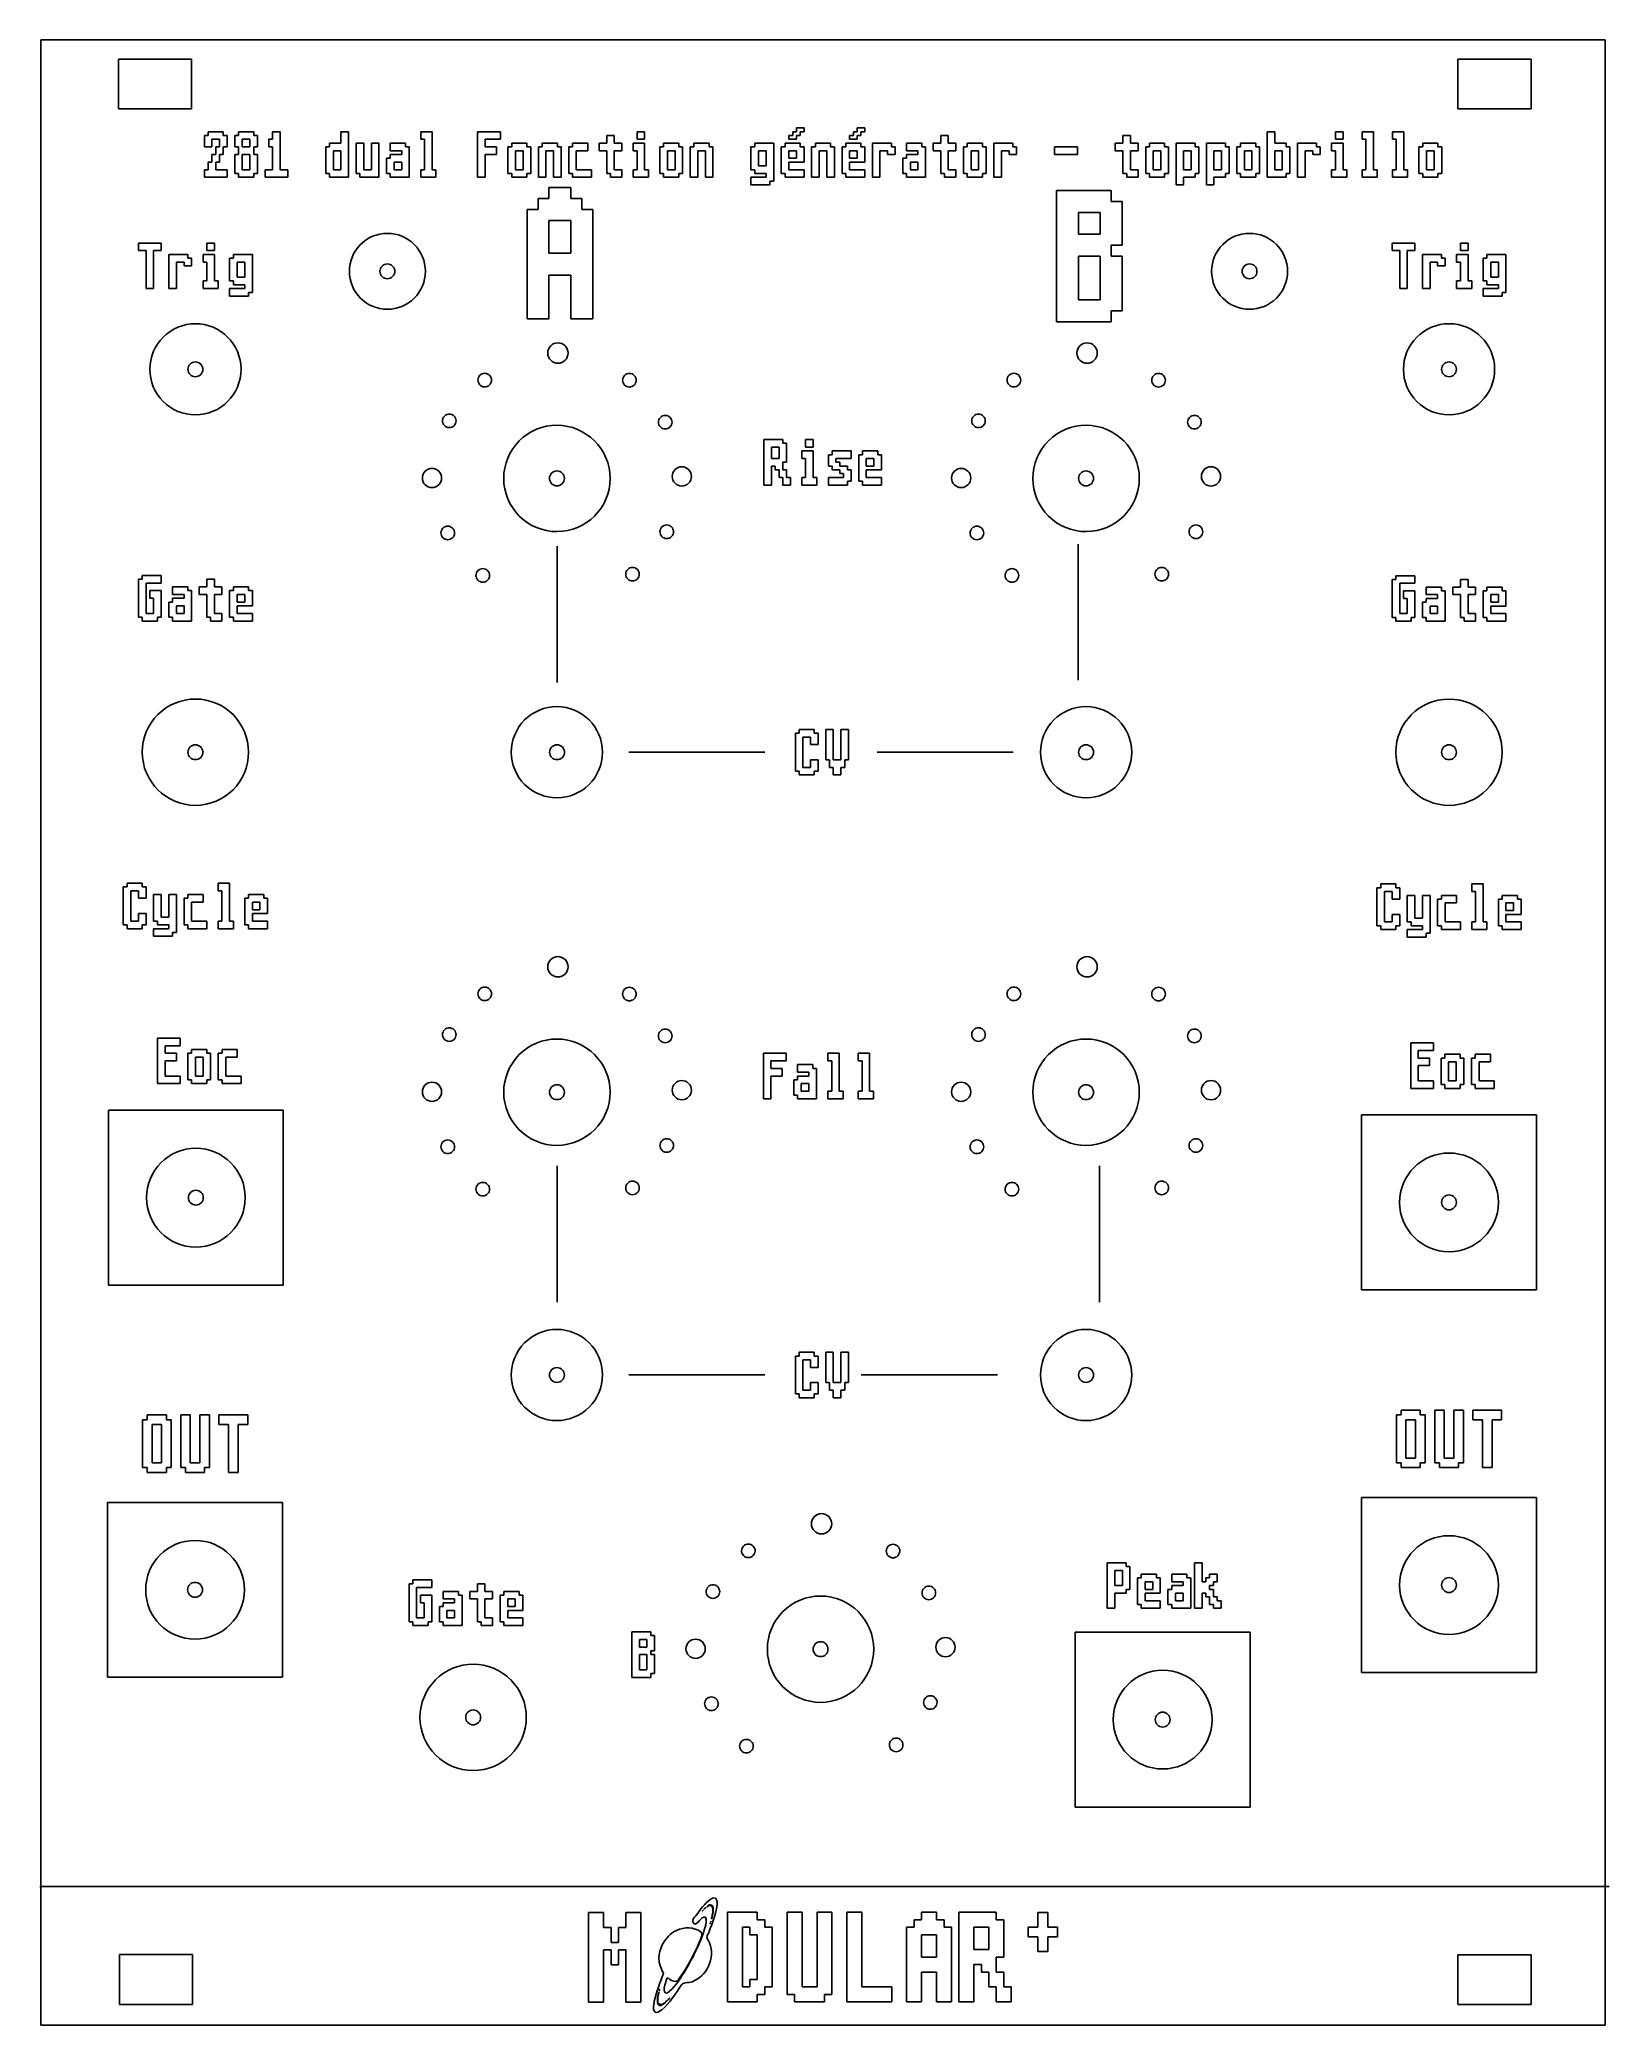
# Model space of a CAD drawing. Extents: x 0 to 101, y 9 to 137.
import ezdxf

# ---------------------------------------------------------------- set-up
doc = ezdxf.new("R2010")
doc.units = 0
doc.layers.add('Calque_1', color=7, linetype='CONTINUOUS')

msp = doc.modelspace()

# ---------------------------------------------------------------- linework, layer by layer
at = {"layer": 'Calque_1', "color": 7}
for p, q in [((0.161084, 136.906207), (101.139173, 136.906207)), ((0.161084, 8.727696), (0.161084, 136.906207)), ((101.139173, 136.906207), (101.139173, 8.727696)), ((10.963953, 130.843107), (10.963953, 130.965596)), ((10.963953, 130.965596), (11.453905, 130.965596)), ((10.963953, 130.72062), (10.963953, 130.843107)), ((11.453905, 130.965596), (11.943858, 130.965596)), ((11.943858, 130.965596), (11.943858, 130.843107)), ((11.943858, 130.843107), (11.943858, 130.72062)), ((12.923757, 130.843107), (12.923757, 130.965596)), ((12.923757, 130.965596), (13.413709, 130.965596)), ((12.923757, 130.72062), (12.923757, 130.843107)), ((13.413709, 130.965596), (13.903661, 130.965596)), ((13.903661, 130.965596), (13.903661, 130.843107)), ((13.903661, 130.843107), (13.903661, 130.72062)), ((15.128532, 130.72062), (15.128532, 130.965596)), ((15.128532, 130.965596), (15.37351, 130.965596)), ((15.37351, 130.965596), (15.618484, 130.965596)), ((15.618484, 130.965596), (15.618484, 129.740715)), ((19.538089, 130.598132), (19.538089, 130.965596)), ((19.538089, 130.965596), (19.783066, 130.965596)), ((19.783066, 130.965596), (20.028041, 130.965596)), ((20.028041, 130.965596), (20.028041, 129.49574)), ((24.682566, 130.72062), (24.682566, 130.965596)), ((24.682566, 130.965596), (25.050029, 130.965596)), ((25.050029, 130.965596), (25.417493, 130.965596)), ((25.417493, 130.965596), (25.417493, 129.740715)), ((28.357193, 129.49574), (28.357193, 130.965596)), ((28.357193, 130.965596), (29.09212, 130.965596)), ((29.09212, 130.965596), (29.82705, 130.965596)), ((29.82705, 130.965596), (29.82705, 130.72062)), ((38.646155, 130.72062), (38.646155, 130.965596)), ((38.646155, 130.965596), (38.891129, 130.965596)), ((38.891129, 130.965596), (39.136107, 130.965596)), ((39.136107, 130.965596), (39.136107, 130.72062)), ((48.690139, 130.843107), (48.690139, 130.965596)), ((48.690139, 130.965596), (48.812629, 130.965596)), ((48.690139, 130.72062), (48.690139, 130.843107)), ((48.812629, 130.965596), (48.935116, 130.965596)), ((48.935116, 131.088084), (48.935116, 131.210572)), ((48.935116, 131.210572), (49.180091, 131.210572)), ((48.935116, 130.965596), (48.935116, 131.088084)), ((49.180091, 131.210572), (49.425068, 131.210572)), ((49.302581, 130.965596), (49.180091, 130.965596)), ((49.180091, 130.965596), (49.180091, 130.843107)), ((49.180091, 130.843107), (49.180091, 130.72062)), ((49.425068, 130.965596), (49.302581, 130.965596)), ((49.425068, 131.210572), (49.425068, 131.088084)), ((49.425068, 131.088084), (49.425068, 130.965596)), ((52.60974, 130.843107), (52.60974, 130.965596)), ((52.60974, 130.965596), (52.732227, 130.965596)), ((52.60974, 130.72062), (52.60974, 130.843107)), ((52.732227, 130.965596), (52.854715, 130.965596)), ((52.854715, 131.088084), (52.854715, 131.210572)), ((52.854715, 131.210572), (53.099692, 131.210572)), ((52.854715, 130.965596), (52.854715, 131.088084)), ((53.099692, 131.210572), (53.344667, 131.210572)), ((53.22218, 130.965596), (53.099692, 130.965596)), ((53.099692, 130.965596), (53.099692, 130.843107)), ((53.099692, 130.843107), (53.099692, 130.72062)), ((53.344667, 130.965596), (53.22218, 130.965596)), ((53.344667, 131.210572), (53.344667, 131.088084)), ((53.344667, 131.088084), (53.344667, 130.965596)), ((79.312034, 129.49574), (79.312034, 130.965596)), ((79.312034, 130.965596), (79.557012, 130.965596)), ((79.557012, 130.965596), (79.801987, 130.965596)), ((79.801987, 130.965596), (79.801987, 130.598132)), ((83.721591, 130.72062), (83.721591, 130.965596)), ((83.721591, 130.965596), (83.966568, 130.965596)), ((83.966568, 130.965596), (84.211543, 130.965596)), ((84.211543, 130.965596), (84.211543, 130.72062)), ((85.43642, 130.72062), (85.43642, 130.965596)), ((85.43642, 130.965596), (85.803885, 130.965596)), ((85.803885, 130.965596), (86.17135, 130.965596)), ((86.17135, 130.965596), (86.17135, 129.740715)), ((87.396218, 130.72062), (87.396218, 130.965596)), ((87.396218, 130.965596), (87.76368, 130.965596)), ((87.76368, 130.965596), (88.131145, 130.965596)), ((88.131145, 130.965596), (88.131145, 129.740715)), ((10.718978, 130.353155), (10.718978, 130.72062)), ((10.718978, 130.72062), (10.841466, 130.72062)), ((10.718978, 129.985693), (10.718978, 130.353155)), ((10.963953, 129.985693), (10.718978, 129.985693)), ((10.841466, 130.72062), (10.963953, 130.72062)), ((11.208931, 129.985693), (10.963953, 129.985693)), ((11.453905, 130.475645), (11.208931, 130.475645)), ((11.208931, 130.475645), (11.208931, 130.230667)), ((11.208931, 130.230667), (11.208931, 129.985693)), ((11.208931, 129.250763), (11.208931, 129.49574)), ((11.208931, 129.49574), (11.331418, 129.49574)), ((11.331418, 129.49574), (11.453905, 129.49574)), ((11.698883, 130.475645), (11.453905, 130.475645)), ((11.453905, 129.740715), (11.453905, 129.985693)), ((11.453905, 129.985693), (11.576393, 129.985693)), ((11.453905, 129.49574), (11.453905, 129.740715)), ((11.576393, 129.985693), (11.698883, 129.985693)), ((11.698883, 130.230667), (11.698883, 130.475645)), ((11.698883, 129.985693), (11.698883, 130.230667)), ((11.82137, 129.49574), (11.698883, 129.49574)), ((11.698883, 129.49574), (11.698883, 129.250763)), ((11.943858, 129.49574), (11.82137, 129.49574)), ((11.943858, 130.72062), (12.066345, 130.72062)), ((12.066345, 129.985693), (11.943858, 129.985693)), ((11.943858, 129.985693), (11.943858, 129.740715)), ((11.943858, 129.740715), (11.943858, 129.49574)), ((12.066345, 130.72062), (12.188835, 130.72062)), ((12.188835, 129.985693), (12.066345, 129.985693)), ((12.188835, 130.72062), (12.188835, 130.353155)), ((12.188835, 130.353155), (12.188835, 129.985693)), ((12.678779, 130.353155), (12.678779, 130.72062)), ((12.678779, 130.72062), (12.801266, 130.72062)), ((12.678779, 129.985693), (12.678779, 130.353155)), ((12.801266, 129.985693), (12.678779, 129.985693)), ((12.678779, 128.883298), (12.678779, 129.49574)), ((12.678779, 129.49574), (12.801266, 129.49574)), ((12.801266, 130.72062), (12.923757, 130.72062)), ((12.923757, 129.985693), (12.801266, 129.985693)), ((12.801266, 129.49574), (12.923757, 129.49574)), ((12.923757, 129.740715), (12.923757, 129.985693)), ((12.923757, 129.49574), (12.923757, 129.740715)), ((13.413709, 130.475645), (13.168731, 130.475645)), ((13.168731, 130.475645), (13.168731, 130.230667)), ((13.168731, 130.230667), (13.168731, 129.985693)), ((13.168731, 129.985693), (13.413709, 129.985693)), ((13.413709, 129.49574), (13.168731, 129.49574)), ((13.168731, 129.49574), (13.168731, 129.005788)), ((13.658684, 130.475645), (13.413709, 130.475645)), ((13.413709, 129.985693), (13.658684, 129.985693)), ((13.658684, 129.49574), (13.413709, 129.49574)), ((13.658684, 130.230667), (13.658684, 130.475645)), ((13.658684, 129.985693), (13.658684, 130.230667)), ((13.658684, 129.005788), (13.658684, 129.49574)), ((13.903661, 130.72062), (14.026148, 130.72062)), ((14.026148, 129.985693), (13.903661, 129.985693)), ((13.903661, 129.985693), (13.903661, 129.740715)), ((13.903661, 129.740715), (13.903661, 129.49574)), ((13.903661, 129.49574), (14.026148, 129.49574)), ((14.026148, 130.72062), (14.148636, 130.72062)), ((14.148636, 129.985693), (14.026148, 129.985693)), ((14.026148, 129.49574), (14.148636, 129.49574)), ((14.148636, 130.72062), (14.148636, 130.353155)), ((14.148636, 130.353155), (14.148636, 129.985693)), ((14.148636, 129.49574), (14.148636, 128.883298)), ((14.883557, 130.230667), (14.883557, 130.475645)), ((14.883557, 130.475645), (15.006045, 130.475645)), ((14.883557, 129.985693), (14.883557, 130.230667)), ((15.006045, 129.985693), (14.883557, 129.985693)), ((15.006045, 130.475645), (15.128532, 130.475645)), ((15.128532, 129.985693), (15.006045, 129.985693)), ((15.128532, 130.475645), (15.128532, 130.72062)), ((15.128532, 129.250763), (15.128532, 129.985693)), ((15.618484, 129.740715), (15.618484, 128.515836)), ((18.558184, 129.128275), (18.558184, 129.985693)), ((18.558184, 129.985693), (18.680671, 129.985693)), ((18.680671, 129.985693), (18.803161, 129.985693)), ((18.803161, 130.10818), (18.803161, 130.230667)), ((18.803161, 130.230667), (19.170624, 130.230667)), ((18.803161, 129.985693), (18.803161, 130.10818)), ((19.293114, 129.740715), (19.048136, 129.740715)), ((19.048136, 129.740715), (19.048136, 129.128275)), ((19.170624, 130.230667), (19.538089, 130.230667)), ((19.538089, 129.740715), (19.293114, 129.740715)), ((19.538089, 130.230667), (19.538089, 130.598132)), ((19.538089, 129.128275), (19.538089, 129.740715)), ((20.028041, 129.49574), (20.028041, 128.025883)), ((20.517985, 129.250763), (20.517985, 130.230667)), ((20.517985, 130.230667), (20.762962, 130.230667)), ((20.762962, 130.230667), (21.007937, 130.230667)), ((21.007937, 130.230667), (21.007937, 129.37325)), ((21.497889, 129.37325), (21.497889, 130.230667)), ((21.497889, 130.230667), (21.742867, 130.230667)), ((21.742867, 130.230667), (21.987842, 130.230667)), ((21.987842, 130.230667), (21.987842, 129.128275)), ((22.722763, 129.985693), (22.722763, 130.230667)), ((22.722763, 130.230667), (23.212715, 130.230667)), ((22.722763, 129.740715), (22.722763, 129.985693)), ((23.090228, 129.740715), (22.722763, 129.740715)), ((22.722763, 129.37325), (22.722763, 129.49574)), ((22.722763, 129.49574), (23.090228, 129.49574)), ((23.457693, 129.740715), (23.090228, 129.740715)), ((23.090228, 129.49574), (23.457693, 129.49574)), ((23.212715, 130.230667), (23.702667, 130.230667)), ((23.457693, 129.618228), (23.457693, 129.740715)), ((23.457693, 129.49574), (23.457693, 129.618228)), ((23.702667, 130.230667), (23.702667, 130.10818)), ((23.702667, 130.10818), (23.702667, 129.985693)), ((23.702667, 129.985693), (23.825155, 129.985693)), ((23.825155, 129.985693), (23.947645, 129.985693)), ((23.947645, 129.985693), (23.947645, 129.005788)), ((24.682566, 130.475645), (24.682566, 130.72062)), ((24.805054, 130.475645), (24.682566, 130.475645)), ((24.927541, 130.475645), (24.805054, 130.475645)), ((24.927541, 129.49574), (24.927541, 130.475645)), ((24.927541, 128.515836), (24.927541, 129.49574)), ((25.417493, 129.740715), (25.417493, 128.515836)), ((28.357193, 128.025883), (28.357193, 129.49574)), ((29.337098, 130.475645), (28.847145, 130.475645)), ((28.847145, 130.475645), (28.847145, 130.230667)), ((28.847145, 130.230667), (28.847145, 129.985693)), ((28.847145, 129.985693), (29.214608, 129.985693)), ((29.214608, 129.49574), (28.847145, 129.49574)), ((28.847145, 129.49574), (28.847145, 128.76081)), ((29.214608, 129.985693), (29.582072, 129.985693)), ((29.582072, 129.49574), (29.214608, 129.49574)), ((29.82705, 130.475645), (29.337098, 130.475645)), ((29.582072, 129.985693), (29.582072, 129.740715)), ((29.582072, 129.740715), (29.582072, 129.49574)), ((29.82705, 130.72062), (29.82705, 130.475645)), ((30.316994, 129.128275), (30.316994, 129.985693)), ((30.316994, 129.985693), (30.439481, 129.985693)), ((30.439481, 129.985693), (30.561971, 129.985693)), ((30.561971, 130.10818), (30.561971, 130.230667)), ((30.561971, 130.230667), (31.051924, 130.230667)), ((30.561971, 129.985693), (30.561971, 130.10818)), ((31.051924, 129.740715), (30.806946, 129.740715)), ((30.806946, 129.740715), (30.806946, 129.128275)), ((31.051924, 130.230667), (31.541876, 130.230667)), ((31.296898, 129.740715), (31.051924, 129.740715)), ((31.296898, 129.128275), (31.296898, 129.740715)), ((31.541876, 130.230667), (31.541876, 130.10818)), ((31.541876, 130.10818), (31.541876, 129.985693)), ((31.541876, 129.985693), (31.664363, 129.985693)), ((31.664363, 129.985693), (31.786851, 129.985693)), ((31.786851, 129.985693), (31.786851, 129.128275)), ((32.276797, 129.005788), (32.276797, 129.985693)), ((32.276797, 129.985693), (32.399285, 129.985693)), ((32.399285, 129.985693), (32.521772, 129.985693)), ((32.521772, 130.10818), (32.521772, 130.230667)), ((32.521772, 130.230667), (33.011724, 130.230667)), ((32.521772, 129.985693), (32.521772, 130.10818)), ((33.011724, 129.740715), (32.76675, 129.740715)), ((32.76675, 129.740715), (32.76675, 128.883298)), ((33.011724, 130.230667), (33.501677, 130.230667)), ((33.256702, 129.740715), (33.011724, 129.740715)), ((33.256702, 128.883298), (33.256702, 129.740715)), ((33.501677, 130.230667), (33.501677, 130.10818)), ((33.501677, 130.10818), (33.501677, 129.985693)), ((33.501677, 129.985693), (33.624164, 129.985693)), ((33.624164, 129.985693), (33.746654, 129.985693)), ((33.746654, 129.985693), (33.746654, 129.005788)), ((34.236598, 129.128275), (34.236598, 129.985693)), ((34.236598, 129.985693), (34.359085, 129.985693)), ((34.359085, 129.985693), (34.481573, 129.985693)), ((34.481573, 130.10818), (34.481573, 130.230667)), ((34.481573, 130.230667), (34.971525, 130.230667)), ((34.481573, 129.985693), (34.481573, 130.10818)), ((35.094013, 129.740715), (34.72655, 129.740715)), ((34.72655, 129.740715), (34.72655, 129.128275)), ((34.971525, 130.230667), (35.461477, 130.230667)), ((35.461477, 129.740715), (35.094013, 129.740715)), ((35.461477, 130.230667), (35.461477, 129.985693)), ((35.461477, 129.985693), (35.461477, 129.740715)), ((36.196399, 129.985693), (36.196399, 130.230667)), ((36.196399, 130.230667), (36.441376, 130.230667)), ((36.196399, 129.740715), (36.196399, 129.985693)), ((36.441376, 129.740715), (36.196399, 129.740715)), ((36.441376, 130.230667), (36.686351, 130.230667)), ((36.686351, 129.740715), (36.441376, 129.740715)), ((36.686351, 130.475645), (36.686351, 130.72062)), ((36.686351, 130.72062), (36.931329, 130.72062)), ((36.686351, 130.230667), (36.686351, 130.475645)), ((36.686351, 129.005788), (36.686351, 129.740715)), ((36.931329, 130.72062), (37.176303, 130.72062)), ((37.176303, 130.72062), (37.176303, 130.475645)), ((37.176303, 130.475645), (37.176303, 130.230667)), ((37.176303, 130.230667), (37.421281, 130.230667)), ((37.421281, 129.740715), (37.176303, 129.740715)), ((37.176303, 129.740715), (37.176303, 129.128275)), ((37.421281, 130.230667), (37.666256, 130.230667)), ((37.666256, 129.740715), (37.421281, 129.740715)), ((37.666256, 130.230667), (37.666256, 129.985693)), ((37.666256, 129.985693), (37.666256, 129.740715)), ((38.401177, 129.985693), (38.401177, 130.230667)), ((38.401177, 130.230667), (38.768642, 130.230667)), ((38.401177, 129.740715), (38.401177, 129.985693)), ((38.523664, 129.740715), (38.401177, 129.740715)), ((38.646155, 129.740715), (38.523664, 129.740715)), ((38.646155, 130.475645), (38.646155, 130.72062)), ((38.891129, 130.475645), (38.646155, 130.475645)), ((38.646155, 129.128275), (38.646155, 129.740715)), ((38.768642, 130.230667), (39.136107, 130.230667)), ((39.136107, 130.475645), (38.891129, 130.475645)), ((39.136107, 130.72062), (39.136107, 130.475645)), ((39.136107, 130.230667), (39.136107, 129.37325)), ((40.116, 129.128275), (40.116, 129.985693)), ((40.116, 129.985693), (40.23849, 129.985693)), ((40.23849, 129.985693), (40.360978, 129.985693)), ((40.360978, 130.10818), (40.360978, 130.230667)), ((40.360978, 130.230667), (40.85093, 130.230667)), ((40.360978, 129.985693), (40.360978, 130.10818)), ((40.85093, 129.740715), (40.605953, 129.740715)), ((40.605953, 129.740715), (40.605953, 129.128275)), ((40.85093, 130.230667), (41.340882, 130.230667)), ((41.095905, 129.740715), (40.85093, 129.740715)), ((41.095905, 129.128275), (41.095905, 129.740715)), ((41.340882, 130.230667), (41.340882, 130.10818)), ((41.340882, 130.10818), (41.340882, 129.985693)), ((41.340882, 129.985693), (41.46337, 129.985693)), ((41.46337, 129.985693), (41.585857, 129.985693)), ((41.585857, 129.985693), (41.585857, 129.128275)), ((42.075804, 129.005788), (42.075804, 129.985693)), ((42.075804, 129.985693), (42.198291, 129.985693)), ((42.198291, 129.985693), (42.320781, 129.985693)), ((42.320781, 130.10818), (42.320781, 130.230667)), ((42.320781, 130.230667), (42.810734, 130.230667)), ((42.320781, 129.985693), (42.320781, 130.10818)), ((42.810734, 129.740715), (42.565756, 129.740715)), ((42.565756, 129.740715), (42.565756, 128.883298)), ((42.810734, 130.230667), (43.300686, 130.230667)), ((43.055708, 129.740715), (42.810734, 129.740715)), ((43.055708, 128.883298), (43.055708, 129.740715)), ((43.300686, 130.230667), (43.300686, 130.10818)), ((43.300686, 130.10818), (43.300686, 129.985693)), ((43.300686, 129.985693), (43.423173, 129.985693)), ((43.423173, 129.985693), (43.545661, 129.985693)), ((43.545661, 129.985693), (43.545661, 129.005788)), ((45.995405, 129.250763), (45.995405, 129.985693)), ((45.995405, 129.985693), (46.117895, 129.985693)), ((46.117895, 129.985693), (46.240383, 129.985693)), ((46.240383, 130.10818), (46.240383, 130.230667)), ((46.240383, 130.230667), (46.852822, 130.230667)), ((46.240383, 129.985693), (46.240383, 130.10818)), ((46.730335, 129.740715), (46.485358, 129.740715)), ((46.485358, 129.740715), (46.485358, 129.250763)), ((46.97531, 129.740715), (46.730335, 129.740715)), ((46.852822, 130.230667), (47.465262, 130.230667)), ((46.97531, 129.250763), (46.97531, 129.740715)), ((47.465262, 130.230667), (47.465262, 129.005788)), ((47.955212, 129.128275), (47.955212, 129.985693)), ((47.955212, 129.985693), (48.077699, 129.985693)), ((48.077699, 129.985693), (48.200186, 129.985693)), ((48.200186, 130.10818), (48.200186, 130.230667)), ((48.200186, 130.230667), (48.690139, 130.230667)), ((48.200186, 129.985693), (48.200186, 130.10818)), ((48.445164, 130.598132), (48.445164, 130.72062)), ((48.445164, 130.72062), (48.567651, 130.72062)), ((48.445164, 130.475645), (48.445164, 130.598132)), ((48.690139, 130.475645), (48.445164, 130.475645)), ((48.690139, 129.740715), (48.445164, 129.740715)), ((48.445164, 129.740715), (48.445164, 129.49574)), ((48.445164, 129.49574), (48.445164, 129.250763)), ((48.567651, 130.72062), (48.690139, 130.72062)), ((48.935116, 130.475645), (48.690139, 130.475645)), ((48.690139, 130.230667), (49.180091, 130.230667)), ((48.935116, 129.740715), (48.690139, 129.740715)), ((49.057604, 130.72062), (48.935116, 130.72062)), ((48.935116, 130.72062), (48.935116, 130.598132)), ((48.935116, 130.598132), (48.935116, 130.475645)), ((48.935116, 129.49574), (48.935116, 129.740715)), ((48.935116, 129.250763), (48.935116, 129.49574)), ((49.180091, 130.72062), (49.057604, 130.72062)), ((49.180091, 130.230667), (49.180091, 130.10818)), ((49.180091, 130.10818), (49.180091, 129.985693)), ((49.180091, 129.985693), (49.302581, 129.985693)), ((49.302581, 129.985693), (49.425068, 129.985693)), ((49.425068, 129.985693), (49.425068, 129.49574)), ((49.425068, 129.49574), (49.425068, 129.005788)), ((49.915012, 129.005788), (49.915012, 129.985693)), ((49.915012, 129.985693), (50.0375, 129.985693)), ((50.0375, 129.985693), (50.159987, 129.985693)), ((50.159987, 130.10818), (50.159987, 130.230667)), ((50.159987, 130.230667), (50.649939, 130.230667)), ((50.159987, 129.985693), (50.159987, 130.10818)), ((50.649939, 129.740715), (50.404965, 129.740715)), ((50.404965, 129.740715), (50.404965, 128.883298)), ((50.649939, 130.230667), (51.139892, 130.230667)), ((50.894917, 129.740715), (50.649939, 129.740715)), ((50.894917, 128.883298), (50.894917, 129.740715)), ((51.139892, 130.230667), (51.139892, 130.10818)), ((51.139892, 130.10818), (51.139892, 129.985693)), ((51.139892, 129.985693), (51.262379, 129.985693)), ((51.262379, 129.985693), (51.384869, 129.985693)), ((51.384869, 129.985693), (51.384869, 129.005788)), ((51.87481, 129.128275), (51.87481, 129.985693)), ((51.87481, 129.985693), (51.9973, 129.985693)), ((51.9973, 129.985693), (52.119788, 129.985693)), ((52.119788, 130.10818), (52.119788, 130.230667)), ((52.119788, 130.230667), (52.60974, 130.230667)), ((52.119788, 129.985693), (52.119788, 130.10818)), ((52.364762, 130.598132), (52.364762, 130.72062)), ((52.364762, 130.72062), (52.487253, 130.72062)), ((52.364762, 130.475645), (52.364762, 130.598132)), ((52.60974, 130.475645), (52.364762, 130.475645)), ((52.60974, 129.740715), (52.364762, 129.740715)), ((52.364762, 129.740715), (52.364762, 129.49574)), ((52.364762, 129.49574), (52.364762, 129.250763)), ((52.487253, 130.72062), (52.60974, 130.72062)), ((52.854715, 130.475645), (52.60974, 130.475645)), ((52.60974, 130.230667), (53.099692, 130.230667)), ((52.854715, 129.740715), (52.60974, 129.740715)), ((52.977205, 130.72062), (52.854715, 130.72062)), ((52.854715, 130.72062), (52.854715, 130.598132)), ((52.854715, 130.598132), (52.854715, 130.475645)), ((52.854715, 129.49574), (52.854715, 129.740715)), ((52.854715, 129.250763), (52.854715, 129.49574)), ((53.099692, 130.72062), (52.977205, 130.72062)), ((53.099692, 130.230667), (53.099692, 130.10818)), ((53.099692, 130.10818), (53.099692, 129.985693)), ((53.099692, 129.985693), (53.22218, 129.985693)), ((53.22218, 129.985693), (53.344667, 129.985693)), ((53.344667, 129.985693), (53.344667, 129.49574)), ((53.344667, 129.49574), (53.344667, 129.005788)), ((53.834617, 129.128275), (53.834617, 130.230667)), ((53.834617, 130.230667), (54.447056, 130.230667)), ((54.569544, 129.740715), (54.324569, 129.740715)), ((54.324569, 129.740715), (54.324569, 128.883298)), ((54.447056, 130.230667), (55.059496, 130.230667)), ((54.814521, 129.740715), (54.569544, 129.740715)), ((54.814521, 129.618228), (54.814521, 129.740715)), ((54.814521, 129.49574), (54.814521, 129.618228)), ((55.059496, 129.49574), (54.814521, 129.49574)), ((55.059496, 130.230667), (55.059496, 130.10818)), ((55.059496, 130.10818), (55.059496, 129.985693)), ((55.059496, 129.985693), (55.181983, 129.985693)), ((55.304473, 129.49574), (55.059496, 129.49574)), ((55.181983, 129.985693), (55.304473, 129.985693)), ((55.304473, 129.985693), (55.304473, 129.740715)), ((55.304473, 129.740715), (55.304473, 129.49574)), ((56.039392, 129.985693), (56.039392, 130.230667)), ((56.039392, 130.230667), (56.529344, 130.230667)), ((56.039392, 129.740715), (56.039392, 129.985693)), ((56.406857, 129.740715), (56.039392, 129.740715)), ((56.039392, 129.37325), (56.039392, 129.49574)), ((56.039392, 129.49574), (56.406857, 129.49574)), ((56.774322, 129.740715), (56.406857, 129.740715)), ((56.406857, 129.49574), (56.774322, 129.49574)), ((56.529344, 130.230667), (57.019297, 130.230667)), ((56.774322, 129.618228), (56.774322, 129.740715)), ((56.774322, 129.49574), (56.774322, 129.618228)), ((57.019297, 130.230667), (57.019297, 130.10818)), ((57.019297, 130.10818), (57.019297, 129.985693)), ((57.019297, 129.985693), (57.141784, 129.985693)), ((57.141784, 129.985693), (57.264274, 129.985693)), ((57.264274, 129.985693), (57.264274, 129.005788)), ((57.754215, 129.985693), (57.754215, 130.230667)), ((57.754215, 130.230667), (57.999193, 130.230667)), ((57.754215, 129.740715), (57.754215, 129.985693)), ((57.999193, 129.740715), (57.754215, 129.740715)), ((57.999193, 130.230667), (58.244167, 130.230667)), ((58.244167, 129.740715), (57.999193, 129.740715)), ((58.244167, 130.475645), (58.244167, 130.72062)), ((58.244167, 130.72062), (58.489145, 130.72062)), ((58.244167, 130.230667), (58.244167, 130.475645)), ((58.244167, 129.005788), (58.244167, 129.740715)), ((58.489145, 130.72062), (58.73412, 130.72062)), ((58.73412, 130.72062), (58.73412, 130.475645)), ((58.73412, 130.475645), (58.73412, 130.230667)), ((58.73412, 130.230667), (58.979097, 130.230667)), ((58.979097, 129.740715), (58.73412, 129.740715)), ((58.73412, 129.740715), (58.73412, 129.128275)), ((58.979097, 130.230667), (59.224072, 130.230667)), ((59.224072, 129.740715), (58.979097, 129.740715)), ((59.224072, 130.230667), (59.224072, 129.985693)), ((59.224072, 129.985693), (59.224072, 129.740715)), ((59.714022, 129.128275), (59.714022, 129.985693)), ((59.714022, 129.985693), (59.836509, 129.985693)), ((59.836509, 129.985693), (59.958996, 129.985693)), ((59.958996, 130.10818), (59.958996, 130.230667)), ((59.958996, 130.230667), (60.448949, 130.230667)), ((59.958996, 129.985693), (59.958996, 130.10818)), ((60.448949, 129.740715), (60.203974, 129.740715)), ((60.203974, 129.740715), (60.203974, 129.128275)), ((60.448949, 130.230667), (60.938901, 130.230667)), ((60.693926, 129.740715), (60.448949, 129.740715)), ((60.693926, 129.128275), (60.693926, 129.740715)), ((60.938901, 130.230667), (60.938901, 130.10818)), ((60.938901, 130.10818), (60.938901, 129.985693)), ((60.938901, 129.985693), (61.061388, 129.985693)), ((61.061388, 129.985693), (61.183878, 129.985693)), ((61.183878, 129.985693), (61.183878, 129.128275)), ((61.673819, 129.128275), (61.673819, 130.230667)), ((61.673819, 130.230667), (62.286262, 130.230667)), ((62.408749, 129.740715), (62.163772, 129.740715)), ((62.163772, 129.740715), (62.163772, 128.883298)), ((62.286262, 130.230667), (62.898702, 130.230667)), ((62.653724, 129.740715), (62.408749, 129.740715)), ((62.653724, 129.618228), (62.653724, 129.740715)), ((62.653724, 129.49574), (62.653724, 129.618228)), ((62.898702, 129.49574), (62.653724, 129.49574)), ((62.898702, 130.230667), (62.898702, 130.10818)), ((62.898702, 130.10818), (62.898702, 129.985693)), ((62.898702, 129.985693), (63.021189, 129.985693)), ((63.143676, 129.49574), (62.898702, 129.49574)), ((63.021189, 129.985693), (63.143676, 129.985693)), ((63.143676, 129.985693), (63.143676, 129.740715)), ((63.143676, 129.740715), (63.143676, 129.49574)), ((65.593426, 129.740715), (65.593426, 129.985693)), ((65.593426, 129.985693), (66.328354, 129.985693)), ((65.593426, 129.49574), (65.593426, 129.740715)), ((66.328354, 129.49574), (65.593426, 129.49574)), ((66.328354, 129.985693), (67.063283, 129.985693)), ((67.063283, 129.49574), (66.328354, 129.49574)), ((67.063283, 129.985693), (67.063283, 129.740715)), ((67.063283, 129.740715), (67.063283, 129.49574)), ((69.513025, 129.985693), (69.513025, 130.230667)), ((69.513025, 130.230667), (69.758003, 130.230667)), ((69.513025, 129.740715), (69.513025, 129.985693)), ((69.758003, 129.740715), (69.513025, 129.740715)), ((69.758003, 130.230667), (70.002977, 130.230667)), ((70.002977, 129.740715), (69.758003, 129.740715)), ((70.002977, 130.475645), (70.002977, 130.72062)), ((70.002977, 130.72062), (70.247955, 130.72062)), ((70.002977, 130.230667), (70.002977, 130.475645)), ((70.002977, 129.005788), (70.002977, 129.740715)), ((70.247955, 130.72062), (70.49293, 130.72062)), ((70.49293, 130.72062), (70.49293, 130.475645)), ((70.49293, 130.475645), (70.49293, 130.230667)), ((70.49293, 130.230667), (70.737907, 130.230667)), ((70.737907, 129.740715), (70.49293, 129.740715)), ((70.49293, 129.740715), (70.49293, 129.128275)), ((70.737907, 130.230667), (70.982882, 130.230667)), ((70.982882, 129.740715), (70.737907, 129.740715)), ((70.982882, 130.230667), (70.982882, 129.985693)), ((70.982882, 129.985693), (70.982882, 129.740715)), ((71.472831, 129.128275), (71.472831, 129.985693)), ((71.472831, 129.985693), (71.595319, 129.985693)), ((71.595319, 129.985693), (71.717806, 129.985693)), ((71.717806, 130.10818), (71.717806, 130.230667)), ((71.717806, 130.230667), (72.207758, 130.230667)), ((71.717806, 129.985693), (71.717806, 130.10818)), ((72.207758, 129.740715), (71.962784, 129.740715)), ((71.962784, 129.740715), (71.962784, 129.128275)), ((72.207758, 130.230667), (72.697711, 130.230667)), ((72.452736, 129.740715), (72.207758, 129.740715)), ((72.452736, 129.128275), (72.452736, 129.740715)), ((72.697711, 130.230667), (72.697711, 130.10818)), ((72.697711, 130.10818), (72.697711, 129.985693)), ((72.697711, 129.985693), (72.820198, 129.985693)), ((72.820198, 129.985693), (72.942688, 129.985693)), ((72.942688, 129.985693), (72.942688, 129.128275)), ((73.432629, 128.883298), (73.432629, 130.230667)), ((73.432629, 130.230667), (74.045072, 130.230667)), ((74.167559, 129.740715), (73.922582, 129.740715)), ((73.922582, 129.740715), (73.922582, 129.128275)), ((74.045072, 130.230667), (74.657512, 130.230667)), ((74.412534, 129.740715), (74.167559, 129.740715)), ((74.412534, 129.128275), (74.412534, 129.740715)), ((74.657512, 130.230667), (74.657512, 130.10818)), ((74.657512, 130.10818), (74.657512, 129.985693)), ((74.657512, 129.985693), (74.779999, 129.985693)), ((74.779999, 129.985693), (74.902486, 129.985693)), ((74.902486, 129.985693), (74.902486, 129.128275)), ((75.39243, 128.883298), (75.39243, 130.230667)), ((75.39243, 130.230667), (76.00487, 130.230667)), ((76.12736, 129.740715), (75.882382, 129.740715)), ((75.882382, 129.740715), (75.882382, 129.128275)), ((76.00487, 130.230667), (76.617312, 130.230667)), ((76.372335, 129.740715), (76.12736, 129.740715)), ((76.372335, 129.128275), (76.372335, 129.740715)), ((76.617312, 130.230667), (76.617312, 130.10818)), ((76.617312, 130.10818), (76.617312, 129.985693)), ((76.617312, 129.985693), (76.7398, 129.985693)), ((76.7398, 129.985693), (76.862287, 129.985693)), ((76.862287, 129.985693), (76.862287, 129.128275)), ((77.352236, 129.128275), (77.352236, 129.985693)), ((77.352236, 129.985693), (77.474724, 129.985693)), ((77.474724, 129.985693), (77.597211, 129.985693)), ((77.597211, 130.10818), (77.597211, 130.230667)), ((77.597211, 130.230667), (78.087163, 130.230667)), ((77.597211, 129.985693), (77.597211, 130.10818)), ((78.087163, 129.740715), (77.842189, 129.740715)), ((77.842189, 129.740715), (77.842189, 129.128275)), ((78.087163, 130.230667), (78.577116, 130.230667)), ((78.332141, 129.740715), (78.087163, 129.740715)), ((78.332141, 129.128275), (78.332141, 129.740715)), ((78.577116, 130.230667), (78.577116, 130.10818)), ((78.577116, 130.10818), (78.577116, 129.985693)), ((78.577116, 129.985693), (78.699603, 129.985693)), ((78.699603, 129.985693), (78.822093, 129.985693)), ((78.822093, 129.985693), (78.822093, 129.128275)), ((79.312034, 128.025883), (79.312034, 129.49574)), ((79.801987, 130.598132), (79.801987, 130.230667)), ((79.801987, 130.230667), (80.169452, 130.230667)), ((80.046964, 129.740715), (79.801987, 129.740715)), ((79.801987, 129.740715), (79.801987, 129.128275)), ((80.291939, 129.740715), (80.046964, 129.740715)), ((80.169452, 130.230667), (80.536916, 130.230667)), ((80.291939, 129.128275), (80.291939, 129.740715)), ((80.536916, 130.230667), (80.536916, 130.10818)), ((80.536916, 130.10818), (80.536916, 129.985693)), ((80.536916, 129.985693), (80.659404, 129.985693)), ((80.659404, 129.985693), (80.781891, 129.985693)), ((80.781891, 129.985693), (80.781891, 129.128275)), ((81.271835, 129.128275), (81.271835, 130.230667)), ((81.271835, 130.230667), (81.884275, 130.230667)), ((82.006765, 129.740715), (81.761787, 129.740715)), ((81.761787, 129.740715), (81.761787, 128.883298)), ((81.884275, 130.230667), (82.496717, 130.230667)), ((82.25174, 129.740715), (82.006765, 129.740715)), ((82.25174, 129.618228), (82.25174, 129.740715)), ((82.25174, 129.49574), (82.25174, 129.618228)), ((82.496717, 129.49574), (82.25174, 129.49574)), ((82.496717, 130.230667), (82.496717, 130.10818)), ((82.496717, 130.10818), (82.496717, 129.985693)), ((82.496717, 129.985693), (82.619205, 129.985693)), ((82.741692, 129.49574), (82.496717, 129.49574)), ((82.619205, 129.985693), (82.741692, 129.985693)), ((82.741692, 129.985693), (82.741692, 129.740715)), ((82.741692, 129.740715), (82.741692, 129.49574)), ((83.476616, 129.985693), (83.476616, 130.230667)), ((83.476616, 130.230667), (83.844081, 130.230667)), ((83.476616, 129.740715), (83.476616, 129.985693)), ((83.599104, 129.740715), (83.476616, 129.740715)), ((83.721591, 129.740715), (83.599104, 129.740715)), ((83.721591, 130.475645), (83.721591, 130.72062)), ((83.966568, 130.475645), (83.721591, 130.475645)), ((83.721591, 129.128275), (83.721591, 129.740715)), ((83.844081, 130.230667), (84.211543, 130.230667)), ((84.211543, 130.475645), (83.966568, 130.475645)), ((84.211543, 130.72062), (84.211543, 130.475645)), ((84.211543, 130.230667), (84.211543, 129.37325)), ((85.43642, 130.475645), (85.43642, 130.72062)), ((85.55891, 130.475645), (85.43642, 130.475645)), ((85.681397, 130.475645), (85.55891, 130.475645)), ((85.681397, 129.49574), (85.681397, 130.475645)), ((85.681397, 128.515836), (85.681397, 129.49574)), ((86.17135, 129.740715), (86.17135, 128.515836)), ((87.396218, 130.475645), (87.396218, 130.72062)), ((87.518705, 130.475645), (87.396218, 130.475645)), ((87.641192, 130.475645), (87.518705, 130.475645)), ((87.641192, 129.49574), (87.641192, 130.475645)), ((87.641192, 128.515836), (87.641192, 129.49574)), ((88.131145, 129.740715), (88.131145, 128.515836)), ((89.111044, 129.128275), (89.111044, 129.985693)), ((89.111044, 129.985693), (89.233534, 129.985693)), ((89.233534, 129.985693), (89.356021, 129.985693)), ((89.356021, 130.10818), (89.356021, 130.230667)), ((89.356021, 130.230667), (89.845973, 130.230667)), ((89.356021, 129.985693), (89.356021, 130.10818)), ((89.845973, 129.740715), (89.600996, 129.740715)), ((89.600996, 129.740715), (89.600996, 129.128275)), ((89.845973, 130.230667), (90.335926, 130.230667)), ((90.090948, 129.740715), (89.845973, 129.740715)), ((90.090948, 129.128275), (90.090948, 129.740715)), ((90.335926, 130.230667), (90.335926, 130.10818)), ((90.335926, 130.10818), (90.335926, 129.985693)), ((90.335926, 129.985693), (90.458413, 129.985693)), ((90.458413, 129.985693), (90.5809, 129.985693)), ((90.5809, 129.985693), (90.5809, 129.128275)), ((10.718978, 128.270858), (10.718978, 128.515836)), ((10.718978, 128.515836), (10.841466, 128.515836)), ((10.718978, 128.025883), (10.718978, 128.270858)), ((10.841466, 128.515836), (10.963953, 128.515836)), ((10.963953, 128.76081), (10.963953, 129.005788)), ((10.963953, 129.005788), (11.08644, 129.005788)), ((10.963953, 128.515836), (10.963953, 128.76081)), ((11.08644, 129.005788), (11.208931, 129.005788)), ((11.208931, 129.005788), (11.208931, 129.250763)), ((11.576393, 129.005788), (11.453905, 129.005788)), ((11.453905, 129.005788), (11.453905, 128.76081)), ((11.453905, 128.76081), (11.453905, 128.515836)), ((11.453905, 128.515836), (11.82137, 128.515836)), ((11.698883, 129.005788), (11.576393, 129.005788)), ((11.698883, 129.250763), (11.698883, 129.005788)), ((11.82137, 128.515836), (12.188835, 128.515836)), ((12.188835, 128.515836), (12.188835, 128.270858)), ((12.188835, 128.270858), (12.188835, 128.025883)), ((12.678779, 128.270858), (12.678779, 128.883298)), ((12.801266, 128.270858), (12.678779, 128.270858)), ((12.923757, 128.270858), (12.801266, 128.270858)), ((12.923757, 128.148371), (12.923757, 128.270858)), ((13.168731, 129.005788), (13.168731, 128.515836)), ((13.168731, 128.515836), (13.413709, 128.515836)), ((13.413709, 128.515836), (13.658684, 128.515836)), ((13.658684, 128.515836), (13.658684, 129.005788)), ((14.026148, 128.270858), (13.903661, 128.270858)), ((13.903661, 128.270858), (13.903661, 128.148371)), ((14.148636, 128.270858), (14.026148, 128.270858)), ((14.148636, 128.883298), (14.148636, 128.270858)), ((14.63858, 128.270858), (14.63858, 128.515836)), ((14.63858, 128.515836), (14.883557, 128.515836)), ((14.63858, 128.025883), (14.63858, 128.270858)), ((14.883557, 128.515836), (15.128532, 128.515836)), ((15.128532, 128.515836), (15.128532, 129.250763)), ((15.618484, 128.515836), (15.863462, 128.515836)), ((15.863462, 128.515836), (16.108437, 128.515836)), ((16.108437, 128.515836), (16.108437, 128.270858)), ((16.108437, 128.270858), (16.108437, 128.025883)), ((18.558184, 128.270858), (18.558184, 129.128275)), ((18.680671, 128.270858), (18.558184, 128.270858)), ((18.803161, 128.270858), (18.680671, 128.270858)), ((18.803161, 128.148371), (18.803161, 128.270858)), ((19.048136, 129.128275), (19.048136, 128.515836)), ((19.048136, 128.515836), (19.293114, 128.515836)), ((19.293114, 128.515836), (19.538089, 128.515836)), ((19.538089, 128.515836), (19.538089, 129.128275)), ((20.517985, 128.270858), (20.517985, 129.250763)), ((20.640475, 128.270858), (20.517985, 128.270858)), ((20.762962, 128.270858), (20.640475, 128.270858)), ((20.762962, 128.148371), (20.762962, 128.270858)), ((21.007937, 129.37325), (21.007937, 128.515836)), ((21.007937, 128.515836), (21.252914, 128.515836)), ((21.252914, 128.515836), (21.497889, 128.515836)), ((21.497889, 128.515836), (21.497889, 129.37325)), ((21.987842, 129.128275), (21.987842, 128.025883)), ((22.477788, 128.76081), (22.477788, 129.250763)), ((22.477788, 129.250763), (22.600276, 129.250763)), ((22.477788, 128.270858), (22.477788, 128.76081)), ((22.600276, 128.270858), (22.477788, 128.270858)), ((22.600276, 129.250763), (22.722763, 129.250763)), ((22.722763, 128.270858), (22.600276, 128.270858)), ((22.722763, 129.250763), (22.722763, 129.37325)), ((22.722763, 128.148371), (22.722763, 128.270858)), ((23.212715, 129.005788), (22.96774, 129.005788)), ((22.96774, 129.005788), (22.96774, 128.76081)), ((22.96774, 128.76081), (22.96774, 128.515836)), ((22.96774, 128.515836), (23.212715, 128.515836)), ((23.457693, 129.005788), (23.212715, 129.005788)), ((23.212715, 128.515836), (23.457693, 128.515836)), ((23.457693, 128.76081), (23.457693, 129.005788)), ((23.457693, 128.515836), (23.457693, 128.76081)), ((23.947645, 129.005788), (23.947645, 128.025883)), ((24.682566, 128.270858), (24.682566, 128.515836)), ((24.682566, 128.515836), (24.805054, 128.515836)), ((24.682566, 128.025883), (24.682566, 128.270858)), ((24.805054, 128.515836), (24.927541, 128.515836)), ((25.417493, 128.515836), (25.539981, 128.515836)), ((25.539981, 128.515836), (25.662471, 128.515836)), ((25.662471, 128.515836), (25.662471, 128.270858)), ((25.662471, 128.270858), (25.662471, 128.025883)), ((28.847145, 128.76081), (28.847145, 128.025883)), ((30.316994, 128.270858), (30.316994, 129.128275)), ((30.439481, 128.270858), (30.316994, 128.270858)), ((30.561971, 128.270858), (30.439481, 128.270858)), ((30.561971, 128.148371), (30.561971, 128.270858)), ((30.806946, 129.128275), (30.806946, 128.515836)), ((30.806946, 128.515836), (31.051924, 128.515836)), ((31.051924, 128.515836), (31.296898, 128.515836)), ((31.296898, 128.515836), (31.296898, 129.128275)), ((31.664363, 128.270858), (31.541876, 128.270858)), ((31.541876, 128.270858), (31.541876, 128.148371)), ((31.786851, 128.270858), (31.664363, 128.270858)), ((31.786851, 129.128275), (31.786851, 128.270858)), ((32.276797, 128.025883), (32.276797, 129.005788)), ((32.76675, 128.883298), (32.76675, 128.025883)), ((33.256702, 128.025883), (33.256702, 128.883298)), ((33.746654, 129.005788), (33.746654, 128.025883)), ((34.236598, 128.270858), (34.236598, 129.128275)), ((34.359085, 128.270858), (34.236598, 128.270858)), ((34.481573, 128.270858), (34.359085, 128.270858)), ((34.481573, 128.148371), (34.481573, 128.270858)), ((34.72655, 129.128275), (34.72655, 128.515836)), ((34.72655, 128.515836), (35.216503, 128.515836)), ((35.216503, 128.515836), (35.706455, 128.515836)), ((35.706455, 128.515836), (35.706455, 128.270858)), ((35.706455, 128.270858), (35.706455, 128.025883)), ((36.686351, 128.270858), (36.686351, 129.005788)), ((36.808838, 128.270858), (36.686351, 128.270858)), ((36.931329, 128.270858), (36.808838, 128.270858)), ((36.931329, 128.148371), (36.931329, 128.270858)), ((37.176303, 129.128275), (37.176303, 128.515836)), ((37.176303, 128.515836), (37.421281, 128.515836)), ((37.421281, 128.515836), (37.666256, 128.515836)), ((37.666256, 128.515836), (37.666256, 128.270858)), ((37.666256, 128.270858), (37.666256, 128.025883)), ((38.401177, 128.270858), (38.401177, 128.515836)), ((38.401177, 128.515836), (38.523664, 128.515836)), ((38.401177, 128.025883), (38.401177, 128.270858)), ((38.523664, 128.515836), (38.646155, 128.515836)), ((38.646155, 128.515836), (38.646155, 129.128275)), ((39.136107, 129.37325), (39.136107, 128.515836)), ((39.136107, 128.515836), (39.258594, 128.515836)), ((39.258594, 128.515836), (39.381082, 128.515836)), ((39.381082, 128.515836), (39.381082, 128.270858)), ((39.381082, 128.270858), (39.381082, 128.025883)), ((40.116, 128.270858), (40.116, 129.128275)), ((40.23849, 128.270858), (40.116, 128.270858)), ((40.360978, 128.270858), (40.23849, 128.270858)), ((40.360978, 128.148371), (40.360978, 128.270858)), ((40.605953, 129.128275), (40.605953, 128.515836)), ((40.605953, 128.515836), (40.85093, 128.515836)), ((40.85093, 128.515836), (41.095905, 128.515836)), ((41.095905, 128.515836), (41.095905, 129.128275)), ((41.46337, 128.270858), (41.340882, 128.270858)), ((41.340882, 128.270858), (41.340882, 128.148371)), ((41.585857, 128.270858), (41.46337, 128.270858)), ((41.585857, 129.128275), (41.585857, 128.270858)), ((42.075804, 128.025883), (42.075804, 129.005788)), ((42.565756, 128.883298), (42.565756, 128.025883)), ((43.055708, 128.025883), (43.055708, 128.883298)), ((43.545661, 129.005788), (43.545661, 128.025883)), ((45.995405, 128.515836), (45.995405, 129.250763)), ((46.117895, 128.515836), (45.995405, 128.515836)), ((46.240383, 128.515836), (46.117895, 128.515836)), ((46.240383, 128.393345), (46.240383, 128.515836)), ((46.240383, 128.270858), (46.240383, 128.393345)), ((46.607848, 128.270858), (46.240383, 128.270858)), ((46.485358, 129.250763), (46.485358, 128.76081)), ((46.485358, 128.76081), (46.730335, 128.76081)), ((46.97531, 128.270858), (46.607848, 128.270858)), ((46.730335, 128.76081), (46.97531, 128.76081)), ((46.97531, 128.76081), (46.97531, 129.250763)), ((46.97531, 128.148371), (46.97531, 128.270858)), ((47.465262, 129.005788), (47.465262, 127.780906)), ((47.955212, 128.270858), (47.955212, 129.128275)), ((48.077699, 128.270858), (47.955212, 128.270858)), ((48.200186, 128.270858), (48.077699, 128.270858)), ((48.200186, 128.148371), (48.200186, 128.270858)), ((48.445164, 129.250763), (48.690139, 129.250763)), ((48.935116, 129.005788), (48.445164, 129.005788)), ((48.445164, 129.005788), (48.445164, 128.76081)), ((48.445164, 128.76081), (48.445164, 128.515836)), ((48.445164, 128.515836), (48.935116, 128.515836)), ((48.690139, 129.250763), (48.935116, 129.250763)), ((49.425068, 129.005788), (48.935116, 129.005788)), ((48.935116, 128.515836), (49.425068, 128.515836)), ((49.425068, 128.515836), (49.425068, 128.270858)), ((49.425068, 128.270858), (49.425068, 128.025883)), ((49.915012, 128.025883), (49.915012, 129.005788)), ((50.404965, 128.883298), (50.404965, 128.025883)), ((50.894917, 128.025883), (50.894917, 128.883298)), ((51.384869, 129.005788), (51.384869, 128.025883)), ((51.87481, 128.270858), (51.87481, 129.128275)), ((51.9973, 128.270858), (51.87481, 128.270858)), ((52.119788, 128.270858), (51.9973, 128.270858)), ((52.119788, 128.148371), (52.119788, 128.270858)), ((52.364762, 129.250763), (52.60974, 129.250763)), ((52.854715, 129.005788), (52.364762, 129.005788)), ((52.364762, 129.005788), (52.364762, 128.76081)), ((52.364762, 128.76081), (52.364762, 128.515836)), ((52.364762, 128.515836), (52.854715, 128.515836)), ((52.60974, 129.250763), (52.854715, 129.250763)), ((53.344667, 129.005788), (52.854715, 129.005788)), ((52.854715, 128.515836), (53.344667, 128.515836)), ((53.344667, 128.515836), (53.344667, 128.270858)), ((53.344667, 128.270858), (53.344667, 128.025883)), ((53.834617, 128.025883), (53.834617, 129.128275)), ((54.324569, 128.883298), (54.324569, 128.025883)), ((55.794417, 128.76081), (55.794417, 129.250763)), ((55.794417, 129.250763), (55.916905, 129.250763)), ((55.794417, 128.270858), (55.794417, 128.76081)), ((55.916905, 128.270858), (55.794417, 128.270858)), ((55.916905, 129.250763), (56.039392, 129.250763)), ((56.039392, 128.270858), (55.916905, 128.270858)), ((56.039392, 129.250763), (56.039392, 129.37325)), ((56.039392, 128.148371), (56.039392, 128.270858)), ((56.529344, 129.005788), (56.28437, 129.005788)), ((56.28437, 129.005788), (56.28437, 128.76081)), ((56.28437, 128.76081), (56.28437, 128.515836)), ((56.28437, 128.515836), (56.529344, 128.515836)), ((56.774322, 129.005788), (56.529344, 129.005788)), ((56.529344, 128.515836), (56.774322, 128.515836)), ((56.774322, 128.76081), (56.774322, 129.005788)), ((56.774322, 128.515836), (56.774322, 128.76081)), ((57.264274, 129.005788), (57.264274, 128.025883)), ((58.244167, 128.270858), (58.244167, 129.005788)), ((58.366658, 128.270858), (58.244167, 128.270858)), ((58.489145, 128.270858), (58.366658, 128.270858)), ((58.489145, 128.148371), (58.489145, 128.270858)), ((58.73412, 129.128275), (58.73412, 128.515836)), ((58.73412, 128.515836), (58.979097, 128.515836)), ((58.979097, 128.515836), (59.224072, 128.515836)), ((59.224072, 128.515836), (59.224072, 128.270858)), ((59.224072, 128.270858), (59.224072, 128.025883)), ((59.714022, 128.270858), (59.714022, 129.128275)), ((59.836509, 128.270858), (59.714022, 128.270858)), ((59.958996, 128.270858), (59.836509, 128.270858)), ((59.958996, 128.148371), (59.958996, 128.270858)), ((60.203974, 129.128275), (60.203974, 128.515836)), ((60.203974, 128.515836), (60.448949, 128.515836)), ((60.448949, 128.515836), (60.693926, 128.515836)), ((60.693926, 128.515836), (60.693926, 129.128275)), ((61.061388, 128.270858), (60.938901, 128.270858)), ((60.938901, 128.270858), (60.938901, 128.148371)), ((61.183878, 128.270858), (61.061388, 128.270858)), ((61.183878, 129.128275), (61.183878, 128.270858)), ((61.673819, 128.025883), (61.673819, 129.128275)), ((62.163772, 128.883298), (62.163772, 128.025883)), ((70.002977, 128.270858), (70.002977, 129.005788)), ((70.125465, 128.270858), (70.002977, 128.270858)), ((70.247955, 128.270858), (70.125465, 128.270858)), ((70.247955, 128.148371), (70.247955, 128.270858)), ((70.49293, 129.128275), (70.49293, 128.515836)), ((70.49293, 128.515836), (70.737907, 128.515836)), ((70.737907, 128.515836), (70.982882, 128.515836)), ((70.982882, 128.515836), (70.982882, 128.270858)), ((70.982882, 128.270858), (70.982882, 128.025883)), ((71.472831, 128.270858), (71.472831, 129.128275)), ((71.595319, 128.270858), (71.472831, 128.270858)), ((71.717806, 128.270858), (71.595319, 128.270858)), ((71.717806, 128.148371), (71.717806, 128.270858)), ((71.962784, 129.128275), (71.962784, 128.515836)), ((71.962784, 128.515836), (72.207758, 128.515836)), ((72.207758, 128.515836), (72.452736, 128.515836)), ((72.452736, 128.515836), (72.452736, 129.128275)), ((72.820198, 128.270858), (72.697711, 128.270858)), ((72.697711, 128.270858), (72.697711, 128.148371)), ((72.942688, 128.270858), (72.820198, 128.270858)), ((72.942688, 129.128275), (72.942688, 128.270858)), ((73.432629, 127.535931), (73.432629, 128.883298)), ((73.922582, 129.128275), (73.922582, 128.515836)), ((73.922582, 128.515836), (74.167559, 128.515836)), ((74.167559, 128.515836), (74.412534, 128.515836)), ((74.412534, 128.515836), (74.412534, 129.128275)), ((74.779999, 128.270858), (74.657512, 128.270858)), ((74.657512, 128.270858), (74.657512, 128.148371)), ((74.902486, 128.270858), (74.779999, 128.270858)), ((74.902486, 129.128275), (74.902486, 128.270858)), ((75.39243, 127.535931), (75.39243, 128.883298)), ((75.882382, 129.128275), (75.882382, 128.515836)), ((75.882382, 128.515836), (76.12736, 128.515836)), ((76.12736, 128.515836), (76.372335, 128.515836)), ((76.372335, 128.515836), (76.372335, 129.128275)), ((76.7398, 128.270858), (76.617312, 128.270858)), ((76.617312, 128.270858), (76.617312, 128.148371)), ((76.862287, 128.270858), (76.7398, 128.270858)), ((76.862287, 129.128275), (76.862287, 128.270858)), ((77.352236, 128.270858), (77.352236, 129.128275)), ((77.474724, 128.270858), (77.352236, 128.270858)), ((77.597211, 128.270858), (77.474724, 128.270858)), ((77.597211, 128.148371), (77.597211, 128.270858)), ((77.842189, 129.128275), (77.842189, 128.515836)), ((77.842189, 128.515836), (78.087163, 128.515836)), ((78.087163, 128.515836), (78.332141, 128.515836)), ((78.332141, 128.515836), (78.332141, 129.128275)), ((78.699603, 128.270858), (78.577116, 128.270858)), ((78.577116, 128.270858), (78.577116, 128.148371)), ((78.822093, 128.270858), (78.699603, 128.270858)), ((78.822093, 129.128275), (78.822093, 128.270858)), ((79.801987, 129.128275), (79.801987, 128.515836)), ((79.801987, 128.515836), (80.046964, 128.515836)), ((80.046964, 128.515836), (80.291939, 128.515836)), ((80.291939, 128.515836), (80.291939, 129.128275)), ((80.659404, 128.270858), (80.536916, 128.270858)), ((80.536916, 128.270858), (80.536916, 128.148371)), ((80.781891, 128.270858), (80.659404, 128.270858)), ((80.781891, 129.128275), (80.781891, 128.270858)), ((81.271835, 128.025883), (81.271835, 129.128275)), ((81.761787, 128.883298), (81.761787, 128.025883)), ((83.476616, 128.270858), (83.476616, 128.515836)), ((83.476616, 128.515836), (83.599104, 128.515836)), ((83.476616, 128.025883), (83.476616, 128.270858)), ((83.599104, 128.515836), (83.721591, 128.515836)), ((83.721591, 128.515836), (83.721591, 129.128275)), ((84.211543, 129.37325), (84.211543, 128.515836)), ((84.211543, 128.515836), (84.334033, 128.515836)), ((84.334033, 128.515836), (84.456521, 128.515836)), ((84.456521, 128.515836), (84.456521, 128.270858)), ((84.456521, 128.270858), (84.456521, 128.025883)), ((85.43642, 128.270858), (85.43642, 128.515836)), ((85.43642, 128.515836), (85.55891, 128.515836)), ((85.43642, 128.025883), (85.43642, 128.270858)), ((85.55891, 128.515836), (85.681397, 128.515836)), ((86.17135, 128.515836), (86.293837, 128.515836)), ((86.293837, 128.515836), (86.416324, 128.515836)), ((86.416324, 128.515836), (86.416324, 128.270858)), ((86.416324, 128.270858), (86.416324, 128.025883)), ((87.396218, 128.270858), (87.396218, 128.515836)), ((87.396218, 128.515836), (87.518705, 128.515836)), ((87.396218, 128.025883), (87.396218, 128.270858)), ((87.518705, 128.515836), (87.641192, 128.515836)), ((88.131145, 128.515836), (88.253632, 128.515836)), ((88.253632, 128.515836), (88.376122, 128.515836)), ((88.376122, 128.515836), (88.376122, 128.270858)), ((88.376122, 128.270858), (88.376122, 128.025883)), ((89.111044, 128.270858), (89.111044, 129.128275)), ((89.233534, 128.270858), (89.111044, 128.270858)), ((89.356021, 128.270858), (89.233534, 128.270858)), ((89.356021, 128.148371), (89.356021, 128.270858)), ((89.600996, 129.128275), (89.600996, 128.515836)), ((89.600996, 128.515836), (89.845973, 128.515836)), ((89.845973, 128.515836), (90.090948, 128.515836)), ((90.090948, 128.515836), (90.090948, 129.128275)), ((90.458413, 128.270858), (90.335926, 128.270858)), ((90.335926, 128.270858), (90.335926, 128.148371)), ((90.5809, 128.270858), (90.458413, 128.270858)), ((90.5809, 129.128275), (90.5809, 128.270858)), ((11.453905, 128.025883), (10.718978, 128.025883)), ((12.188835, 128.025883), (11.453905, 128.025883)), ((12.923757, 128.025883), (12.923757, 128.148371)), ((13.413709, 128.025883), (12.923757, 128.025883)), ((13.903661, 128.025883), (13.413709, 128.025883)), ((13.903661, 128.148371), (13.903661, 128.025883)), ((15.37351, 128.025883), (14.63858, 128.025883)), ((16.108437, 128.025883), (15.37351, 128.025883)), ((18.803161, 128.025883), (18.803161, 128.148371)), ((19.415601, 128.025883), (18.803161, 128.025883)), ((20.028041, 128.025883), (19.415601, 128.025883)), ((20.762962, 128.025883), (20.762962, 128.148371)), ((21.375402, 128.025883), (20.762962, 128.025883)), ((21.987842, 128.025883), (21.375402, 128.025883)), ((22.722763, 128.025883), (22.722763, 128.148371)), ((23.335203, 128.025883), (22.722763, 128.025883)), ((23.947645, 128.025883), (23.335203, 128.025883)), ((25.172519, 128.025883), (24.682566, 128.025883)), ((25.662471, 128.025883), (25.172519, 128.025883)), ((28.602168, 128.025883), (28.357193, 128.025883)), ((28.847145, 128.025883), (28.602168, 128.025883)), ((30.561971, 128.025883), (30.561971, 128.148371)), ((31.051924, 128.025883), (30.561971, 128.025883)), ((31.541876, 128.025883), (31.051924, 128.025883)), ((31.541876, 128.148371), (31.541876, 128.025883)), ((32.521772, 128.025883), (32.276797, 128.025883)), ((32.76675, 128.025883), (32.521772, 128.025883)), ((32.95977, 127.007577), (32.95977, 127.360355)), ((32.95977, 127.360355), (33.665326, 127.360355)), ((32.95977, 126.654799), (32.95977, 127.007577)), ((33.501677, 128.025883), (33.256702, 128.025883)), ((33.746654, 128.025883), (33.501677, 128.025883)), ((33.665326, 127.360355), (34.370882, 127.360355)), ((34.370882, 127.360355), (34.370882, 127.007577)), ((34.370882, 127.007577), (34.370882, 126.654799)), ((34.481573, 128.025883), (34.481573, 128.148371)), ((35.094013, 128.025883), (34.481573, 128.025883)), ((35.706455, 128.025883), (35.094013, 128.025883)), ((36.931329, 128.025883), (36.931329, 128.148371)), ((37.298791, 128.025883), (36.931329, 128.025883)), ((37.666256, 128.025883), (37.298791, 128.025883)), ((38.891129, 128.025883), (38.401177, 128.025883)), ((39.381082, 128.025883), (38.891129, 128.025883)), ((40.360978, 128.025883), (40.360978, 128.148371)), ((40.85093, 128.025883), (40.360978, 128.025883)), ((41.340882, 128.025883), (40.85093, 128.025883)), ((41.340882, 128.148371), (41.340882, 128.025883)), ((42.320781, 128.025883), (42.075804, 128.025883)), ((42.565756, 128.025883), (42.320781, 128.025883)), ((43.300686, 128.025883), (43.055708, 128.025883)), ((43.545661, 128.025883), (43.300686, 128.025883)), ((45.995405, 127.780906), (45.995405, 128.025883)), ((45.995405, 128.025883), (46.485358, 128.025883)), ((45.995405, 127.535931), (45.995405, 127.780906)), ((46.607848, 127.535931), (45.995405, 127.535931)), ((46.485358, 128.025883), (46.97531, 128.025883)), ((47.220287, 127.535931), (46.607848, 127.535931)), ((46.97531, 128.025883), (46.97531, 128.148371)), ((47.342775, 127.780906), (47.220287, 127.780906)), ((47.220287, 127.780906), (47.220287, 127.658418)), ((47.220287, 127.658418), (47.220287, 127.535931)), ((47.465262, 127.780906), (47.342775, 127.780906)), ((48.200186, 128.025883), (48.200186, 128.148371)), ((48.812629, 128.025883), (48.200186, 128.025883)), ((49.425068, 128.025883), (48.812629, 128.025883)), ((50.159987, 128.025883), (49.915012, 128.025883)), ((50.404965, 128.025883), (50.159987, 128.025883)), ((51.139892, 128.025883), (50.894917, 128.025883)), ((51.384869, 128.025883), (51.139892, 128.025883)), ((52.119788, 128.025883), (52.119788, 128.148371)), ((52.732227, 128.025883), (52.119788, 128.025883)), ((53.344667, 128.025883), (52.732227, 128.025883)), ((54.079591, 128.025883), (53.834617, 128.025883)), ((54.324569, 128.025883), (54.079591, 128.025883)), ((56.039392, 128.025883), (56.039392, 128.148371)), ((56.651832, 128.025883), (56.039392, 128.025883)), ((57.264274, 128.025883), (56.651832, 128.025883)), ((58.489145, 128.025883), (58.489145, 128.148371)), ((58.85661, 128.025883), (58.489145, 128.025883)), ((59.224072, 128.025883), (58.85661, 128.025883)), ((59.958996, 128.025883), (59.958996, 128.148371)), ((60.448949, 128.025883), (59.958996, 128.025883)), ((60.938901, 128.025883), (60.448949, 128.025883)), ((60.938901, 128.148371), (60.938901, 128.025883)), ((61.918797, 128.025883), (61.673819, 128.025883)), ((62.163772, 128.025883), (61.918797, 128.025883)), ((65.721347, 122.931638), (65.721347, 127.164975)), ((65.721347, 127.164975), (67.485237, 127.164975)), ((67.485237, 127.164975), (69.249127, 127.164975)), ((69.249127, 127.164975), (69.249127, 126.812197)), ((70.247955, 128.025883), (70.247955, 128.148371)), ((70.615417, 128.025883), (70.247955, 128.025883)), ((70.982882, 128.025883), (70.615417, 128.025883)), ((71.717806, 128.025883), (71.717806, 128.148371)), ((72.207758, 128.025883), (71.717806, 128.025883)), ((72.697711, 128.025883), (72.207758, 128.025883)), ((72.697711, 128.148371), (72.697711, 128.025883)), ((73.677607, 127.535931), (73.432629, 127.535931)), ((73.922582, 127.535931), (73.677607, 127.535931)), ((74.290047, 128.025883), (73.922582, 128.025883)), ((73.922582, 128.025883), (73.922582, 127.780906)), ((73.922582, 127.780906), (73.922582, 127.535931)), ((74.657512, 128.025883), (74.290047, 128.025883)), ((74.657512, 128.148371), (74.657512, 128.025883)), ((75.637408, 127.535931), (75.39243, 127.535931)), ((75.882382, 127.535931), (75.637408, 127.535931)), ((76.249847, 128.025883), (75.882382, 128.025883)), ((75.882382, 128.025883), (75.882382, 127.780906)), ((75.882382, 127.780906), (75.882382, 127.535931)), ((76.617312, 128.025883), (76.249847, 128.025883)), ((76.617312, 128.148371), (76.617312, 128.025883)), ((77.597211, 128.025883), (77.597211, 128.148371)), ((78.087163, 128.025883), (77.597211, 128.025883)), ((78.577116, 128.025883), (78.087163, 128.025883)), ((78.577116, 128.148371), (78.577116, 128.025883)), ((79.924477, 128.025883), (79.312034, 128.025883)), ((80.536916, 128.025883), (79.924477, 128.025883)), ((80.536916, 128.148371), (80.536916, 128.025883)), ((81.516813, 128.025883), (81.271835, 128.025883)), ((81.761787, 128.025883), (81.516813, 128.025883)), ((83.966568, 128.025883), (83.476616, 128.025883)), ((84.456521, 128.025883), (83.966568, 128.025883)), ((85.926372, 128.025883), (85.43642, 128.025883)), ((86.416324, 128.025883), (85.926372, 128.025883)), ((87.88617, 128.025883), (87.396218, 128.025883)), ((88.376122, 128.025883), (87.88617, 128.025883)), ((89.356021, 128.025883), (89.356021, 128.148371)), ((89.845973, 128.025883), (89.356021, 128.025883)), ((90.335926, 128.025883), (89.845973, 128.025883)), ((90.335926, 128.148371), (90.335926, 128.025883)), ((31.548658, 122.421462), (31.548658, 125.949243)), ((31.548658, 125.949243), (31.901436, 125.949243)), ((31.901436, 125.949243), (32.254214, 125.949243)), ((32.254214, 126.302021), (32.254214, 126.654799)), ((32.254214, 126.654799), (32.606992, 126.654799)), ((32.254214, 125.949243), (32.254214, 126.302021)), ((32.606992, 126.654799), (32.95977, 126.654799)), ((34.370882, 126.654799), (34.72366, 126.654799)), ((34.72366, 126.654799), (35.076439, 126.654799)), ((35.076439, 126.654799), (35.076439, 126.302021)), ((35.076439, 126.302021), (35.076439, 125.949243)), ((35.076439, 125.949243), (35.429217, 125.949243)), ((35.429217, 125.949243), (35.781995, 125.949243)), ((35.781995, 125.949243), (35.781995, 122.421462)), ((67.838015, 125.753863), (67.132459, 125.753863)), ((67.132459, 125.753863), (67.132459, 125.048307)), ((68.543571, 125.753863), (67.838015, 125.753863)), ((68.543571, 125.048307), (68.543571, 125.753863)), ((69.249127, 126.812197), (69.249127, 126.459419)), ((69.249127, 126.459419), (69.601905, 126.459419)), ((69.601905, 126.459419), (69.954683, 126.459419)), ((69.954683, 126.459419), (69.954683, 125.048307)), ((33.665326, 125.243686), (32.95977, 125.243686)), ((32.95977, 125.243686), (32.95977, 124.185352)), ((34.370882, 125.243686), (33.665326, 125.243686)), ((34.370882, 124.185352), (34.370882, 125.243686)), ((67.132459, 125.048307), (67.132459, 124.34275)), ((67.132459, 124.34275), (67.838015, 124.34275)), ((67.838015, 124.34275), (68.543571, 124.34275)), ((68.543571, 124.34275), (68.543571, 125.048307)), ((69.954683, 125.048307), (69.954683, 123.637194)), ((6.468259, 123.535617), (6.468259, 123.780594)), ((6.468259, 123.780594), (7.203189, 123.780594)), ((6.468259, 123.290642), (6.468259, 123.535617)), ((6.713237, 123.290642), (6.468259, 123.290642)), ((6.958212, 123.290642), (6.713237, 123.290642)), ((6.958212, 122.06576), (6.958212, 123.290642)), ((7.203189, 123.780594), (7.938116, 123.780594)), ((7.693141, 123.290642), (7.448164, 123.290642)), ((7.448164, 123.290642), (7.448164, 122.06576)), ((7.938116, 123.290642), (7.693141, 123.290642)), ((7.938116, 123.780594), (7.938116, 123.535617)), ((7.938116, 123.535617), (7.938116, 123.290642)), ((10.877816, 123.535617), (10.877816, 123.780594)), ((10.877816, 123.780594), (11.122791, 123.780594)), ((10.877816, 123.290642), (10.877816, 123.535617)), ((11.122791, 123.290642), (10.877816, 123.290642)), ((11.122791, 123.780594), (11.367768, 123.780594)), ((11.367768, 123.290642), (11.122791, 123.290642)), ((11.367768, 123.780594), (11.367768, 123.535617)), ((11.367768, 123.535617), (11.367768, 123.290642)), ((32.95977, 124.185352), (32.95977, 123.127018)), ((32.95977, 123.127018), (33.665326, 123.127018)), ((33.665326, 123.127018), (34.370882, 123.127018)), ((34.370882, 123.127018), (34.370882, 124.185352)), ((69.601905, 123.637194), (69.249127, 123.637194)), ((69.249127, 123.637194), (69.249127, 123.284416)), ((69.249127, 123.284416), (69.249127, 122.931638)), ((69.954683, 123.637194), (69.601905, 123.637194)), ((87.376868, 123.535617), (87.376868, 123.780594)), ((87.376868, 123.780594), (88.111795, 123.780594)), ((87.376868, 123.290642), (87.376868, 123.535617)), ((87.621843, 123.290642), (87.376868, 123.290642)), ((87.866821, 123.290642), (87.621843, 123.290642)), ((87.866821, 122.06576), (87.866821, 123.290642)), ((88.111795, 123.780594), (88.846725, 123.780594)), ((88.601748, 123.290642), (88.356773, 123.290642)), ((88.356773, 123.290642), (88.356773, 122.06576)), ((88.846725, 123.290642), (88.601748, 123.290642)), ((88.846725, 123.780594), (88.846725, 123.535617)), ((88.846725, 123.535617), (88.846725, 123.290642)), ((91.786425, 123.535617), (91.786425, 123.780594)), ((91.786425, 123.780594), (92.0314, 123.780594)), ((91.786425, 123.290642), (91.786425, 123.535617)), ((92.0314, 123.290642), (91.786425, 123.290642)), ((92.0314, 123.780594), (92.276377, 123.780594)), ((92.276377, 123.290642), (92.0314, 123.290642)), ((92.276377, 123.780594), (92.276377, 123.535617)), ((92.276377, 123.535617), (92.276377, 123.290642)), ((6.958212, 120.840881), (6.958212, 122.06576)), ((7.448164, 122.06576), (7.448164, 120.840881)), ((8.428063, 121.943273), (8.428063, 123.045665)), ((8.428063, 123.045665), (9.040503, 123.045665)), ((8.428063, 120.840881), (8.428063, 121.943273)), ((9.16299, 122.555712), (8.918015, 122.555712)), ((8.918015, 122.555712), (8.918015, 121.698298)), ((9.040503, 123.045665), (9.652942, 123.045665)), ((9.407967, 122.555712), (9.16299, 122.555712)), ((9.407967, 122.433225), (9.407967, 122.555712)), ((9.407967, 122.310737), (9.407967, 122.433225)), ((9.652942, 122.310737), (9.407967, 122.310737)), ((9.652942, 123.045665), (9.652942, 122.923177)), ((9.652942, 122.923177), (9.652942, 122.80069)), ((9.652942, 122.80069), (9.77543, 122.80069)), ((9.89792, 122.310737), (9.652942, 122.310737)), ((9.77543, 122.80069), (9.89792, 122.80069)), ((9.89792, 122.80069), (9.89792, 122.555712)), ((9.89792, 122.555712), (9.89792, 122.310737)), ((10.632838, 122.80069), (10.632838, 123.045665)), ((10.632838, 123.045665), (11.000303, 123.045665)), ((10.632838, 122.555712), (10.632838, 122.80069)), ((10.755328, 122.555712), (10.632838, 122.555712)), ((10.877816, 122.555712), (10.755328, 122.555712)), ((10.877816, 121.943273), (10.877816, 122.555712)), ((10.877816, 121.330833), (10.877816, 121.943273)), ((11.000303, 123.045665), (11.367768, 123.045665)), ((11.367768, 123.045665), (11.367768, 122.18825)), ((11.367768, 122.18825), (11.367768, 121.330833)), ((12.347664, 122.06576), (12.347664, 122.80069)), ((12.347664, 122.80069), (12.470152, 122.80069)), ((12.347664, 121.330833), (12.347664, 122.06576)), ((12.470152, 122.80069), (12.592642, 122.80069)), ((12.592642, 122.923177), (12.592642, 123.045665)), ((12.592642, 123.045665), (13.205081, 123.045665)), ((12.592642, 122.80069), (12.592642, 122.923177)), ((13.082594, 122.555712), (12.837617, 122.555712)), ((12.837617, 122.555712), (12.837617, 122.06576)), ((12.837617, 122.06576), (12.837617, 121.575808)), ((13.327569, 122.555712), (13.082594, 122.555712)), ((13.205081, 123.045665), (13.817521, 123.045665)), ((13.327569, 122.06576), (13.327569, 122.555712)), ((13.327569, 121.575808), (13.327569, 122.06576)), ((13.817521, 123.045665), (13.817521, 121.820785)), ((13.817521, 121.820785), (13.817521, 120.595903)), ((23.011908, 121.954703), (23.011908, 121.954703)), ((24.983393, 121.9547), (24.983393, 121.9547)), ((31.548658, 118.893681), (31.548658, 122.421462)), ((35.781995, 122.421462), (35.781995, 118.893681)), ((65.721347, 118.698301), (65.721347, 122.931638)), ((67.838015, 122.931638), (67.132459, 122.931638)), ((67.132459, 122.931638), (67.132459, 121.520526)), ((68.543571, 122.931638), (67.838015, 122.931638)), ((68.543571, 121.520526), (68.543571, 122.931638)), ((69.249127, 122.931638), (69.601905, 122.931638)), ((69.601905, 122.931638), (69.954683, 122.931638)), ((69.954683, 122.931638), (69.954683, 121.167748)), ((78.657484, 121.954703), (78.657484, 121.954703)), ((80.628969, 121.9547), (80.628969, 121.9547)), ((87.866821, 120.840881), (87.866821, 122.06576)), ((88.356773, 122.06576), (88.356773, 120.840881)), ((89.336669, 121.943273), (89.336669, 123.045665)), ((89.336669, 123.045665), (89.949112, 123.045665)), ((89.336669, 120.840881), (89.336669, 121.943273)), ((90.071599, 122.555712), (89.826621, 122.555712)), ((89.826621, 122.555712), (89.826621, 121.698298)), ((89.949112, 123.045665), (90.561551, 123.045665)), ((90.316574, 122.555712), (90.071599, 122.555712)), ((90.316574, 122.433225), (90.316574, 122.555712)), ((90.316574, 122.310737), (90.316574, 122.433225)), ((90.561551, 122.310737), (90.316574, 122.310737)), ((90.561551, 123.045665), (90.561551, 122.923177)), ((90.561551, 122.923177), (90.561551, 122.80069)), ((90.561551, 122.80069), (90.684039, 122.80069)), ((90.806526, 122.310737), (90.561551, 122.310737)), ((90.684039, 122.80069), (90.806526, 122.80069)), ((90.806526, 122.80069), (90.806526, 122.555712)), ((90.806526, 122.555712), (90.806526, 122.310737)), ((91.541447, 122.80069), (91.541447, 123.045665)), ((91.541447, 123.045665), (91.908912, 123.045665)), ((91.541447, 122.555712), (91.541447, 122.80069)), ((91.663935, 122.555712), (91.541447, 122.555712)), ((91.786425, 122.555712), (91.663935, 122.555712)), ((91.786425, 121.943273), (91.786425, 122.555712)), ((91.786425, 121.330833), (91.786425, 121.943273)), ((91.908912, 123.045665), (92.276377, 123.045665)), ((92.276377, 123.045665), (92.276377, 122.18825)), ((92.276377, 122.18825), (92.276377, 121.330833)), ((93.256273, 122.06576), (93.256273, 122.80069)), ((93.256273, 122.80069), (93.378761, 122.80069)), ((93.256273, 121.330833), (93.256273, 122.06576)), ((93.378761, 122.80069), (93.501248, 122.80069)), ((93.501248, 122.923177), (93.501248, 123.045665)), ((93.501248, 123.045665), (94.113691, 123.045665)), ((93.501248, 122.80069), (93.501248, 122.923177)), ((93.9912, 122.555712), (93.746226, 122.555712)), ((93.746226, 122.555712), (93.746226, 122.06576)), ((93.746226, 122.06576), (93.746226, 121.575808)), ((94.236178, 122.555712), (93.9912, 122.555712)), ((94.113691, 123.045665), (94.72613, 123.045665)), ((94.236178, 122.06576), (94.236178, 122.555712)), ((94.236178, 121.575808), (94.236178, 122.06576)), ((94.72613, 123.045665), (94.72613, 121.820785)), ((94.72613, 121.820785), (94.72613, 120.595903)), ((7.203189, 120.840881), (6.958212, 120.840881)), ((7.448164, 120.840881), (7.203189, 120.840881)), ((8.673038, 120.840881), (8.428063, 120.840881)), ((8.918015, 120.840881), (8.673038, 120.840881)), ((8.918015, 121.698298), (8.918015, 120.840881)), ((10.632838, 121.085855), (10.632838, 121.330833)), ((10.632838, 121.330833), (10.755328, 121.330833)), ((10.632838, 120.840881), (10.632838, 121.085855)), ((11.122791, 120.840881), (10.632838, 120.840881)), ((10.755328, 121.330833), (10.877816, 121.330833)), ((11.612743, 120.840881), (11.122791, 120.840881)), ((11.367768, 121.330833), (11.490256, 121.330833)), ((11.490256, 121.330833), (11.612743, 121.330833)), ((11.612743, 121.330833), (11.612743, 121.085855)), ((11.612743, 121.085855), (11.612743, 120.840881)), ((12.470152, 121.330833), (12.347664, 121.330833)), ((12.347664, 120.595903), (12.347664, 120.840881)), ((12.347664, 120.840881), (12.837617, 120.840881)), ((12.347664, 120.350928), (12.347664, 120.595903)), ((12.592642, 121.330833), (12.470152, 121.330833)), ((12.592642, 121.208346), (12.592642, 121.330833)), ((12.592642, 121.085855), (12.592642, 121.208346)), ((12.960104, 121.085855), (12.592642, 121.085855)), ((12.837617, 121.575808), (13.082594, 121.575808)), ((12.837617, 120.840881), (13.327569, 120.840881)), ((13.327569, 121.085855), (12.960104, 121.085855)), ((13.082594, 121.575808), (13.327569, 121.575808)), ((13.327569, 120.963368), (13.327569, 121.085855)), ((13.327569, 120.840881), (13.327569, 120.963368)), ((13.695034, 120.595903), (13.572546, 120.595903)), ((13.572546, 120.595903), (13.572546, 120.473416)), ((13.817521, 120.595903), (13.695034, 120.595903)), ((33.665326, 121.715906), (32.95977, 121.715906)), ((32.95977, 121.715906), (32.95977, 120.304793)), ((34.370882, 121.715906), (33.665326, 121.715906)), ((34.370882, 120.304793), (34.370882, 121.715906)), ((67.132459, 121.520526), (67.132459, 120.109414)), ((68.543571, 120.109414), (68.543571, 121.520526)), ((69.954683, 121.167748), (69.954683, 119.403857)), ((88.111795, 120.840881), (87.866821, 120.840881)), ((88.356773, 120.840881), (88.111795, 120.840881)), ((89.581647, 120.840881), (89.336669, 120.840881)), ((89.826621, 120.840881), (89.581647, 120.840881)), ((89.826621, 121.698298), (89.826621, 120.840881)), ((91.541447, 121.085855), (91.541447, 121.330833)), ((91.541447, 121.330833), (91.663935, 121.330833)), ((91.541447, 120.840881), (91.541447, 121.085855)), ((92.0314, 120.840881), (91.541447, 120.840881)), ((91.663935, 121.330833), (91.786425, 121.330833)), ((92.521352, 120.840881), (92.0314, 120.840881)), ((92.276377, 121.330833), (92.398865, 121.330833)), ((92.398865, 121.330833), (92.521352, 121.330833)), ((92.521352, 121.330833), (92.521352, 121.085855)), ((92.521352, 121.085855), (92.521352, 120.840881)), ((93.378761, 121.330833), (93.256273, 121.330833)), ((93.256273, 120.595903), (93.256273, 120.840881)), ((93.256273, 120.840881), (93.746226, 120.840881)), ((93.256273, 120.350928), (93.256273, 120.595903)), ((93.501248, 121.330833), (93.378761, 121.330833)), ((93.501248, 121.208346), (93.501248, 121.330833)), ((93.501248, 121.085855), (93.501248, 121.208346)), ((93.868713, 121.085855), (93.501248, 121.085855)), ((93.746226, 121.575808), (93.9912, 121.575808)), ((93.746226, 120.840881), (94.236178, 120.840881)), ((94.236178, 121.085855), (93.868713, 121.085855)), ((93.9912, 121.575808), (94.236178, 121.575808)), ((94.236178, 120.963368), (94.236178, 121.085855)), ((94.236178, 120.840881), (94.236178, 120.963368)), ((94.603643, 120.595903), (94.481153, 120.595903)), ((94.481153, 120.595903), (94.481153, 120.473416)), ((94.72613, 120.595903), (94.603643, 120.595903)), ((12.960104, 120.350928), (12.347664, 120.350928)), ((13.572546, 120.350928), (12.960104, 120.350928)), ((13.572546, 120.473416), (13.572546, 120.350928)), ((32.95977, 120.304793), (32.95977, 118.893681)), ((34.370882, 118.893681), (34.370882, 120.304793)), ((67.132459, 120.109414), (67.838015, 120.109414)), ((67.838015, 120.109414), (68.543571, 120.109414)), ((69.601905, 119.403857), (69.249127, 119.403857)), ((69.249127, 119.403857), (69.249127, 119.051079)), ((69.954683, 119.403857), (69.601905, 119.403857)), ((93.868713, 120.350928), (93.256273, 120.350928)), ((94.481153, 120.350928), (93.868713, 120.350928)), ((94.481153, 120.473416), (94.481153, 120.350928)), ((32.254214, 118.893681), (31.548658, 118.893681)), ((32.95977, 118.893681), (32.254214, 118.893681)), ((35.076439, 118.893681), (34.370882, 118.893681)), ((35.781995, 118.893681), (35.076439, 118.893681)), ((67.485237, 118.698301), (65.721347, 118.698301)), ((69.249127, 118.698301), (67.485237, 118.698301)), ((69.249127, 119.051079), (69.249127, 118.698301)), ((34.19525, 116.679403), (34.19525, 116.679403)), ((68.349106, 116.679403), (68.349106, 116.679403)), ((10.623133, 115.629505), (10.623133, 115.629505)), ((13.084962, 115.629507), (13.084962, 115.629507)), ((91.531748, 115.629516), (91.531748, 115.629516)), ((93.993574, 115.629516), (93.993574, 115.629516)), ((28.407488, 114.767871), (28.407488, 114.767871)), ((37.83925, 114.614147), (37.839272, 114.61415)), ((62.561344, 114.767871), (62.561344, 114.767871)), ((71.993106, 114.614147), (71.993128, 114.61415)), ((26.217882, 111.993559), (26.217857, 111.993559)), ((40.05773, 112.052823), (40.05773, 112.052823)), ((60.371738, 111.993559), (60.371713, 111.993559)), ((74.211586, 112.052823), (74.211586, 112.052823)), ((46.829056, 109.627587), (46.829056, 111.097444)), ((46.829056, 111.097444), (47.441496, 111.097444)), ((47.563984, 110.607492), (47.319009, 110.607492)), ((47.319009, 110.607492), (47.319009, 110.240027)), ((47.319009, 110.240027), (47.319009, 109.872562)), ((47.441496, 111.097444), (48.053936, 111.097444)), ((47.808961, 110.607492), (47.563984, 110.607492)), ((47.808961, 110.240027), (47.808961, 110.607492)), ((47.808961, 109.872562), (47.808961, 110.240027)), ((48.053936, 111.097444), (48.053936, 110.974954)), ((48.053936, 110.974954), (48.053936, 110.852466)), ((48.053936, 110.852466), (48.176426, 110.852466)), ((48.176426, 110.852466), (48.298913, 110.852466)), ((48.298913, 110.852466), (48.298913, 110.240027)), ((48.298913, 110.240027), (48.298913, 109.627587)), ((49.27881, 110.117539), (49.27881, 110.362514)), ((49.27881, 110.362514), (49.646274, 110.362514)), ((49.523787, 110.852466), (49.523787, 111.097444)), ((49.523787, 111.097444), (49.768762, 111.097444)), ((49.523787, 110.607492), (49.523787, 110.852466)), ((49.768762, 110.607492), (49.523787, 110.607492)), ((49.646274, 110.362514), (50.013739, 110.362514)), ((49.768762, 111.097444), (50.013739, 111.097444)), ((50.013739, 110.607492), (49.768762, 110.607492)), ((50.013739, 111.097444), (50.013739, 110.852466)), ((50.013739, 110.852466), (50.013739, 110.607492)), ((50.013739, 110.362514), (50.013739, 109.505097)), ((51.238613, 110.240027), (51.238613, 110.362514)), ((51.238613, 110.362514), (51.851053, 110.362514)), ((51.238613, 110.117539), (51.238613, 110.240027)), ((51.851053, 110.362514), (52.463492, 110.362514)), ((52.463492, 110.362514), (52.463492, 110.117539)), ((53.198414, 110.240027), (53.198414, 110.362514)), ((53.198414, 110.362514), (53.688366, 110.362514)), ((53.198414, 110.117539), (53.198414, 110.240027)), ((53.688366, 110.362514), (54.178318, 110.362514)), ((54.178318, 110.362514), (54.178318, 110.240027)), ((54.178318, 110.240027), (54.178318, 110.117539)), ((46.829056, 108.15773), (46.829056, 109.627587)), ((47.319009, 109.872562), (47.563984, 109.872562)), ((47.441496, 109.382609), (47.319009, 109.382609)), ((47.319009, 109.382609), (47.319009, 108.77017)), ((47.563984, 109.382609), (47.441496, 109.382609)), ((47.563984, 109.872562), (47.808961, 109.872562)), ((47.563984, 109.260122), (47.563984, 109.382609)), ((47.563984, 109.137635), (47.563984, 109.260122)), ((47.686474, 109.137635), (47.563984, 109.137635)), ((47.808961, 109.137635), (47.686474, 109.137635)), ((47.808961, 108.892657), (47.808961, 109.137635)), ((48.176426, 109.627587), (48.053936, 109.627587)), ((48.053936, 109.627587), (48.053936, 109.382609)), ((48.053936, 109.382609), (48.053936, 109.137635)), ((48.053936, 109.137635), (48.176426, 109.137635)), ((48.298913, 109.627587), (48.176426, 109.627587)), ((48.176426, 109.137635), (48.298913, 109.137635)), ((48.298913, 109.137635), (48.298913, 108.892657)), ((49.27881, 109.872562), (49.27881, 110.117539)), ((49.401297, 109.872562), (49.27881, 109.872562)), ((49.523787, 109.872562), (49.401297, 109.872562)), ((49.523787, 109.260122), (49.523787, 109.872562)), ((49.523787, 108.647682), (49.523787, 109.260122)), ((50.013739, 109.505097), (50.013739, 108.647682)), ((50.993635, 109.750074), (50.993635, 110.117539)), ((50.993635, 110.117539), (51.116123, 110.117539)), ((50.993635, 109.382609), (50.993635, 109.750074)), ((51.116123, 109.382609), (50.993635, 109.382609)), ((51.116123, 110.117539), (51.238613, 110.117539)), ((51.238613, 109.382609), (51.116123, 109.382609)), ((51.238613, 109.260122), (51.238613, 109.382609)), ((51.238613, 109.137635), (51.238613, 109.260122)), ((51.483588, 109.137635), (51.238613, 109.137635)), ((51.97354, 109.872562), (51.483588, 109.872562)), ((51.483588, 109.872562), (51.483588, 109.750074)), ((51.483588, 109.750074), (51.483588, 109.627587)), ((51.483588, 109.627587), (51.606075, 109.627587)), ((51.728565, 109.137635), (51.483588, 109.137635)), ((51.606075, 109.627587), (51.728565, 109.627587)), ((51.728565, 109.627587), (51.728565, 109.505097)), ((51.728565, 109.505097), (51.728565, 109.382609)), ((51.728565, 109.382609), (51.97354, 109.382609)), ((51.728565, 109.015144), (51.728565, 109.137635)), ((51.728565, 108.892657), (51.728565, 109.015144)), ((52.463492, 109.872562), (51.97354, 109.872562)), ((51.97354, 109.382609), (52.218518, 109.382609)), ((52.218518, 109.382609), (52.218518, 109.260122)), ((52.218518, 109.260122), (52.218518, 109.137635)), ((52.218518, 109.137635), (52.341005, 109.137635)), ((52.341005, 109.137635), (52.463492, 109.137635)), ((52.463492, 110.117539), (52.463492, 109.872562)), ((52.463492, 109.137635), (52.463492, 108.77017)), ((52.953436, 109.260122), (52.953436, 110.117539)), ((52.953436, 110.117539), (53.075926, 110.117539)), ((52.953436, 108.402705), (52.953436, 109.260122)), ((53.075926, 110.117539), (53.198414, 110.117539)), ((53.688366, 109.872562), (53.443388, 109.872562)), ((53.443388, 109.872562), (53.443388, 109.627587)), ((53.443388, 109.627587), (53.443388, 109.382609)), ((53.443388, 109.382609), (53.688366, 109.382609)), ((53.933341, 109.137635), (53.443388, 109.137635)), ((53.443388, 109.137635), (53.443388, 108.892657)), ((53.933341, 109.872562), (53.688366, 109.872562)), ((53.688366, 109.382609), (53.933341, 109.382609)), ((53.933341, 109.627587), (53.933341, 109.872562)), ((53.933341, 109.382609), (53.933341, 109.627587)), ((54.423293, 109.137635), (53.933341, 109.137635)), ((54.178318, 110.117539), (54.300806, 110.117539)), ((54.300806, 110.117539), (54.423293, 110.117539)), ((54.423293, 110.117539), (54.423293, 109.627587)), ((54.423293, 109.627587), (54.423293, 109.137635)), ((26.03115, 108.611719), (26.03115, 108.611719)), ((33.954339, 108.584541), (33.954339, 108.584541)), ((36.906513, 108.584552), (36.906513, 108.584552)), ((42.156333, 108.714789), (42.156333, 108.714789)), ((47.074031, 108.15773), (46.829056, 108.15773)), ((47.319009, 108.15773), (47.074031, 108.15773)), ((47.319009, 108.77017), (47.319009, 108.15773)), ((47.808961, 108.647682), (47.808961, 108.892657)), ((47.931448, 108.647682), (47.808961, 108.647682)), ((48.053936, 108.647682), (47.931448, 108.647682)), ((48.053936, 108.402705), (48.053936, 108.647682)), ((48.053936, 108.15773), (48.053936, 108.402705)), ((48.298913, 108.15773), (48.053936, 108.15773)), ((48.298913, 108.892657), (48.298913, 108.647682)), ((48.298913, 108.647682), (48.421401, 108.647682)), ((48.543888, 108.15773), (48.298913, 108.15773)), ((48.421401, 108.647682), (48.543888, 108.647682)), ((48.543888, 108.647682), (48.543888, 108.402705)), ((48.543888, 108.402705), (48.543888, 108.15773)), ((49.27881, 108.402705), (49.27881, 108.647682)), ((49.27881, 108.647682), (49.401297, 108.647682)), ((49.27881, 108.15773), (49.27881, 108.402705)), ((49.768762, 108.15773), (49.27881, 108.15773)), ((49.401297, 108.647682), (49.523787, 108.647682)), ((50.258714, 108.15773), (49.768762, 108.15773)), ((50.013739, 108.647682), (50.136227, 108.647682)), ((50.136227, 108.647682), (50.258714, 108.647682)), ((50.258714, 108.647682), (50.258714, 108.402705)), ((50.258714, 108.402705), (50.258714, 108.15773)), ((50.993635, 108.402705), (50.993635, 108.647682)), ((50.993635, 108.647682), (51.483588, 108.647682)), ((50.993635, 108.15773), (50.993635, 108.402705)), ((51.606075, 108.15773), (50.993635, 108.15773)), ((51.483588, 108.647682), (51.97354, 108.647682)), ((52.218518, 108.15773), (51.606075, 108.15773)), ((51.851053, 108.892657), (51.728565, 108.892657)), ((51.97354, 108.892657), (51.851053, 108.892657)), ((51.97354, 108.77017), (51.97354, 108.892657)), ((51.97354, 108.647682), (51.97354, 108.77017)), ((52.341005, 108.402705), (52.218518, 108.402705)), ((52.218518, 108.402705), (52.218518, 108.280217)), ((52.218518, 108.280217), (52.218518, 108.15773)), ((52.463492, 108.402705), (52.341005, 108.402705)), ((52.463492, 108.77017), (52.463492, 108.402705)), ((53.075926, 108.402705), (52.953436, 108.402705)), ((53.198414, 108.402705), (53.075926, 108.402705)), ((53.198414, 108.280217), (53.198414, 108.402705)), ((53.198414, 108.15773), (53.198414, 108.280217)), ((53.810853, 108.15773), (53.198414, 108.15773)), ((53.443388, 108.892657), (53.443388, 108.647682)), ((53.443388, 108.647682), (53.933341, 108.647682)), ((54.423293, 108.15773), (53.810853, 108.15773)), ((53.933341, 108.647682), (54.423293, 108.647682)), ((54.423293, 108.647682), (54.423293, 108.402705)), ((54.423293, 108.402705), (54.423293, 108.15773)), ((60.185006, 108.611719), (60.185006, 108.611719)), ((68.108195, 108.584541), (68.108195, 108.584541)), ((71.060369, 108.584552), (71.060369, 108.584552)), ((76.310189, 108.714789), (76.310189, 108.714789)), ((26.022293, 104.897595), (26.022293, 104.897595)), ((33.499571, 104.20381), (33.499571, 95.412888)), ((40.154651, 104.978381), (40.154651, 104.978381)), ((60.17615, 104.897595), (60.17615, 104.897595)), ((67.118068, 104.341964), (67.118068, 95.551042)), ((74.308507, 104.978381), (74.308507, 104.978381)), ((6.468259, 100.850742), (6.468259, 102.075622)), ((6.468259, 102.075622), (6.590749, 102.075622)), ((6.590749, 102.075622), (6.713237, 102.075622)), ((6.713237, 102.198109), (6.713237, 102.320599)), ((6.713237, 102.320599), (7.325677, 102.320599)), ((6.713237, 102.075622), (6.713237, 102.198109)), ((7.448164, 101.830647), (6.958212, 101.830647)), ((6.958212, 101.830647), (6.958212, 100.850742)), ((7.203189, 101.095717), (7.203189, 101.340695)), ((7.203189, 101.340695), (7.570654, 101.340695)), ((7.325677, 102.320599), (7.938116, 102.320599)), ((7.938116, 101.830647), (7.448164, 101.830647)), ((7.570654, 101.340695), (7.938116, 101.340695)), ((7.938116, 102.320599), (7.938116, 102.075622)), ((7.938116, 102.075622), (7.938116, 101.830647)), ((7.938116, 101.340695), (7.938116, 100.483277)), ((8.673038, 101.340695), (8.673038, 101.585669)), ((8.673038, 101.585669), (9.16299, 101.585669)), ((8.673038, 101.095717), (8.673038, 101.340695)), ((9.16299, 101.585669), (9.652942, 101.585669)), ((9.652942, 101.585669), (9.652942, 101.463182)), ((9.652942, 101.463182), (9.652942, 101.340695)), ((9.652942, 101.340695), (9.77543, 101.340695)), ((9.77543, 101.340695), (9.89792, 101.340695)), ((9.89792, 101.340695), (9.89792, 100.36079)), ((10.387864, 101.340695), (10.387864, 101.585669)), ((10.387864, 101.585669), (10.632838, 101.585669)), ((10.387864, 101.095717), (10.387864, 101.340695)), ((10.632838, 101.585669), (10.877816, 101.585669)), ((10.877816, 101.830647), (10.877816, 102.075622)), ((10.877816, 102.075622), (11.122791, 102.075622)), ((10.877816, 101.585669), (10.877816, 101.830647)), ((11.122791, 102.075622), (11.367768, 102.075622)), ((11.367768, 102.075622), (11.367768, 101.830647)), ((11.367768, 101.830647), (11.367768, 101.585669)), ((11.367768, 101.585669), (11.612743, 101.585669)), ((11.612743, 101.585669), (11.85772, 101.585669)), ((11.85772, 101.585669), (11.85772, 101.340695)), ((11.85772, 101.340695), (11.85772, 101.095717)), ((12.347664, 100.483277), (12.347664, 101.340695)), ((12.347664, 101.340695), (12.470152, 101.340695)), ((12.470152, 101.340695), (12.592642, 101.340695)), ((12.592642, 101.463182), (12.592642, 101.585669)), ((12.592642, 101.585669), (13.082594, 101.585669)), ((12.592642, 101.340695), (12.592642, 101.463182)), ((13.082594, 101.585669), (13.572546, 101.585669)), ((13.572546, 101.585669), (13.572546, 101.463182)), ((13.572546, 101.463182), (13.572546, 101.340695)), ((13.572546, 101.340695), (13.695034, 101.340695)), ((13.695034, 101.340695), (13.817521, 101.340695)), ((13.817521, 101.340695), (13.817521, 100.850742)), ((28.377011, 102.017475), (28.376988, 102.017475)), ((38.04193, 102.094937), (38.041936, 102.094934)), ((62.530867, 102.017475), (62.530844, 102.017475)), ((72.195787, 102.094937), (72.195792, 102.094934)), ((87.376868, 100.837452), (87.376868, 102.062332)), ((87.376868, 102.062332), (87.499356, 102.062332)), ((87.499356, 102.062332), (87.621843, 102.062332)), ((87.621843, 102.184822), (87.621843, 102.307309)), ((87.621843, 102.307309), (88.234286, 102.307309)), ((87.621843, 102.062332), (87.621843, 102.184822)), ((88.356773, 101.817357), (87.866821, 101.817357)), ((87.866821, 101.817357), (87.866821, 100.837452)), ((88.111795, 101.082427), (88.111795, 101.327405)), ((88.111795, 101.327405), (88.47926, 101.327405)), ((88.234286, 102.307309), (88.846725, 102.307309)), ((88.846725, 101.817357), (88.356773, 101.817357)), ((88.47926, 101.327405), (88.846725, 101.327405)), ((88.846725, 102.307309), (88.846725, 102.062332)), ((88.846725, 102.062332), (88.846725, 101.817357)), ((88.846725, 101.327405), (88.846725, 100.469987)), ((89.581647, 101.327405), (89.581647, 101.572379)), ((89.581647, 101.572379), (90.071599, 101.572379)), ((89.581647, 101.082427), (89.581647, 101.327405)), ((90.071599, 101.572379), (90.561551, 101.572379)), ((90.561551, 101.572379), (90.561551, 101.449892)), ((90.561551, 101.449892), (90.561551, 101.327405)), ((90.561551, 101.327405), (90.684039, 101.327405)), ((90.684039, 101.327405), (90.806526, 101.327405)), ((90.806526, 101.327405), (90.806526, 100.3475)), ((91.296473, 101.327405), (91.296473, 101.572379)), ((91.296473, 101.572379), (91.541447, 101.572379)), ((91.296473, 101.082427), (91.296473, 101.327405)), ((91.541447, 101.572379), (91.786425, 101.572379)), ((91.786425, 101.817357), (91.786425, 102.062332)), ((91.786425, 102.062332), (92.0314, 102.062332)), ((91.786425, 101.572379), (91.786425, 101.817357)), ((92.0314, 102.062332), (92.276377, 102.062332)), ((92.276377, 102.062332), (92.276377, 101.817357)), ((92.276377, 101.817357), (92.276377, 101.572379)), ((92.276377, 101.572379), (92.521352, 101.572379)), ((92.521352, 101.572379), (92.76633, 101.572379)), ((92.76633, 101.572379), (92.76633, 101.327405)), ((92.76633, 101.327405), (92.76633, 101.082427)), ((93.256273, 100.469987), (93.256273, 101.327405)), ((93.256273, 101.327405), (93.378761, 101.327405)), ((93.378761, 101.327405), (93.501248, 101.327405)), ((93.501248, 101.449892), (93.501248, 101.572379)), ((93.501248, 101.572379), (93.9912, 101.572379)), ((93.501248, 101.327405), (93.501248, 101.449892)), ((93.9912, 101.572379), (94.481153, 101.572379)), ((94.481153, 101.572379), (94.481153, 101.449892)), ((94.481153, 101.449892), (94.481153, 101.327405)), ((94.481153, 101.327405), (94.603643, 101.327405)), ((94.603643, 101.327405), (94.72613, 101.327405)), ((94.72613, 101.327405), (94.72613, 100.837452)), ((6.468259, 99.62586), (6.468259, 100.850742)), ((6.958212, 100.850742), (6.958212, 99.870838)), ((7.203189, 100.850742), (7.203189, 101.095717)), ((7.325677, 100.850742), (7.203189, 100.850742)), ((7.448164, 100.850742), (7.325677, 100.850742)), ((7.448164, 100.36079), (7.448164, 100.850742)), ((7.448164, 99.870838), (7.448164, 100.36079)), ((7.938116, 100.483277), (7.938116, 99.62586)), ((8.428063, 100.115812), (8.428063, 100.605765)), ((8.428063, 100.605765), (8.55055, 100.605765)), ((8.428063, 99.62586), (8.428063, 100.115812)), ((8.55055, 100.605765), (8.673038, 100.605765)), ((9.040503, 101.095717), (8.673038, 101.095717)), ((8.673038, 100.728252), (8.673038, 100.850742)), ((8.673038, 100.850742), (9.040503, 100.850742)), ((8.673038, 100.605765), (8.673038, 100.728252)), ((9.16299, 100.36079), (8.918015, 100.36079)), ((8.918015, 100.36079), (8.918015, 100.115812)), ((8.918015, 100.115812), (8.918015, 99.870838)), ((9.407967, 101.095717), (9.040503, 101.095717)), ((9.040503, 100.850742), (9.407967, 100.850742)), ((9.407967, 100.36079), (9.16299, 100.36079)), ((9.407967, 100.97323), (9.407967, 101.095717)), ((9.407967, 100.850742), (9.407967, 100.97323)), ((9.407967, 100.115812), (9.407967, 100.36079)), ((9.407967, 99.870838), (9.407967, 100.115812)), ((9.89792, 100.36079), (9.89792, 99.380885)), ((10.632838, 101.095717), (10.387864, 101.095717)), ((10.877816, 101.095717), (10.632838, 101.095717)), ((10.877816, 100.36079), (10.877816, 101.095717)), ((10.877816, 99.62586), (10.877816, 100.36079)), ((11.612743, 101.095717), (11.367768, 101.095717)), ((11.367768, 101.095717), (11.367768, 100.483277)), ((11.367768, 100.483277), (11.367768, 99.870838)), ((11.85772, 101.095717), (11.612743, 101.095717)), ((12.347664, 99.62586), (12.347664, 100.483277)), ((13.082594, 101.095717), (12.837617, 101.095717)), ((12.837617, 101.095717), (12.837617, 100.850742)), ((12.837617, 100.850742), (12.837617, 100.605765)), ((12.837617, 100.605765), (13.082594, 100.605765)), ((13.327569, 100.36079), (12.837617, 100.36079)), ((12.837617, 100.36079), (12.837617, 100.115812)), ((12.837617, 100.115812), (12.837617, 99.870838)), ((13.327569, 101.095717), (13.082594, 101.095717)), ((13.082594, 100.605765), (13.327569, 100.605765)), ((13.327569, 100.850742), (13.327569, 101.095717)), ((13.327569, 100.605765), (13.327569, 100.850742)), ((13.817521, 100.36079), (13.327569, 100.36079)), ((13.817521, 100.850742), (13.817521, 100.36079)), ((87.376868, 99.61257), (87.376868, 100.837452)), ((87.866821, 100.837452), (87.866821, 99.857548)), ((88.111795, 100.837452), (88.111795, 101.082427)), ((88.234286, 100.837452), (88.111795, 100.837452)), ((88.356773, 100.837452), (88.234286, 100.837452)), ((88.356773, 100.3475), (88.356773, 100.837452)), ((88.356773, 99.857548), (88.356773, 100.3475)), ((88.846725, 100.469987), (88.846725, 99.61257)), ((89.336669, 100.102523), (89.336669, 100.592475)), ((89.336669, 100.592475), (89.459159, 100.592475)), ((89.336669, 99.61257), (89.336669, 100.102523)), ((89.459159, 100.592475), (89.581647, 100.592475)), ((89.949112, 101.082427), (89.581647, 101.082427)), ((89.581647, 100.714965), (89.581647, 100.837452)), ((89.581647, 100.837452), (89.949112, 100.837452)), ((89.581647, 100.592475), (89.581647, 100.714965)), ((90.071599, 100.3475), (89.826621, 100.3475)), ((89.826621, 100.3475), (89.826621, 100.102523)), ((89.826621, 100.102523), (89.826621, 99.857548)), ((90.316574, 101.082427), (89.949112, 101.082427)), ((89.949112, 100.837452), (90.316574, 100.837452)), ((90.316574, 100.3475), (90.071599, 100.3475)), ((90.316574, 100.95994), (90.316574, 101.082427)), ((90.316574, 100.837452), (90.316574, 100.95994)), ((90.316574, 100.102523), (90.316574, 100.3475)), ((90.316574, 99.857548), (90.316574, 100.102523)), ((90.806526, 100.3475), (90.806526, 99.367596)), ((91.541447, 101.082427), (91.296473, 101.082427)), ((91.786425, 101.082427), (91.541447, 101.082427)), ((91.786425, 100.3475), (91.786425, 101.082427)), ((91.786425, 99.61257), (91.786425, 100.3475)), ((92.521352, 101.082427), (92.276377, 101.082427)), ((92.276377, 101.082427), (92.276377, 100.469987)), ((92.276377, 100.469987), (92.276377, 99.857548)), ((92.76633, 101.082427), (92.521352, 101.082427)), ((93.256273, 99.61257), (93.256273, 100.469987)), ((93.9912, 101.082427), (93.746226, 101.082427)), ((93.746226, 101.082427), (93.746226, 100.837452)), ((93.746226, 100.837452), (93.746226, 100.592475)), ((93.746226, 100.592475), (93.9912, 100.592475)), ((94.236178, 100.3475), (93.746226, 100.3475)), ((93.746226, 100.3475), (93.746226, 100.102523)), ((93.746226, 100.102523), (93.746226, 99.857548)), ((94.236178, 101.082427), (93.9912, 101.082427)), ((93.9912, 100.592475), (94.236178, 100.592475)), ((94.236178, 100.837452), (94.236178, 101.082427)), ((94.236178, 100.592475), (94.236178, 100.837452)), ((94.72613, 100.3475), (94.236178, 100.3475)), ((94.72613, 100.837452), (94.72613, 100.3475)), ((6.590749, 99.62586), (6.468259, 99.62586)), ((6.713237, 99.62586), (6.590749, 99.62586)), ((6.713237, 99.503373), (6.713237, 99.62586)), ((6.713237, 99.380885), (6.713237, 99.503373)), ((7.203189, 99.380885), (6.713237, 99.380885)), ((6.958212, 99.870838), (7.203189, 99.870838)), ((7.203189, 99.870838), (7.448164, 99.870838)), ((7.693141, 99.380885), (7.203189, 99.380885)), ((7.815629, 99.62586), (7.693141, 99.62586)), ((7.693141, 99.62586), (7.693141, 99.503373)), ((7.693141, 99.503373), (7.693141, 99.380885)), ((7.938116, 99.62586), (7.815629, 99.62586)), ((8.55055, 99.62586), (8.428063, 99.62586)), ((8.673038, 99.62586), (8.55055, 99.62586)), ((8.673038, 99.503373), (8.673038, 99.62586)), ((8.673038, 99.380885), (8.673038, 99.503373)), ((9.285477, 99.380885), (8.673038, 99.380885)), ((8.918015, 99.870838), (9.16299, 99.870838)), ((9.16299, 99.870838), (9.407967, 99.870838)), ((9.89792, 99.380885), (9.285477, 99.380885)), ((11.000303, 99.62586), (10.877816, 99.62586)), ((11.122791, 99.62586), (11.000303, 99.62586)), ((11.122791, 99.503373), (11.122791, 99.62586)), ((11.122791, 99.380885), (11.122791, 99.503373)), ((11.490256, 99.380885), (11.122791, 99.380885)), ((11.367768, 99.870838), (11.612743, 99.870838)), ((11.85772, 99.380885), (11.490256, 99.380885)), ((11.612743, 99.870838), (11.85772, 99.870838)), ((11.85772, 99.870838), (11.85772, 99.62586)), ((11.85772, 99.62586), (11.85772, 99.380885)), ((12.470152, 99.62586), (12.347664, 99.62586)), ((12.592642, 99.62586), (12.470152, 99.62586)), ((12.592642, 99.503373), (12.592642, 99.62586)), ((12.592642, 99.380885), (12.592642, 99.503373)), ((13.205081, 99.380885), (12.592642, 99.380885)), ((12.837617, 99.870838), (13.327569, 99.870838)), ((13.817521, 99.380885), (13.205081, 99.380885)), ((13.327569, 99.870838), (13.817521, 99.870838)), ((13.817521, 99.870838), (13.817521, 99.62586)), ((13.817521, 99.62586), (13.817521, 99.380885)), ((87.499356, 99.61257), (87.376868, 99.61257)), ((87.621843, 99.61257), (87.499356, 99.61257)), ((87.621843, 99.490083), (87.621843, 99.61257)), ((87.621843, 99.367596), (87.621843, 99.490083)), ((88.111795, 99.367596), (87.621843, 99.367596)), ((87.866821, 99.857548), (88.111795, 99.857548)), ((88.111795, 99.857548), (88.356773, 99.857548)), ((88.601748, 99.367596), (88.111795, 99.367596)), ((88.724238, 99.61257), (88.601748, 99.61257)), ((88.601748, 99.61257), (88.601748, 99.490083)), ((88.601748, 99.490083), (88.601748, 99.367596)), ((88.846725, 99.61257), (88.724238, 99.61257)), ((89.459159, 99.61257), (89.336669, 99.61257)), ((89.581647, 99.61257), (89.459159, 99.61257)), ((89.581647, 99.490083), (89.581647, 99.61257)), ((89.581647, 99.367596), (89.581647, 99.490083)), ((90.194086, 99.367596), (89.581647, 99.367596)), ((89.826621, 99.857548), (90.071599, 99.857548)), ((90.071599, 99.857548), (90.316574, 99.857548)), ((90.806526, 99.367596), (90.194086, 99.367596)), ((91.908912, 99.61257), (91.786425, 99.61257)), ((92.0314, 99.61257), (91.908912, 99.61257)), ((92.0314, 99.490083), (92.0314, 99.61257)), ((92.0314, 99.367596), (92.0314, 99.490083)), ((92.398865, 99.367596), (92.0314, 99.367596)), ((92.276377, 99.857548), (92.521352, 99.857548)), ((92.76633, 99.367596), (92.398865, 99.367596)), ((92.521352, 99.857548), (92.76633, 99.857548)), ((92.76633, 99.857548), (92.76633, 99.61257)), ((92.76633, 99.61257), (92.76633, 99.367596)), ((93.378761, 99.61257), (93.256273, 99.61257)), ((93.501248, 99.61257), (93.378761, 99.61257)), ((93.501248, 99.490083), (93.501248, 99.61257)), ((93.501248, 99.367596), (93.501248, 99.490083)), ((94.113691, 99.367596), (93.501248, 99.367596)), ((93.746226, 99.857548), (94.236178, 99.857548)), ((94.72613, 99.367596), (94.113691, 99.367596)), ((94.236178, 99.857548), (94.72613, 99.857548)), ((94.72613, 99.857548), (94.72613, 99.61257)), ((94.72613, 99.61257), (94.72613, 99.367596)), ((91.051512, 94.341595), (91.051512, 94.341595)), ((49.107007, 92.258451), (49.107007, 92.380939)), ((49.107007, 92.380939), (49.596959, 92.380939)), ((49.596959, 92.380939), (50.086911, 92.380939)), ((50.086911, 92.380939), (50.086911, 92.258451)), ((50.821833, 91.401034), (50.821833, 92.380939)), ((50.821833, 92.380939), (51.066807, 92.380939)), ((51.066807, 92.380939), (51.311785, 92.380939)), ((51.311785, 92.380939), (51.311785, 91.401034)), ((51.801737, 91.401034), (51.801737, 92.380939)), ((51.801737, 92.380939), (52.046712, 92.380939)), ((52.046712, 92.380939), (52.291689, 92.380939)), ((52.291689, 92.380939), (52.291689, 91.401034)), ((48.862029, 90.911082), (48.862029, 92.135961)), ((48.862029, 92.135961), (48.984516, 92.135961)), ((48.984516, 92.135961), (49.107007, 92.135961)), ((49.107007, 92.135961), (49.107007, 92.258451)), ((49.596959, 91.890986), (49.351981, 91.890986)), ((49.351981, 91.890986), (49.351981, 90.911082)), ((49.841934, 91.890986), (49.596959, 91.890986)), ((49.841934, 91.646009), (49.841934, 91.890986)), ((49.841934, 91.401034), (49.841934, 91.646009)), ((50.086911, 91.401034), (49.841934, 91.401034)), ((50.086911, 92.258451), (50.086911, 92.135961)), ((50.086911, 92.135961), (50.209399, 92.135961)), ((50.331886, 91.401034), (50.086911, 91.401034)), ((50.209399, 92.135961), (50.331886, 92.135961)), ((50.331886, 92.135961), (50.331886, 91.768499)), ((50.331886, 91.768499), (50.331886, 91.401034)), ((50.821833, 90.42113), (50.821833, 91.401034)), ((51.311785, 91.401034), (51.311785, 90.42113)), ((51.801737, 90.42113), (51.801737, 91.401034)), ((52.291689, 91.401034), (52.291689, 90.42113)), ((91.05152, 91.391312), (91.05152, 91.391312)), ((10.1429, 90.430858), (10.1429, 90.430858)), ((33.966051, 90.911087), (33.966051, 90.911087)), ((36.41489, 90.911085), (36.41489, 90.911085)), ((46.901469, 90.911085), (38.110547, 90.911085)), ((48.862029, 89.6862), (48.862029, 90.911082)), ((49.351981, 90.911082), (49.351981, 89.931177)), ((49.351981, 89.931177), (49.596959, 89.931177)), ((49.596959, 89.931177), (49.841934, 89.931177)), ((49.841934, 90.176152), (49.841934, 90.42113)), ((49.841934, 90.42113), (50.086911, 90.42113)), ((49.841934, 89.931177), (49.841934, 90.176152)), ((50.086911, 90.42113), (50.331886, 90.42113)), ((50.331886, 90.42113), (50.331886, 90.053665)), ((50.331886, 90.053665), (50.331886, 89.6862)), ((50.94432, 90.42113), (50.821833, 90.42113)), ((51.066807, 90.42113), (50.94432, 90.42113)), ((51.066807, 90.176152), (51.066807, 90.42113)), ((51.066807, 89.931177), (51.066807, 90.176152)), ((51.189295, 89.931177), (51.066807, 89.931177)), ((51.311785, 89.931177), (51.189295, 89.931177)), ((51.311785, 90.42113), (51.55676, 90.42113)), ((51.311785, 89.6862), (51.311785, 89.931177)), ((51.55676, 90.42113), (51.801737, 90.42113)), ((51.924225, 89.931177), (51.801737, 89.931177)), ((51.801737, 89.931177), (51.801737, 89.6862)), ((52.046712, 89.931177), (51.924225, 89.931177)), ((52.169199, 90.42113), (52.046712, 90.42113)), ((52.046712, 90.42113), (52.046712, 90.176152)), ((52.046712, 90.176152), (52.046712, 89.931177)), ((52.291689, 90.42113), (52.169199, 90.42113)), ((62.927203, 90.911085), (54.136281, 90.911085)), ((68.10701, 90.911087), (68.10701, 90.911087)), ((70.568833, 90.911085), (70.568833, 90.911085)), ((48.984516, 89.6862), (48.862029, 89.6862)), ((49.107007, 89.6862), (48.984516, 89.6862)), ((49.107007, 89.563712), (49.107007, 89.6862)), ((49.107007, 89.441225), (49.107007, 89.563712)), ((49.596959, 89.441225), (49.107007, 89.441225)), ((50.086911, 89.441225), (49.596959, 89.441225)), ((50.209399, 89.6862), (50.086911, 89.6862)), ((50.086911, 89.6862), (50.086911, 89.563712)), ((50.086911, 89.563712), (50.086911, 89.441225)), ((50.331886, 89.6862), (50.209399, 89.6862)), ((51.311785, 89.441225), (51.311785, 89.6862)), ((51.55676, 89.441225), (51.311785, 89.441225)), ((51.801737, 89.441225), (51.55676, 89.441225)), ((51.801737, 89.6862), (51.801737, 89.441225)), ((10.142903, 87.480575), (10.142903, 87.480575)), ((5.488355, 80.988874), (5.488355, 82.213756)), ((5.488355, 82.213756), (5.610842, 82.213756)), ((5.610842, 82.213756), (5.733329, 82.213756)), ((5.733329, 82.336244), (5.733329, 82.458731)), ((5.733329, 82.458731), (6.223282, 82.458731)), ((5.733329, 82.213756), (5.733329, 82.336244)), ((6.223282, 82.458731), (6.713234, 82.458731)), ((6.713234, 82.458731), (6.713234, 82.336244)), ((6.713234, 82.336244), (6.713234, 82.213756)), ((6.713234, 82.213756), (6.835721, 82.213756)), ((6.835721, 82.213756), (6.958212, 82.213756)), ((6.958212, 82.213756), (6.958212, 81.846291)), ((11.612734, 82.213756), (11.612734, 82.458731)), ((11.612734, 82.458731), (11.980199, 82.458731)), ((11.612734, 81.968779), (11.612734, 82.213756)), ((11.980199, 82.458731), (12.347664, 82.458731)), ((12.347664, 82.458731), (12.347664, 81.233852)), ((86.396961, 80.935122), (86.396961, 82.160004)), ((86.396961, 82.160004), (86.519451, 82.160004)), ((86.519451, 82.160004), (86.641939, 82.160004)), ((86.641939, 82.282491), (86.641939, 82.404979)), ((86.641939, 82.404979), (87.131891, 82.404979)), ((86.641939, 82.160004), (86.641939, 82.282491)), ((87.131891, 82.404979), (87.621843, 82.404979)), ((87.621843, 82.404979), (87.621843, 82.282491)), ((87.621843, 82.282491), (87.621843, 82.160004)), ((87.621843, 82.160004), (87.744331, 82.160004)), ((87.744331, 82.160004), (87.866818, 82.160004)), ((87.866818, 82.160004), (87.866818, 81.792539)), ((92.521344, 82.160004), (92.521344, 82.404979)), ((92.521344, 82.404979), (92.888808, 82.404979)), ((92.521344, 81.915027), (92.521344, 82.160004)), ((92.888808, 82.404979), (93.256271, 82.404979)), ((93.256271, 82.404979), (93.256271, 81.1801)), ((5.488355, 79.763995), (5.488355, 80.988874)), ((6.223282, 81.968779), (5.978307, 81.968779)), ((5.978307, 81.968779), (5.978307, 80.988874)), ((5.978307, 80.988874), (5.978307, 80.008969)), ((6.468259, 81.968779), (6.223282, 81.968779)), ((6.468259, 81.723804), (6.468259, 81.968779)), ((6.468259, 81.478826), (6.468259, 81.723804)), ((6.713234, 81.478826), (6.468259, 81.478826)), ((6.958212, 81.478826), (6.713234, 81.478826)), ((6.958212, 81.846291), (6.958212, 81.478826)), ((7.448155, 80.866387), (7.448155, 81.723804)), ((7.448155, 81.723804), (7.69313, 81.723804)), ((7.448155, 80.008969), (7.448155, 80.866387)), ((7.69313, 81.723804), (7.938108, 81.723804)), ((7.938108, 81.723804), (7.938108, 80.988874)), ((7.938108, 80.988874), (7.938108, 80.253947)), ((8.42806, 80.988874), (8.42806, 81.723804)), ((8.42806, 81.723804), (8.673035, 81.723804)), ((8.42806, 80.253947), (8.42806, 80.988874)), ((8.673035, 81.723804), (8.918012, 81.723804)), ((8.918012, 81.723804), (8.918012, 80.498922)), ((9.407956, 80.621412), (9.407956, 81.478826)), ((9.407956, 81.478826), (9.530444, 81.478826)), ((9.530444, 81.478826), (9.652934, 81.478826)), ((9.652934, 81.601317), (9.652934, 81.723804)), ((9.652934, 81.723804), (10.142886, 81.723804)), ((9.652934, 81.478826), (9.652934, 81.601317)), ((10.265373, 81.233852), (9.897908, 81.233852)), ((9.897908, 81.233852), (9.897908, 80.621412)), ((10.142886, 81.723804), (10.632838, 81.723804)), ((10.632838, 81.233852), (10.265373, 81.233852)), ((10.632838, 81.723804), (10.632838, 81.478826)), ((10.632838, 81.478826), (10.632838, 81.233852)), ((11.735222, 81.968779), (11.612734, 81.968779)), ((11.857712, 81.968779), (11.735222, 81.968779)), ((11.857712, 80.988874), (11.857712, 81.968779)), ((11.857712, 80.008969), (11.857712, 80.988874)), ((12.347664, 81.233852), (12.347664, 80.008969)), ((13.32756, 80.621412), (13.32756, 81.478826)), ((13.32756, 81.478826), (13.450048, 81.478826)), ((13.450048, 81.478826), (13.572535, 81.478826)), ((13.572535, 81.601317), (13.572535, 81.723804)), ((13.572535, 81.723804), (14.062487, 81.723804)), ((13.572535, 81.478826), (13.572535, 81.601317)), ((14.062487, 81.233852), (13.817513, 81.233852)), ((13.817513, 81.233852), (13.817513, 80.988874)), ((13.817513, 80.988874), (13.817513, 80.743899)), ((14.062487, 81.723804), (14.55244, 81.723804)), ((14.307465, 81.233852), (14.062487, 81.233852)), ((14.307465, 80.988874), (14.307465, 81.233852)), ((14.307465, 80.743899), (14.307465, 80.988874)), ((14.55244, 81.723804), (14.55244, 81.601317)), ((14.55244, 81.601317), (14.55244, 81.478826)), ((14.55244, 81.478826), (14.67493, 81.478826)), ((14.67493, 81.478826), (14.797417, 81.478826)), ((14.797417, 81.478826), (14.797417, 80.988874)), ((14.797417, 80.988874), (14.797417, 80.498922)), ((86.396961, 79.710243), (86.396961, 80.935122)), ((87.131891, 81.915027), (86.886913, 81.915027)), ((86.886913, 81.915027), (86.886913, 80.935122)), ((86.886913, 80.935122), (86.886913, 79.955217)), ((87.376866, 81.915027), (87.131891, 81.915027)), ((87.376866, 81.670052), (87.376866, 81.915027)), ((87.376866, 81.425074), (87.376866, 81.670052)), ((87.621843, 81.425074), (87.376866, 81.425074)), ((87.866818, 81.425074), (87.621843, 81.425074)), ((87.866818, 81.792539), (87.866818, 81.425074)), ((88.356765, 80.812635), (88.356765, 81.670052)), ((88.356765, 81.670052), (88.601739, 81.670052)), ((88.356765, 79.955217), (88.356765, 80.812635)), ((88.601739, 81.670052), (88.846717, 81.670052)), ((88.846717, 81.670052), (88.846717, 80.935122)), ((88.846717, 80.935122), (88.846717, 80.200195)), ((89.336669, 80.935122), (89.336669, 81.670052)), ((89.336669, 81.670052), (89.581644, 81.670052)), ((89.336669, 80.200195), (89.336669, 80.935122)), ((89.581644, 81.670052), (89.826621, 81.670052)), ((89.826621, 81.670052), (89.826621, 80.44517)), ((90.316565, 80.56766), (90.316565, 81.425074)), ((90.316565, 81.425074), (90.439053, 81.425074)), ((90.439053, 81.425074), (90.56154, 81.425074)), ((90.56154, 81.547564), (90.56154, 81.670052)), ((90.56154, 81.670052), (91.051492, 81.670052)), ((90.56154, 81.425074), (90.56154, 81.547564)), ((91.173982, 81.1801), (90.806518, 81.1801)), ((90.806518, 81.1801), (90.806518, 80.56766)), ((91.051492, 81.670052), (91.541445, 81.670052)), ((91.541445, 81.1801), (91.173982, 81.1801)), ((91.541445, 81.670052), (91.541445, 81.425074)), ((91.541445, 81.425074), (91.541445, 81.1801)), ((92.643831, 81.915027), (92.521344, 81.915027)), ((92.766318, 81.915027), (92.643831, 81.915027)), ((92.766318, 80.935122), (92.766318, 81.915027)), ((92.766318, 79.955217), (92.766318, 80.935122)), ((93.256271, 81.1801), (93.256271, 79.955217)), ((94.236169, 80.56766), (94.236169, 81.425074)), ((94.236169, 81.425074), (94.358657, 81.425074)), ((94.358657, 81.425074), (94.481144, 81.425074)), ((94.481144, 81.547564), (94.481144, 81.670052)), ((94.481144, 81.670052), (94.971097, 81.670052)), ((94.481144, 81.425074), (94.481144, 81.547564)), ((94.971097, 81.1801), (94.726122, 81.1801)), ((94.726122, 81.1801), (94.726122, 80.935122)), ((94.726122, 80.935122), (94.726122, 80.690147)), ((94.971097, 81.670052), (95.461049, 81.670052)), ((95.216074, 81.1801), (94.971097, 81.1801)), ((95.216074, 80.935122), (95.216074, 81.1801)), ((95.216074, 80.690147), (95.216074, 80.935122)), ((95.461049, 81.670052), (95.461049, 81.547564)), ((95.461049, 81.547564), (95.461049, 81.425074)), ((95.461049, 81.425074), (95.583536, 81.425074)), ((95.583536, 81.425074), (95.706026, 81.425074)), ((95.706026, 81.425074), (95.706026, 80.935122)), ((95.706026, 80.935122), (95.706026, 80.44517)), ((5.610842, 79.763995), (5.488355, 79.763995)), ((5.733329, 79.763995), (5.610842, 79.763995)), ((5.733329, 79.641507), (5.733329, 79.763995)), ((5.733329, 79.519017), (5.733329, 79.641507)), ((6.223282, 79.519017), (5.733329, 79.519017)), ((5.978307, 80.008969), (6.223282, 80.008969)), ((6.223282, 80.008969), (6.468259, 80.008969)), ((6.713234, 79.519017), (6.223282, 79.519017)), ((6.468259, 80.253947), (6.468259, 80.498922)), ((6.468259, 80.498922), (6.713234, 80.498922)), ((6.468259, 80.008969), (6.468259, 80.253947)), ((6.713234, 80.498922), (6.958212, 80.498922)), ((6.835721, 79.763995), (6.713234, 79.763995)), ((6.713234, 79.763995), (6.713234, 79.641507)), ((6.713234, 79.641507), (6.713234, 79.519017)), ((6.958212, 79.763995), (6.835721, 79.763995)), ((6.958212, 80.498922), (6.958212, 80.13146)), ((6.958212, 80.13146), (6.958212, 79.763995)), ((7.570643, 80.008969), (7.448155, 80.008969)), ((7.448155, 79.274042), (7.448155, 79.519017)), ((7.448155, 79.519017), (7.938108, 79.519017)), ((7.69313, 80.008969), (7.570643, 80.008969)), ((7.69313, 79.886482), (7.69313, 80.008969)), ((7.69313, 79.763995), (7.69313, 79.886482)), ((8.060595, 79.763995), (7.69313, 79.763995)), ((7.938108, 80.253947), (8.183082, 80.253947)), ((7.938108, 79.519017), (8.42806, 79.519017)), ((8.42806, 79.763995), (8.060595, 79.763995)), ((8.183082, 80.253947), (8.42806, 80.253947)), ((8.42806, 79.641507), (8.42806, 79.763995)), ((8.42806, 79.519017), (8.42806, 79.641507)), ((8.918012, 80.498922), (8.918012, 79.274042)), ((9.407956, 79.763995), (9.407956, 80.621412)), ((9.530444, 79.763995), (9.407956, 79.763995)), ((9.652934, 79.763995), (9.530444, 79.763995)), ((9.652934, 79.641507), (9.652934, 79.763995)), ((9.652934, 79.519017), (9.652934, 79.641507)), ((10.265373, 79.519017), (9.652934, 79.519017)), ((9.897908, 80.621412), (9.897908, 80.008969)), ((9.897908, 80.008969), (10.387861, 80.008969)), ((10.877813, 79.519017), (10.265373, 79.519017)), ((10.387861, 80.008969), (10.877813, 80.008969)), ((10.877813, 80.008969), (10.877813, 79.763995)), ((10.877813, 79.763995), (10.877813, 79.519017)), ((11.612734, 79.763995), (11.612734, 80.008969)), ((11.612734, 80.008969), (11.735222, 80.008969)), ((11.612734, 79.519017), (11.612734, 79.763995)), ((12.102687, 79.519017), (11.612734, 79.519017)), ((11.735222, 80.008969), (11.857712, 80.008969)), ((12.592639, 79.519017), (12.102687, 79.519017)), ((12.347664, 80.008969), (12.470152, 80.008969)), ((12.470152, 80.008969), (12.592639, 80.008969)), ((12.592639, 80.008969), (12.592639, 79.763995)), ((12.592639, 79.763995), (12.592639, 79.519017)), ((13.32756, 79.763995), (13.32756, 80.621412)), ((13.450048, 79.763995), (13.32756, 79.763995)), ((13.572535, 79.763995), (13.450048, 79.763995)), ((13.572535, 79.641507), (13.572535, 79.763995)), ((13.572535, 79.519017), (13.572535, 79.641507)), ((14.184978, 79.519017), (13.572535, 79.519017)), ((13.817513, 80.743899), (14.062487, 80.743899)), ((14.307465, 80.498922), (13.817513, 80.498922)), ((13.817513, 80.498922), (13.817513, 80.253947)), ((13.817513, 80.253947), (13.817513, 80.008969)), ((13.817513, 80.008969), (14.307465, 80.008969)), ((14.062487, 80.743899), (14.307465, 80.743899)), ((14.797417, 79.519017), (14.184978, 79.519017)), ((14.797417, 80.498922), (14.307465, 80.498922)), ((14.307465, 80.008969), (14.797417, 80.008969)), ((14.797417, 80.008969), (14.797417, 79.763995)), ((14.797417, 79.763995), (14.797417, 79.519017)), ((86.519451, 79.710243), (86.396961, 79.710243)), ((86.641939, 79.710243), (86.519451, 79.710243)), ((86.641939, 79.587755), (86.641939, 79.710243)), ((86.641939, 79.465265), (86.641939, 79.587755)), ((86.886913, 79.955217), (87.131891, 79.955217)), ((87.131891, 79.955217), (87.376866, 79.955217)), ((87.376866, 80.200195), (87.376866, 80.44517)), ((87.376866, 80.44517), (87.621843, 80.44517)), ((87.376866, 79.955217), (87.376866, 80.200195)), ((87.621843, 80.44517), (87.866818, 80.44517)), ((87.744331, 79.710243), (87.621843, 79.710243)), ((87.621843, 79.710243), (87.621843, 79.587755)), ((87.621843, 79.587755), (87.621843, 79.465265)), ((87.866818, 79.710243), (87.744331, 79.710243)), ((87.866818, 80.44517), (87.866818, 80.077708)), ((87.866818, 80.077708), (87.866818, 79.710243)), ((88.479252, 79.955217), (88.356765, 79.955217)), ((88.601739, 79.955217), (88.479252, 79.955217)), ((88.601739, 79.83273), (88.601739, 79.955217)), ((88.601739, 79.710243), (88.601739, 79.83273)), ((88.969204, 79.710243), (88.601739, 79.710243)), ((88.846717, 80.200195), (89.091692, 80.200195)), ((89.336669, 79.710243), (88.969204, 79.710243)), ((89.091692, 80.200195), (89.336669, 80.200195)), ((89.336669, 79.587755), (89.336669, 79.710243)), ((89.336669, 79.465265), (89.336669, 79.587755)), ((89.826621, 80.44517), (89.826621, 79.22029)), ((90.316565, 79.710243), (90.316565, 80.56766)), ((90.439053, 79.710243), (90.316565, 79.710243)), ((90.56154, 79.710243), (90.439053, 79.710243)), ((90.56154, 79.587755), (90.56154, 79.710243)), ((90.56154, 79.465265), (90.56154, 79.587755)), ((90.806518, 80.56766), (90.806518, 79.955217)), ((90.806518, 79.955217), (91.29647, 79.955217)), ((91.29647, 79.955217), (91.786422, 79.955217)), ((91.786422, 79.955217), (91.786422, 79.710243)), ((91.786422, 79.710243), (91.786422, 79.465265)), ((92.521344, 79.710243), (92.521344, 79.955217)), ((92.521344, 79.955217), (92.643831, 79.955217)), ((92.521344, 79.465265), (92.521344, 79.710243)), ((92.643831, 79.955217), (92.766318, 79.955217)), ((93.256271, 79.955217), (93.378761, 79.955217)), ((93.378761, 79.955217), (93.501248, 79.955217)), ((93.501248, 79.955217), (93.501248, 79.710243)), ((93.501248, 79.710243), (93.501248, 79.465265)), ((94.236169, 79.710243), (94.236169, 80.56766)), ((94.358657, 79.710243), (94.236169, 79.710243)), ((94.481144, 79.710243), (94.358657, 79.710243)), ((94.481144, 79.587755), (94.481144, 79.710243)), ((94.481144, 79.465265), (94.481144, 79.587755)), ((94.726122, 80.690147), (94.971097, 80.690147)), ((95.216074, 80.44517), (94.726122, 80.44517)), ((94.726122, 80.44517), (94.726122, 80.200195)), ((94.726122, 80.200195), (94.726122, 79.955217)), ((94.726122, 79.955217), (95.216074, 79.955217)), ((94.971097, 80.690147), (95.216074, 80.690147)), ((95.706026, 80.44517), (95.216074, 80.44517)), ((95.216074, 79.955217), (95.706026, 79.955217)), ((95.706026, 79.955217), (95.706026, 79.710243)), ((95.706026, 79.710243), (95.706026, 79.465265)), ((7.448155, 79.029065), (7.448155, 79.274042)), ((8.060595, 79.029065), (7.448155, 79.029065)), ((8.673035, 79.029065), (8.060595, 79.029065)), ((8.795525, 79.274042), (8.673035, 79.274042)), ((8.673035, 79.274042), (8.673035, 79.151555)), ((8.673035, 79.151555), (8.673035, 79.029065)), ((8.918012, 79.274042), (8.795525, 79.274042)), ((87.131891, 79.465265), (86.641939, 79.465265)), ((87.621843, 79.465265), (87.131891, 79.465265)), ((88.356765, 79.22029), (88.356765, 79.465265)), ((88.356765, 79.465265), (88.846717, 79.465265)), ((88.356765, 78.975313), (88.356765, 79.22029)), ((88.969204, 78.975313), (88.356765, 78.975313)), ((88.846717, 79.465265), (89.336669, 79.465265)), ((89.581644, 78.975313), (88.969204, 78.975313)), ((89.704131, 79.22029), (89.581644, 79.22029)), ((89.581644, 79.22029), (89.581644, 79.097803)), ((89.581644, 79.097803), (89.581644, 78.975313)), ((89.826621, 79.22029), (89.704131, 79.22029)), ((91.173982, 79.465265), (90.56154, 79.465265)), ((91.786422, 79.465265), (91.173982, 79.465265)), ((93.011296, 79.465265), (92.521344, 79.465265)), ((93.501248, 79.465265), (93.011296, 79.465265)), ((95.093584, 79.465265), (94.481144, 79.465265)), ((95.706026, 79.465265), (95.093584, 79.465265)), ((34.19525, 77.057628), (34.19525, 77.057628)), ((68.349106, 77.057628), (68.349106, 77.057628)), ((28.407488, 75.146096), (28.407488, 75.146096)), ((37.83925, 74.992372), (37.839272, 74.992375)), ((62.561344, 75.146096), (62.561344, 75.146096)), ((71.993106, 74.992372), (71.993128, 74.992375)), ((7.695851, 70.985273), (7.695851, 72.45513)), ((7.695851, 72.45513), (8.430778, 72.45513)), ((8.675755, 71.965178), (8.185803, 71.965178)), ((8.185803, 71.965178), (8.185803, 71.720203)), ((8.430778, 72.45513), (9.165708, 72.45513)), ((9.165708, 71.965178), (8.675755, 71.965178)), ((9.165708, 72.45513), (9.165708, 72.210155)), ((9.165708, 72.210155), (9.165708, 71.965178)), ((26.217882, 72.371784), (26.217857, 72.371784)), ((40.05773, 72.431048), (40.05773, 72.431048)), ((60.371738, 72.371784), (60.371713, 72.371784)), ((74.211586, 72.431048), (74.211586, 72.431048)), ((88.576305, 70.679107), (88.576305, 72.148964)), ((88.576305, 72.148964), (89.311232, 72.148964)), ((89.311232, 72.148964), (90.046162, 72.148964)), ((90.046162, 72.148964), (90.046162, 71.903989)), ((90.046162, 71.903989), (90.046162, 71.659012)), ((7.695851, 69.515416), (7.695851, 70.985273)), ((8.185803, 71.720203), (8.185803, 71.475226)), ((8.185803, 71.475226), (8.553268, 71.475226)), ((8.553268, 70.985273), (8.185803, 70.985273)), ((8.185803, 70.985273), (8.185803, 70.495321)), ((8.553268, 71.475226), (8.92073, 71.475226)), ((8.92073, 70.985273), (8.553268, 70.985273)), ((8.92073, 71.475226), (8.92073, 71.230251)), ((8.92073, 71.230251), (8.92073, 70.985273)), ((9.655652, 70.617811), (9.655652, 71.475226)), ((9.655652, 71.475226), (9.778139, 71.475226)), ((9.655652, 69.760394), (9.655652, 70.617811)), ((9.778139, 71.475226), (9.900629, 71.475226)), ((9.900629, 71.597716), (9.900629, 71.720203)), ((9.900629, 71.720203), (10.390581, 71.720203)), ((9.900629, 71.475226), (9.900629, 71.597716)), ((10.390581, 71.230251), (10.145604, 71.230251)), ((10.145604, 71.230251), (10.145604, 70.617811)), ((10.145604, 70.617811), (10.145604, 70.005369)), ((10.390581, 71.720203), (10.880534, 71.720203)), ((10.635556, 71.230251), (10.390581, 71.230251)), ((10.635556, 70.617811), (10.635556, 71.230251)), ((10.635556, 70.005369), (10.635556, 70.617811)), ((10.880534, 71.720203), (10.880534, 71.597716)), ((10.880534, 71.597716), (10.880534, 71.475226)), ((10.880534, 71.475226), (11.003021, 71.475226)), ((11.003021, 71.475226), (11.125508, 71.475226)), ((11.125508, 71.475226), (11.125508, 70.617811)), ((11.125508, 70.617811), (11.125508, 69.760394)), ((11.615455, 70.617811), (11.615455, 71.475226)), ((11.615455, 71.475226), (11.737942, 71.475226)), ((11.615455, 69.760394), (11.615455, 70.617811)), ((11.737942, 71.475226), (11.86043, 71.475226)), ((11.86043, 71.597716), (11.86043, 71.720203)), ((11.86043, 71.720203), (12.350382, 71.720203)), ((11.86043, 71.475226), (11.86043, 71.597716)), ((12.472869, 71.230251), (12.105407, 71.230251)), ((12.105407, 71.230251), (12.105407, 70.617811)), ((12.105407, 70.617811), (12.105407, 70.005369)), ((12.350382, 71.720203), (12.840334, 71.720203)), ((12.840334, 71.230251), (12.472869, 71.230251)), ((12.840334, 71.720203), (12.840334, 71.475226)), ((12.840334, 71.475226), (12.840334, 71.230251)), ((46.797719, 70.005877), (46.797719, 71.475734)), ((46.797719, 71.475734), (47.532646, 71.475734)), ((47.777623, 70.985781), (47.287671, 70.985781)), ((47.287671, 70.985781), (47.287671, 70.740804)), ((47.287671, 70.740804), (47.287671, 70.495829)), ((47.532646, 71.475734), (48.267575, 71.475734)), ((48.267575, 70.985781), (47.777623, 70.985781)), ((48.267575, 71.475734), (48.267575, 71.230756)), ((48.267575, 71.230756), (48.267575, 70.985781)), ((49.002497, 70.495829), (49.002497, 70.740804)), ((49.002497, 70.740804), (49.492449, 70.740804)), ((49.492449, 70.740804), (49.982401, 70.740804)), ((49.982401, 70.740804), (49.982401, 70.618316)), ((49.982401, 70.618316), (49.982401, 70.495829)), ((50.962298, 71.230756), (50.962298, 71.475734)), ((50.962298, 71.475734), (51.329762, 71.475734)), ((50.962298, 70.985781), (50.962298, 71.230756)), ((51.084785, 70.985781), (50.962298, 70.985781)), ((51.207275, 70.985781), (51.084785, 70.985781)), ((51.207275, 70.005877), (51.207275, 70.985781)), ((51.329762, 71.475734), (51.697227, 71.475734)), ((51.697227, 71.475734), (51.697227, 70.250851)), ((52.922098, 71.230756), (52.922098, 71.475734)), ((52.922098, 71.475734), (53.289563, 71.475734)), ((52.922098, 70.985781), (52.922098, 71.230756)), ((53.044588, 70.985781), (52.922098, 70.985781)), ((53.167076, 70.985781), (53.044588, 70.985781)), ((53.167076, 70.005877), (53.167076, 70.985781)), ((53.289563, 71.475734), (53.657028, 71.475734)), ((53.657028, 71.475734), (53.657028, 70.250851)), ((88.576305, 69.20925), (88.576305, 70.679107)), ((89.55621, 71.659012), (89.066258, 71.659012)), ((89.066258, 71.659012), (89.066258, 71.414037)), ((89.066258, 71.414037), (89.066258, 71.169059)), ((89.066258, 71.169059), (89.433723, 71.169059)), ((89.433723, 70.679107), (89.066258, 70.679107)), ((89.066258, 70.679107), (89.066258, 70.189155)), ((89.433723, 71.169059), (89.801185, 71.169059)), ((89.801185, 70.679107), (89.433723, 70.679107)), ((90.046162, 71.659012), (89.55621, 71.659012)), ((89.801185, 71.169059), (89.801185, 70.924085)), ((89.801185, 70.924085), (89.801185, 70.679107)), ((90.536106, 70.311645), (90.536106, 71.169059)), ((90.536106, 71.169059), (90.658593, 71.169059)), ((90.658593, 71.169059), (90.781084, 71.169059)), ((90.781084, 71.29155), (90.781084, 71.414037)), ((90.781084, 71.414037), (91.271036, 71.414037)), ((90.781084, 71.169059), (90.781084, 71.29155)), ((91.271036, 70.924085), (91.026058, 70.924085)), ((91.026058, 70.924085), (91.026058, 70.311645)), ((91.271036, 71.414037), (91.760988, 71.414037)), ((91.516011, 70.924085), (91.271036, 70.924085)), ((91.516011, 70.311645), (91.516011, 70.924085)), ((91.760988, 71.414037), (91.760988, 71.29155)), ((91.760988, 71.29155), (91.760988, 71.169059)), ((91.760988, 71.169059), (91.883476, 71.169059)), ((91.883476, 71.169059), (92.005963, 71.169059)), ((92.005963, 71.169059), (92.005963, 70.311645)), ((92.49591, 70.311645), (92.49591, 71.169059)), ((92.49591, 71.169059), (92.618397, 71.169059)), ((92.618397, 71.169059), (92.740884, 71.169059)), ((92.740884, 71.29155), (92.740884, 71.414037)), ((92.740884, 71.414037), (93.230837, 71.414037)), ((92.740884, 71.169059), (92.740884, 71.29155)), ((93.353324, 70.924085), (92.985862, 70.924085)), ((92.985862, 70.924085), (92.985862, 70.311645)), ((93.230837, 71.414037), (93.720789, 71.414037)), ((93.720789, 70.924085), (93.353324, 70.924085)), ((93.720789, 71.414037), (93.720789, 71.169059)), ((93.720789, 71.169059), (93.720789, 70.924085)), ((8.430778, 69.515416), (7.695851, 69.515416)), ((8.185803, 70.495321), (8.185803, 70.005369)), ((8.185803, 70.005369), (8.675755, 70.005369)), ((9.165708, 69.515416), (8.430778, 69.515416)), ((8.675755, 70.005369), (9.165708, 70.005369)), ((9.165708, 70.005369), (9.165708, 69.760394)), ((9.165708, 69.760394), (9.165708, 69.515416)), ((9.778139, 69.760394), (9.655652, 69.760394)), ((9.900629, 69.760394), (9.778139, 69.760394)), ((9.900629, 69.637907), (9.900629, 69.760394)), ((9.900629, 69.515416), (9.900629, 69.637907)), ((10.390581, 69.515416), (9.900629, 69.515416)), ((10.145604, 70.005369), (10.390581, 70.005369)), ((10.390581, 70.005369), (10.635556, 70.005369)), ((10.880534, 69.515416), (10.390581, 69.515416)), ((11.003021, 69.760394), (10.880534, 69.760394)), ((10.880534, 69.760394), (10.880534, 69.637907)), ((10.880534, 69.637907), (10.880534, 69.515416)), ((11.125508, 69.760394), (11.003021, 69.760394)), ((11.737942, 69.760394), (11.615455, 69.760394)), ((11.86043, 69.760394), (11.737942, 69.760394)), ((11.86043, 69.637907), (11.86043, 69.760394)), ((11.86043, 69.515416), (11.86043, 69.637907)), ((12.472869, 69.515416), (11.86043, 69.515416)), ((12.105407, 70.005369), (12.59536, 70.005369)), ((13.085312, 69.515416), (12.472869, 69.515416)), ((12.59536, 70.005369), (13.085312, 70.005369)), ((13.085312, 70.005369), (13.085312, 69.760394)), ((13.085312, 69.760394), (13.085312, 69.515416)), ((46.797719, 68.53602), (46.797719, 70.005877)), ((47.287671, 70.495829), (47.655136, 70.495829)), ((47.655136, 70.005877), (47.287671, 70.005877)), ((47.287671, 70.005877), (47.287671, 69.270947)), ((47.287671, 69.270947), (47.287671, 68.53602)), ((47.655136, 70.495829), (48.022598, 70.495829)), ((48.022598, 70.005877), (47.655136, 70.005877)), ((48.022598, 70.495829), (48.022598, 70.250851)), ((48.022598, 70.250851), (48.022598, 70.005877)), ((48.757519, 69.270947), (48.757519, 69.760899)), ((48.757519, 69.760899), (48.880007, 69.760899)), ((48.757519, 68.780995), (48.757519, 69.270947)), ((48.880007, 69.760899), (49.002497, 69.760899)), ((49.002497, 70.250851), (49.002497, 70.495829)), ((49.369959, 70.250851), (49.002497, 70.250851)), ((49.002497, 69.883387), (49.002497, 70.005877)), ((49.002497, 70.005877), (49.369959, 70.005877)), ((49.002497, 69.760899), (49.002497, 69.883387)), ((49.492449, 69.515924), (49.247472, 69.515924)), ((49.247472, 69.515924), (49.247472, 69.270947)), ((49.247472, 69.270947), (49.247472, 69.025972)), ((49.737424, 70.250851), (49.369959, 70.250851)), ((49.369959, 70.005877), (49.737424, 70.005877)), ((49.737424, 69.515924), (49.492449, 69.515924)), ((49.737424, 70.128364), (49.737424, 70.250851)), ((49.737424, 70.005877), (49.737424, 70.128364)), ((49.737424, 69.270947), (49.737424, 69.515924)), ((49.737424, 69.025972), (49.737424, 69.270947)), ((49.982401, 70.495829), (50.104889, 70.495829)), ((50.104889, 70.495829), (50.227376, 70.495829)), ((50.227376, 70.495829), (50.227376, 69.515924)), ((50.227376, 69.515924), (50.227376, 68.53602)), ((51.207275, 69.025972), (51.207275, 70.005877)), ((51.697227, 70.250851), (51.697227, 69.025972)), ((53.167076, 69.025972), (53.167076, 70.005877)), ((53.657028, 70.250851), (53.657028, 69.025972)), ((89.066258, 70.189155), (89.066258, 69.699203)), ((89.066258, 69.699203), (89.55621, 69.699203)), ((89.55621, 69.699203), (90.046162, 69.699203)), ((90.046162, 69.699203), (90.046162, 69.454228)), ((90.046162, 69.454228), (90.046162, 69.20925)), ((90.536106, 69.454228), (90.536106, 70.311645)), ((90.658593, 69.454228), (90.536106, 69.454228)), ((90.781084, 69.454228), (90.658593, 69.454228)), ((90.781084, 69.33174), (90.781084, 69.454228)), ((90.781084, 69.20925), (90.781084, 69.33174)), ((91.026058, 70.311645), (91.026058, 69.699203)), ((91.026058, 69.699203), (91.271036, 69.699203)), ((91.271036, 69.699203), (91.516011, 69.699203)), ((91.516011, 69.699203), (91.516011, 70.311645)), ((91.883476, 69.454228), (91.760988, 69.454228)), ((91.760988, 69.454228), (91.760988, 69.33174)), ((91.760988, 69.33174), (91.760988, 69.20925)), ((92.005963, 69.454228), (91.883476, 69.454228)), ((92.005963, 70.311645), (92.005963, 69.454228)), ((92.49591, 69.454228), (92.49591, 70.311645)), ((92.618397, 69.454228), (92.49591, 69.454228)), ((92.740884, 69.454228), (92.618397, 69.454228)), ((92.740884, 69.33174), (92.740884, 69.454228)), ((92.740884, 69.20925), (92.740884, 69.33174)), ((92.985862, 70.311645), (92.985862, 69.699203)), ((92.985862, 69.699203), (93.475814, 69.699203)), ((93.475814, 69.699203), (93.965767, 69.699203)), ((93.965767, 69.699203), (93.965767, 69.454228)), ((93.965767, 69.454228), (93.965767, 69.20925)), ((26.03115, 68.989944), (26.03115, 68.989944)), ((33.954339, 68.962766), (33.954339, 68.962766)), ((36.906513, 68.962777), (36.906513, 68.962777)), ((42.156333, 69.093014), (42.156333, 69.093014)), ((47.042693, 68.53602), (46.797719, 68.53602)), ((47.287671, 68.53602), (47.042693, 68.53602)), ((48.880007, 68.780995), (48.757519, 68.780995)), ((49.002497, 68.780995), (48.880007, 68.780995)), ((49.002497, 68.658507), (49.002497, 68.780995)), ((49.002497, 68.53602), (49.002497, 68.658507)), ((49.614936, 68.53602), (49.002497, 68.53602)), ((49.247472, 69.025972), (49.492449, 69.025972)), ((49.492449, 69.025972), (49.737424, 69.025972)), ((50.227376, 68.53602), (49.614936, 68.53602)), ((50.962298, 68.780995), (50.962298, 69.025972)), ((50.962298, 69.025972), (51.084785, 69.025972)), ((50.962298, 68.53602), (50.962298, 68.780995)), ((51.45225, 68.53602), (50.962298, 68.53602)), ((51.084785, 69.025972), (51.207275, 69.025972)), ((51.942202, 68.53602), (51.45225, 68.53602)), ((51.697227, 69.025972), (51.819715, 69.025972)), ((51.819715, 69.025972), (51.942202, 69.025972)), ((51.942202, 69.025972), (51.942202, 68.780995)), ((51.942202, 68.780995), (51.942202, 68.53602)), ((52.922098, 68.780995), (52.922098, 69.025972)), ((52.922098, 69.025972), (53.044588, 69.025972)), ((52.922098, 68.53602), (52.922098, 68.780995)), ((53.412051, 68.53602), (52.922098, 68.53602)), ((53.044588, 69.025972), (53.167076, 69.025972)), ((53.902003, 68.53602), (53.412051, 68.53602)), ((53.657028, 69.025972), (53.779515, 69.025972)), ((53.779515, 69.025972), (53.902003, 69.025972)), ((53.902003, 69.025972), (53.902003, 68.780995)), ((53.902003, 68.780995), (53.902003, 68.53602)), ((60.185006, 68.989944), (60.185006, 68.989944)), ((68.108195, 68.962766), (68.108195, 68.962766)), ((71.060369, 68.962777), (71.060369, 68.962777)), ((76.310189, 69.093014), (76.310189, 69.093014)), ((89.311232, 69.20925), (88.576305, 69.20925)), ((90.046162, 69.20925), (89.311232, 69.20925)), ((91.271036, 69.20925), (90.781084, 69.20925)), ((91.760988, 69.20925), (91.271036, 69.20925)), ((93.353324, 69.20925), (92.740884, 69.20925)), ((93.965767, 69.20925), (93.353324, 69.20925)), ((4.526611, 67.800593), (15.815509, 67.800593)), ((4.526611, 56.511695), (4.526611, 67.800593)), ((15.815509, 67.800593), (15.815509, 56.511695)), ((85.407066, 67.494427), (96.695964, 67.494427)), ((85.407066, 56.205529), (85.407066, 67.494427)), ((96.695964, 67.494427), (96.695964, 56.205529)), ((26.022293, 65.27582), (26.022293, 65.27582)), ((33.499571, 64.203775), (33.499571, 55.412853)), ((40.154651, 65.356606), (40.154651, 65.356606)), ((60.17615, 65.27582), (60.17615, 65.27582)), ((68.499598, 64.203775), (68.499598, 55.412853)), ((74.308507, 65.356606), (74.308507, 65.356606)), ((10.651287, 62.156144), (10.651287, 62.156144)), ((13.358294, 62.156144), (13.358294, 62.156144)), ((28.377011, 62.3957), (28.376988, 62.3957)), ((38.04193, 62.473162), (38.041936, 62.473159)), ((62.530867, 62.3957), (62.530844, 62.3957)), ((72.195787, 62.473162), (72.195792, 62.473159)), ((91.531742, 61.849978), (91.531742, 61.849978)), ((94.238749, 61.849978), (94.238749, 61.849978)), ((15.815509, 56.511695), (4.526611, 56.511695)), ((96.695964, 56.205529), (85.407066, 56.205529)), ((48.862029, 50.70715), (48.862029, 51.932032)), ((48.862029, 51.932032), (48.984516, 51.932032)), ((48.984516, 51.932032), (49.107007, 51.932032)), ((49.107007, 52.054519), (49.107007, 52.177006)), ((49.107007, 52.177006), (49.596959, 52.177006)), ((49.107007, 51.932032), (49.107007, 52.054519)), ((49.596959, 51.687054), (49.351981, 51.687054)), ((49.351981, 51.687054), (49.351981, 50.70715)), ((49.596959, 52.177006), (50.086911, 52.177006)), ((49.841934, 51.687054), (49.596959, 51.687054)), ((49.841934, 51.442079), (49.841934, 51.687054)), ((49.841934, 51.197102), (49.841934, 51.442079)), ((50.086911, 52.177006), (50.086911, 52.054519)), ((50.086911, 52.054519), (50.086911, 51.932032)), ((50.086911, 51.932032), (50.209399, 51.932032)), ((50.209399, 51.932032), (50.331886, 51.932032)), ((50.331886, 51.932032), (50.331886, 51.564567)), ((50.331886, 51.564567), (50.331886, 51.197102)), ((50.821833, 51.197102), (50.821833, 52.177006)), ((50.821833, 52.177006), (51.066807, 52.177006)), ((51.066807, 52.177006), (51.311785, 52.177006)), ((51.311785, 52.177006), (51.311785, 51.197102)), ((51.801737, 51.197102), (51.801737, 52.177006)), ((51.801737, 52.177006), (52.046712, 52.177006)), ((52.046712, 52.177006), (52.291689, 52.177006)), ((52.291689, 52.177006), (52.291689, 51.197102)), ((33.953063, 50.707152), (33.953063, 50.707152)), ((36.41489, 50.70715), (36.41489, 50.70715)), ((46.901469, 50.70715), (38.110547, 50.70715)), ((48.862029, 49.48227), (48.862029, 50.70715)), ((49.351981, 50.70715), (49.351981, 49.727245)), ((50.086911, 51.197102), (49.841934, 51.197102)), ((49.841934, 49.972223), (49.841934, 50.217197)), ((49.841934, 50.217197), (50.086911, 50.217197)), ((50.331886, 51.197102), (50.086911, 51.197102)), ((50.086911, 50.217197), (50.331886, 50.217197)), ((50.331886, 50.217197), (50.331886, 49.849732)), ((50.821833, 50.217197), (50.821833, 51.197102)), ((50.94432, 50.217197), (50.821833, 50.217197)), ((51.066807, 50.217197), (50.94432, 50.217197)), ((51.066807, 49.972223), (51.066807, 50.217197)), ((51.311785, 51.197102), (51.311785, 50.217197)), ((51.311785, 50.217197), (51.55676, 50.217197)), ((51.55676, 50.217197), (51.801737, 50.217197)), ((51.801737, 50.217197), (51.801737, 51.197102)), ((52.169199, 50.217197), (52.046712, 50.217197)), ((52.046712, 50.217197), (52.046712, 49.972223)), ((52.291689, 50.217197), (52.169199, 50.217197)), ((52.291689, 51.197102), (52.291689, 50.217197)), ((61.901483, 50.70715), (53.110561, 50.70715)), ((68.10701, 50.707152), (68.10701, 50.707152)), ((70.568833, 50.70715), (70.568833, 50.70715)), ((48.984516, 49.48227), (48.862029, 49.48227)), ((49.107007, 49.48227), (48.984516, 49.48227)), ((49.107007, 49.35978), (49.107007, 49.48227)), ((49.107007, 49.237293), (49.107007, 49.35978)), ((49.596959, 49.237293), (49.107007, 49.237293)), ((49.351981, 49.727245), (49.596959, 49.727245)), ((49.596959, 49.727245), (49.841934, 49.727245)), ((50.086911, 49.237293), (49.596959, 49.237293)), ((49.841934, 49.727245), (49.841934, 49.972223)), ((50.209399, 49.48227), (50.086911, 49.48227)), ((50.086911, 49.48227), (50.086911, 49.35978)), ((50.086911, 49.35978), (50.086911, 49.237293)), ((50.331886, 49.48227), (50.209399, 49.48227)), ((50.331886, 49.849732), (50.331886, 49.48227)), ((51.066807, 49.727245), (51.066807, 49.972223)), ((51.189295, 49.727245), (51.066807, 49.727245)), ((51.311785, 49.727245), (51.189295, 49.727245)), ((51.311785, 49.48227), (51.311785, 49.727245)), ((51.311785, 49.237293), (51.311785, 49.48227)), ((51.55676, 49.237293), (51.311785, 49.237293)), ((51.801737, 49.237293), (51.55676, 49.237293)), ((51.924225, 49.727245), (51.801737, 49.727245)), ((51.801737, 49.727245), (51.801737, 49.48227)), ((51.801737, 49.48227), (51.801737, 49.237293)), ((52.046712, 49.727245), (51.924225, 49.727245)), ((52.046712, 49.972223), (52.046712, 49.727245)), ((6.725291, 46.275416), (6.725291, 47.81882)), ((6.725291, 47.81882), (6.87963, 47.81882)), ((6.87963, 47.81882), (7.033971, 47.81882)), ((7.033971, 47.973162), (7.033971, 48.127501)), ((7.033971, 48.127501), (7.651333, 48.127501)), ((7.033971, 47.81882), (7.033971, 47.973162)), ((7.651333, 47.510139), (7.342652, 47.510139)), ((7.342652, 47.510139), (7.342652, 46.275416)), ((7.651333, 48.127501), (8.268695, 48.127501)), ((7.960014, 47.510139), (7.651333, 47.510139)), ((7.960014, 46.275416), (7.960014, 47.510139)), ((8.268695, 48.127501), (8.268695, 47.973162)), ((8.268695, 47.973162), (8.268695, 47.81882)), ((8.268695, 47.81882), (8.423034, 47.81882)), ((8.423034, 47.81882), (8.577375, 47.81882)), ((8.577375, 47.81882), (8.577375, 46.275416)), ((9.194729, 46.429758), (9.194729, 48.127501)), ((9.194729, 48.127501), (9.503409, 48.127501)), ((9.503409, 48.127501), (9.81209, 48.127501)), ((9.81209, 48.127501), (9.81209, 46.584097)), ((10.429452, 46.584097), (10.429452, 48.127501)), ((10.429452, 48.127501), (10.738133, 48.127501)), ((10.738133, 48.127501), (11.046813, 48.127501)), ((11.046813, 48.127501), (11.046813, 46.429758)), ((11.664164, 47.81882), (11.664164, 48.127501)), ((11.664164, 48.127501), (12.590206, 48.127501)), ((11.664164, 47.510139), (11.664164, 47.81882)), ((11.972845, 47.510139), (11.664164, 47.510139)), ((12.281525, 47.510139), (11.972845, 47.510139)), ((12.281525, 45.966735), (12.281525, 47.510139)), ((12.590206, 48.127501), (13.516249, 48.127501)), ((13.207568, 47.510139), (12.898887, 47.510139)), ((12.898887, 47.510139), (12.898887, 45.966735)), ((13.516249, 47.510139), (13.207568, 47.510139)), ((13.516249, 48.127501), (13.516249, 47.81882)), ((13.516249, 47.81882), (13.516249, 47.510139)), ((87.656023, 46.581627), (87.656023, 48.125031)), ((87.656023, 48.125031), (87.810362, 48.125031)), ((87.810362, 48.125031), (87.964704, 48.125031)), ((87.964704, 48.279373), (87.964704, 48.433712)), ((87.964704, 48.433712), (88.582066, 48.433712)), ((87.964704, 48.125031), (87.964704, 48.279373)), ((88.582066, 47.816351), (88.273385, 47.816351)), ((88.273385, 47.816351), (88.273385, 46.581627)), ((88.582066, 48.433712), (89.199427, 48.433712)), ((88.890746, 47.816351), (88.582066, 47.816351)), ((88.890746, 46.581627), (88.890746, 47.816351)), ((89.199427, 48.433712), (89.199427, 48.279373)), ((89.199427, 48.279373), (89.199427, 48.125031)), ((89.199427, 48.125031), (89.353766, 48.125031)), ((89.353766, 48.125031), (89.508108, 48.125031)), ((89.508108, 48.125031), (89.508108, 46.581627)), ((90.125461, 46.735969), (90.125461, 48.433712)), ((90.125461, 48.433712), (90.434142, 48.433712)), ((90.434142, 48.433712), (90.742823, 48.433712)), ((90.742823, 48.433712), (90.742823, 46.890308)), ((91.360184, 46.890308), (91.360184, 48.433712)), ((91.360184, 48.433712), (91.668865, 48.433712)), ((91.668865, 48.433712), (91.977546, 48.433712)), ((91.977546, 48.433712), (91.977546, 46.735969)), ((92.594896, 48.125031), (92.594896, 48.433712)), ((92.594896, 48.433712), (93.520939, 48.433712)), ((92.594896, 47.816351), (92.594896, 48.125031)), ((92.903577, 47.816351), (92.594896, 47.816351)), ((93.212258, 47.816351), (92.903577, 47.816351)), ((93.212258, 46.272946), (93.212258, 47.816351)), ((93.520939, 48.433712), (94.446981, 48.433712)), ((94.1383, 47.816351), (93.82962, 47.816351)), ((93.82962, 47.816351), (93.82962, 46.272946)), ((94.446981, 47.816351), (94.1383, 47.816351)), ((94.446981, 48.433712), (94.446981, 48.125031)), ((94.446981, 48.125031), (94.446981, 47.816351)), ((6.725291, 44.732012), (6.725291, 46.275416)), ((7.342652, 46.275416), (7.342652, 45.040693)), ((7.960014, 45.040693), (7.960014, 46.275416)), ((8.577375, 46.275416), (8.577375, 44.732012)), ((9.194729, 44.732012), (9.194729, 46.429758)), ((9.81209, 46.584097), (9.81209, 45.040693)), ((10.429452, 45.040693), (10.429452, 46.584097)), ((11.046813, 46.429758), (11.046813, 44.732012)), ((87.656023, 45.038223), (87.656023, 46.581627)), ((88.273385, 46.581627), (88.273385, 45.346904)), ((88.890746, 45.346904), (88.890746, 46.581627)), ((89.508108, 46.581627), (89.508108, 45.038223)), ((90.125461, 45.038223), (90.125461, 46.735969)), ((90.742823, 46.890308), (90.742823, 45.346904)), ((91.360184, 45.346904), (91.360184, 46.890308)), ((91.977546, 46.735969), (91.977546, 45.038223)), ((93.212258, 44.729542), (93.212258, 46.272946)), ((93.82962, 46.272946), (93.82962, 44.729542)), ((7.342652, 45.040693), (7.651333, 45.040693)), ((7.651333, 45.040693), (7.960014, 45.040693)), ((9.81209, 45.040693), (10.120771, 45.040693)), ((10.120771, 45.040693), (10.429452, 45.040693)), ((12.281525, 44.423331), (12.281525, 45.966735)), ((12.898887, 45.966735), (12.898887, 44.423331)), ((87.810362, 45.038223), (87.656023, 45.038223)), ((87.964704, 45.038223), (87.810362, 45.038223)), ((87.964704, 44.883884), (87.964704, 45.038223)), ((87.964704, 44.729542), (87.964704, 44.883884)), ((88.273385, 45.346904), (88.582066, 45.346904)), ((88.582066, 45.346904), (88.890746, 45.346904)), ((89.353766, 45.038223), (89.199427, 45.038223)), ((89.199427, 45.038223), (89.199427, 44.883884)), ((89.199427, 44.883884), (89.199427, 44.729542)), ((89.508108, 45.038223), (89.353766, 45.038223)), ((90.2798, 45.038223), (90.125461, 45.038223)), ((90.434142, 45.038223), (90.2798, 45.038223)), ((90.434142, 44.883884), (90.434142, 45.038223)), ((90.434142, 44.729542), (90.434142, 44.883884)), ((90.742823, 45.346904), (91.051504, 45.346904)), ((91.051504, 45.346904), (91.360184, 45.346904)), ((91.823204, 45.038223), (91.668865, 45.038223)), ((91.668865, 45.038223), (91.668865, 44.883884)), ((91.668865, 44.883884), (91.668865, 44.729542)), ((91.977546, 45.038223), (91.823204, 45.038223)), ((6.87963, 44.732012), (6.725291, 44.732012)), ((7.033971, 44.732012), (6.87963, 44.732012)), ((7.033971, 44.577673), (7.033971, 44.732012)), ((7.033971, 44.423331), (7.033971, 44.577673)), ((7.651333, 44.423331), (7.033971, 44.423331)), ((8.268695, 44.423331), (7.651333, 44.423331)), ((8.423034, 44.732012), (8.268695, 44.732012)), ((8.268695, 44.732012), (8.268695, 44.577673)), ((8.268695, 44.577673), (8.268695, 44.423331)), ((8.577375, 44.732012), (8.423034, 44.732012)), ((9.349068, 44.732012), (9.194729, 44.732012)), ((9.503409, 44.732012), (9.349068, 44.732012)), ((9.503409, 44.577673), (9.503409, 44.732012)), ((9.503409, 44.423331), (9.503409, 44.577673)), ((10.120771, 44.423331), (9.503409, 44.423331)), ((10.738133, 44.423331), (10.120771, 44.423331)), ((10.892472, 44.732012), (10.738133, 44.732012)), ((10.738133, 44.732012), (10.738133, 44.577673)), ((10.738133, 44.577673), (10.738133, 44.423331)), ((11.046813, 44.732012), (10.892472, 44.732012)), ((12.590206, 44.423331), (12.281525, 44.423331)), ((12.898887, 44.423331), (12.590206, 44.423331)), ((88.582066, 44.729542), (87.964704, 44.729542)), ((89.199427, 44.729542), (88.582066, 44.729542)), ((91.051504, 44.729542), (90.434142, 44.729542)), ((91.668865, 44.729542), (91.051504, 44.729542)), ((93.520939, 44.729542), (93.212258, 44.729542)), ((93.82962, 44.729542), (93.520939, 44.729542)), ((4.476333, 42.48472), (15.765231, 42.48472)), ((4.476333, 31.195821), (4.476333, 42.48472)), ((15.765231, 42.48472), (15.765231, 31.195821)), ((85.407066, 42.790931), (96.695964, 42.790931)), ((85.407066, 31.502033), (85.407066, 42.790931)), ((96.695964, 42.790931), (96.695964, 31.502033)), ((51.210272, 41.10164), (51.210272, 41.10164)), ((45.422511, 39.190108), (45.422511, 39.190108)), ((54.854272, 39.036385), (54.854295, 39.036387)), ((68.987468, 37.115082), (68.987468, 38.584939)), ((68.987468, 38.584939), (69.599907, 38.584939)), ((69.599907, 38.584939), (70.212347, 38.584939)), ((70.212347, 38.584939), (70.212347, 38.462451)), ((70.212347, 38.462451), (70.212347, 38.339964)), ((74.621895, 37.115082), (74.621895, 38.584939)), ((74.621895, 38.584939), (74.866873, 38.584939)), ((74.866873, 38.584939), (75.111847, 38.584939)), ((75.111847, 38.584939), (75.111847, 37.972499)), ((23.929157, 36.00352), (23.929157, 37.228403)), ((23.929157, 37.228403), (24.051644, 37.228403)), ((24.051644, 37.228403), (24.174131, 37.228403)), ((24.174131, 37.35089), (24.174131, 37.473377)), ((24.174131, 37.473377), (24.786571, 37.473377)), ((24.174131, 37.228403), (24.174131, 37.35089)), ((24.786571, 37.473377), (25.399014, 37.473377)), ((25.399014, 37.473377), (25.399014, 37.228403)), ((25.399014, 37.228403), (25.399014, 36.983425)), ((28.33871, 36.983425), (28.33871, 37.228403)), ((28.33871, 37.228403), (28.583688, 37.228403)), ((28.583688, 37.228403), (28.828663, 37.228403)), ((28.828663, 37.228403), (28.828663, 36.983425)), ((69.722395, 38.094986), (69.47742, 38.094986)), ((69.47742, 38.094986), (69.47742, 37.605034)), ((69.47742, 37.605034), (69.47742, 37.115082)), ((69.967372, 38.094986), (69.722395, 38.094986)), ((69.967372, 37.605034), (69.967372, 38.094986)), ((69.967372, 37.115082), (69.967372, 37.605034)), ((70.212347, 38.339964), (70.334837, 38.339964)), ((70.334837, 38.339964), (70.457325, 38.339964)), ((70.457325, 38.339964), (70.457325, 37.605034)), ((70.457325, 37.605034), (70.457325, 36.870107)), ((70.947268, 36.74762), (70.947268, 37.605034)), ((70.947268, 37.605034), (71.069759, 37.605034)), ((71.069759, 37.605034), (71.192246, 37.605034)), ((71.192246, 37.727524), (71.192246, 37.850012)), ((71.192246, 37.850012), (71.682198, 37.850012)), ((71.192246, 37.605034), (71.192246, 37.727524)), ((71.682198, 37.360059), (71.437221, 37.360059)), ((71.437221, 37.360059), (71.437221, 37.115082)), ((71.682198, 37.850012), (72.17215, 37.850012)), ((71.927173, 37.360059), (71.682198, 37.360059)), ((71.927173, 37.115082), (71.927173, 37.360059)), ((72.17215, 37.850012), (72.17215, 37.727524)), ((72.17215, 37.727524), (72.17215, 37.605034)), ((72.17215, 37.605034), (72.294638, 37.605034)), ((72.294638, 37.605034), (72.417125, 37.605034)), ((72.417125, 37.605034), (72.417125, 37.115082)), ((73.152047, 37.605034), (73.152047, 37.850012)), ((73.152047, 37.850012), (73.641999, 37.850012)), ((73.152047, 37.360059), (73.152047, 37.605034)), ((73.519512, 37.360059), (73.152047, 37.360059)), ((73.886976, 37.360059), (73.519512, 37.360059)), ((73.641999, 37.850012), (74.131951, 37.850012)), ((73.886976, 37.237572), (73.886976, 37.360059)), ((73.886976, 37.115082), (73.886976, 37.237572)), ((74.131951, 37.850012), (74.131951, 37.727524)), ((74.131951, 37.727524), (74.131951, 37.605034)), ((74.131951, 37.605034), (74.254439, 37.605034)), ((74.254439, 37.605034), (74.376929, 37.605034)), ((74.376929, 37.605034), (74.376929, 36.625129)), ((75.111847, 37.972499), (75.111847, 37.360059)), ((75.111847, 37.360059), (75.234338, 37.360059)), ((75.234338, 37.360059), (75.356825, 37.360059)), ((75.356825, 37.482547), (75.356825, 37.605034)), ((75.356825, 37.605034), (75.479312, 37.605034)), ((75.356825, 37.360059), (75.356825, 37.482547)), ((75.479312, 37.605034), (75.6018, 37.605034)), ((75.6018, 37.727524), (75.6018, 37.850012)), ((75.6018, 37.850012), (75.846777, 37.850012)), ((75.6018, 37.605034), (75.6018, 37.727524)), ((75.846777, 37.850012), (76.091752, 37.850012)), ((75.969265, 37.360059), (75.846777, 37.360059)), ((75.846777, 37.360059), (75.846777, 37.237572)), ((75.846777, 37.237572), (75.846777, 37.115082)), ((76.091752, 37.360059), (75.969265, 37.360059)), ((76.091752, 37.850012), (76.091752, 37.605034)), ((76.091752, 37.605034), (76.091752, 37.360059)), ((10.601009, 36.84027), (10.601009, 36.84027)), ((13.308016, 36.84027), (13.308016, 36.84027)), ((23.929157, 34.778641), (23.929157, 36.00352)), ((24.909061, 36.983425), (24.419109, 36.983425)), ((24.419109, 36.983425), (24.419109, 36.00352)), ((24.419109, 36.00352), (24.419109, 35.023616)), ((24.664084, 36.248498), (24.664084, 36.493473)), ((24.664084, 36.493473), (25.031549, 36.493473)), ((24.664084, 36.00352), (24.664084, 36.248498)), ((24.786571, 36.00352), (24.664084, 36.00352)), ((24.909061, 36.00352), (24.786571, 36.00352)), ((25.399014, 36.983425), (24.909061, 36.983425)), ((24.909061, 35.513568), (24.909061, 36.00352)), ((25.031549, 36.493473), (25.399014, 36.493473)), ((25.399014, 36.493473), (25.399014, 35.636058)), ((26.133932, 36.493473), (26.133932, 36.73845)), ((26.133932, 36.73845), (26.623884, 36.73845)), ((26.133932, 36.248498), (26.133932, 36.493473)), ((26.501397, 36.248498), (26.133932, 36.248498)), ((26.133932, 35.881033), (26.133932, 36.00352)), ((26.133932, 36.00352), (26.501397, 36.00352)), ((26.868862, 36.248498), (26.501397, 36.248498)), ((26.501397, 36.00352), (26.868862, 36.00352)), ((26.623884, 36.73845), (27.113837, 36.73845)), ((26.868862, 36.126011), (26.868862, 36.248498)), ((26.868862, 36.00352), (26.868862, 36.126011)), ((27.113837, 36.73845), (27.113837, 36.615963)), ((27.113837, 36.615963), (27.113837, 36.493473)), ((27.113837, 36.493473), (27.236327, 36.493473)), ((27.236327, 36.493473), (27.358814, 36.493473)), ((27.358814, 36.493473), (27.358814, 35.513568)), ((27.848758, 36.493473), (27.848758, 36.73845)), ((27.848758, 36.73845), (28.093736, 36.73845)), ((27.848758, 36.248498), (27.848758, 36.493473)), ((28.093736, 36.248498), (27.848758, 36.248498)), ((28.093736, 36.73845), (28.33871, 36.73845)), ((28.33871, 36.248498), (28.093736, 36.248498)), ((28.33871, 36.73845), (28.33871, 36.983425)), ((28.33871, 35.513568), (28.33871, 36.248498)), ((28.828663, 36.983425), (28.828663, 36.73845)), ((28.828663, 36.73845), (29.07364, 36.73845)), ((29.07364, 36.248498), (28.828663, 36.248498)), ((28.828663, 36.248498), (28.828663, 35.636058)), ((29.07364, 36.73845), (29.318615, 36.73845)), ((29.318615, 36.248498), (29.07364, 36.248498)), ((29.318615, 36.73845), (29.318615, 36.493473)), ((29.318615, 36.493473), (29.318615, 36.248498)), ((29.808559, 35.636058), (29.808559, 36.493473)), ((29.808559, 36.493473), (29.931049, 36.493473)), ((29.931049, 36.493473), (30.053536, 36.493473)), ((30.053536, 36.615963), (30.053536, 36.73845)), ((30.053536, 36.73845), (30.543489, 36.73845)), ((30.053536, 36.493473), (30.053536, 36.615963)), ((30.543489, 36.248498), (30.298511, 36.248498)), ((30.298511, 36.248498), (30.298511, 36.00352)), ((30.298511, 36.00352), (30.298511, 35.758546)), ((30.543489, 36.73845), (31.033441, 36.73845)), ((30.788463, 36.248498), (30.543489, 36.248498)), ((30.788463, 36.00352), (30.788463, 36.248498)), ((30.788463, 35.758546), (30.788463, 36.00352)), ((31.033441, 36.73845), (31.033441, 36.615963)), ((31.033441, 36.615963), (31.033441, 36.493473)), ((31.033441, 36.493473), (31.155928, 36.493473)), ((31.155928, 36.493473), (31.278416, 36.493473)), ((31.278416, 36.493473), (31.278416, 36.00352)), ((31.278416, 36.00352), (31.278416, 35.513568)), ((43.232905, 36.415797), (43.232879, 36.415797)), ((57.072752, 36.475061), (57.072752, 36.475061)), ((68.987468, 35.645225), (68.987468, 37.115082)), ((69.47742, 37.115082), (69.722395, 37.115082)), ((69.844885, 36.625129), (69.47742, 36.625129)), ((69.47742, 36.625129), (69.47742, 36.135177)), ((69.47742, 36.135177), (69.47742, 35.645225)), ((69.722395, 37.115082), (69.967372, 37.115082)), ((70.212347, 36.625129), (69.844885, 36.625129)), ((70.334837, 36.870107), (70.212347, 36.870107)), ((70.212347, 36.870107), (70.212347, 36.74762)), ((70.212347, 36.74762), (70.212347, 36.625129)), ((70.457325, 36.870107), (70.334837, 36.870107)), ((70.947268, 35.890202), (70.947268, 36.74762)), ((71.069759, 35.890202), (70.947268, 35.890202)), ((71.192246, 35.890202), (71.069759, 35.890202)), ((71.192246, 35.767715), (71.192246, 35.890202)), ((71.437221, 37.115082), (71.437221, 36.870107)), ((71.437221, 36.870107), (71.682198, 36.870107)), ((71.927173, 36.625129), (71.437221, 36.625129)), ((71.437221, 36.625129), (71.437221, 36.380155)), ((71.437221, 36.380155), (71.437221, 36.135177)), ((71.437221, 36.135177), (71.927173, 36.135177)), ((71.682198, 36.870107), (71.927173, 36.870107)), ((71.927173, 36.870107), (71.927173, 37.115082)), ((72.417125, 36.625129), (71.927173, 36.625129)), ((71.927173, 36.135177), (72.417125, 36.135177)), ((72.417125, 37.115082), (72.417125, 36.625129)), ((72.417125, 36.135177), (72.417125, 35.890202)), ((72.417125, 35.890202), (72.417125, 35.645225)), ((72.907072, 36.380155), (72.907072, 36.870107)), ((72.907072, 36.870107), (73.029559, 36.870107)), ((72.907072, 35.890202), (72.907072, 36.380155)), ((73.029559, 35.890202), (72.907072, 35.890202)), ((73.029559, 36.870107), (73.152047, 36.870107)), ((73.152047, 35.890202), (73.029559, 35.890202)), ((73.152047, 36.992594), (73.152047, 37.115082)), ((73.152047, 37.115082), (73.519512, 37.115082)), ((73.152047, 36.870107), (73.152047, 36.992594)), ((73.152047, 35.767715), (73.152047, 35.890202)), ((73.641999, 36.625129), (73.397024, 36.625129)), ((73.397024, 36.625129), (73.397024, 36.380155)), ((73.397024, 36.380155), (73.397024, 36.135177)), ((73.397024, 36.135177), (73.641999, 36.135177)), ((73.519512, 37.115082), (73.886976, 37.115082)), ((73.886976, 36.625129), (73.641999, 36.625129)), ((73.641999, 36.135177), (73.886976, 36.135177)), ((73.886976, 36.380155), (73.886976, 36.625129)), ((73.886976, 36.135177), (73.886976, 36.380155)), ((74.376929, 36.625129), (74.376929, 35.645225)), ((74.621895, 35.645225), (74.621895, 37.115082)), ((75.234338, 36.625129), (75.111847, 36.625129)), ((75.111847, 36.625129), (75.111847, 36.135177)), ((75.111847, 36.135177), (75.111847, 35.645225)), ((75.356825, 36.625129), (75.234338, 36.625129)), ((75.356825, 36.502642), (75.356825, 36.625129)), ((75.356825, 36.380155), (75.356825, 36.502642)), ((75.479312, 36.380155), (75.356825, 36.380155)), ((75.6018, 36.380155), (75.479312, 36.380155)), ((75.72429, 37.115082), (75.6018, 37.115082)), ((75.6018, 37.115082), (75.6018, 36.992594)), ((75.6018, 36.992594), (75.6018, 36.870107)), ((75.6018, 36.870107), (75.72429, 36.870107)), ((75.6018, 36.135177), (75.6018, 36.380155)), ((75.6018, 35.890202), (75.6018, 36.135177)), ((75.72429, 35.890202), (75.6018, 35.890202)), ((75.846777, 37.115082), (75.72429, 37.115082)), ((75.72429, 36.870107), (75.846777, 36.870107)), ((75.846777, 35.890202), (75.72429, 35.890202)), ((75.846777, 36.870107), (75.846777, 36.625129)), ((75.846777, 36.625129), (75.846777, 36.380155)), ((75.846777, 36.380155), (75.969265, 36.380155)), ((75.846777, 35.767715), (75.846777, 35.890202)), ((75.969265, 36.380155), (76.091752, 36.380155)), ((76.091752, 36.380155), (76.091752, 36.257667)), ((76.091752, 36.257667), (76.091752, 36.135177)), ((76.091752, 36.135177), (76.214242, 36.135177)), ((76.214242, 36.135177), (76.336729, 36.135177)), ((76.336729, 36.135177), (76.336729, 35.890202)), ((76.336729, 35.890202), (76.336729, 35.645225)), ((91.531742, 37.146482), (91.531742, 37.146482)), ((94.238749, 37.146482), (94.238749, 37.146482)), ((24.051644, 34.778641), (23.929157, 34.778641)), ((24.174131, 34.778641), (24.051644, 34.778641)), ((24.174131, 34.656154), (24.174131, 34.778641)), ((24.174131, 34.533664), (24.174131, 34.656154)), ((24.419109, 35.023616), (24.664084, 35.023616)), ((24.664084, 35.023616), (24.909061, 35.023616)), ((24.909061, 35.023616), (24.909061, 35.513568)), ((25.276523, 34.778641), (25.154036, 34.778641)), ((25.154036, 34.778641), (25.154036, 34.656154)), ((25.154036, 34.656154), (25.154036, 34.533664)), ((25.399014, 34.778641), (25.276523, 34.778641)), ((25.399014, 35.636058), (25.399014, 34.778641)), ((25.888957, 35.268593), (25.888957, 35.758546)), ((25.888957, 35.758546), (26.011445, 35.758546)), ((25.888957, 34.778641), (25.888957, 35.268593)), ((26.011445, 34.778641), (25.888957, 34.778641)), ((26.011445, 35.758546), (26.133932, 35.758546)), ((26.133932, 34.778641), (26.011445, 34.778641)), ((26.133932, 35.758546), (26.133932, 35.881033)), ((26.133932, 34.656154), (26.133932, 34.778641)), ((26.133932, 34.533664), (26.133932, 34.656154)), ((26.623884, 35.513568), (26.37891, 35.513568)), ((26.37891, 35.513568), (26.37891, 35.268593)), ((26.37891, 35.268593), (26.37891, 35.023616)), ((26.37891, 35.023616), (26.623884, 35.023616)), ((26.868862, 35.513568), (26.623884, 35.513568)), ((26.623884, 35.023616), (26.868862, 35.023616)), ((26.868862, 35.268593), (26.868862, 35.513568)), ((26.868862, 35.023616), (26.868862, 35.268593)), ((27.358814, 35.513568), (27.358814, 34.533664)), ((28.33871, 34.778641), (28.33871, 35.513568)), ((28.461198, 34.778641), (28.33871, 34.778641)), ((28.583688, 34.778641), (28.461198, 34.778641)), ((28.583688, 34.656154), (28.583688, 34.778641)), ((28.583688, 34.533664), (28.583688, 34.656154)), ((28.828663, 35.636058), (28.828663, 35.023616)), ((28.828663, 35.023616), (29.07364, 35.023616)), ((29.07364, 35.023616), (29.318615, 35.023616)), ((29.318615, 35.023616), (29.318615, 34.778641)), ((29.318615, 34.778641), (29.318615, 34.533664)), ((29.808559, 34.778641), (29.808559, 35.636058)), ((29.931049, 34.778641), (29.808559, 34.778641)), ((30.053536, 34.778641), (29.931049, 34.778641)), ((30.053536, 34.656154), (30.053536, 34.778641)), ((30.053536, 34.533664), (30.053536, 34.656154)), ((30.298511, 35.758546), (30.543489, 35.758546)), ((30.788463, 35.513568), (30.298511, 35.513568)), ((30.298511, 35.513568), (30.298511, 35.268593)), ((30.298511, 35.268593), (30.298511, 35.023616)), ((30.298511, 35.023616), (30.788463, 35.023616)), ((30.543489, 35.758546), (30.788463, 35.758546)), ((31.278416, 35.513568), (30.788463, 35.513568)), ((30.788463, 35.023616), (31.278416, 35.023616)), ((31.278416, 35.023616), (31.278416, 34.778641)), ((31.278416, 34.778641), (31.278416, 34.533664)), ((69.232442, 35.645225), (68.987468, 35.645225)), ((69.47742, 35.645225), (69.232442, 35.645225)), ((71.192246, 35.645225), (71.192246, 35.767715)), ((71.804686, 35.645225), (71.192246, 35.645225)), ((72.417125, 35.645225), (71.804686, 35.645225)), ((73.152047, 35.645225), (73.152047, 35.767715)), ((73.764486, 35.645225), (73.152047, 35.645225)), ((74.376929, 35.645225), (73.764486, 35.645225)), ((74.866873, 35.645225), (74.621895, 35.645225)), ((75.111847, 35.645225), (74.866873, 35.645225)), ((75.846777, 35.645225), (75.846777, 35.767715)), ((76.091752, 35.645225), (75.846777, 35.645225)), ((76.336729, 35.645225), (76.091752, 35.645225)), ((24.664084, 34.533664), (24.174131, 34.533664)), ((25.154036, 34.533664), (24.664084, 34.533664)), ((26.746375, 34.533664), (26.133932, 34.533664)), ((27.358814, 34.533664), (26.746375, 34.533664)), ((28.95115, 34.533664), (28.583688, 34.533664)), ((29.318615, 34.533664), (28.95115, 34.533664)), ((30.665976, 34.533664), (30.053536, 34.533664)), ((31.278416, 34.533664), (30.665976, 34.533664)), ((38.306085, 32.65709), (38.306085, 34.126947)), ((38.306085, 34.126947), (38.918525, 34.126947)), ((39.041012, 33.636995), (38.796037, 33.636995)), ((38.796037, 33.636995), (38.796037, 33.39202)), ((38.796037, 33.39202), (38.796037, 33.147043)), ((38.918525, 34.126947), (39.530964, 34.126947)), ((39.28599, 33.636995), (39.041012, 33.636995)), ((39.28599, 33.39202), (39.28599, 33.636995)), ((39.28599, 33.147043), (39.28599, 33.39202)), ((39.530964, 34.126947), (39.530964, 34.00446)), ((39.530964, 34.00446), (39.530964, 33.881972)), ((39.530964, 33.881972), (39.653455, 33.881972)), ((39.653455, 33.881972), (39.775942, 33.881972)), ((39.775942, 33.881972), (39.775942, 33.39202)), ((39.775942, 33.39202), (39.775942, 32.902068)), ((66.925248, 34.106099), (78.214147, 34.106099)), ((66.925248, 22.817201), (66.925248, 34.106099)), ((78.214147, 34.106099), (78.214147, 22.817201)), ((38.306085, 31.187233), (38.306085, 32.65709)), ((38.796037, 33.147043), (39.041012, 33.147043)), ((39.041012, 32.65709), (38.796037, 32.65709)), ((38.796037, 32.65709), (38.796037, 32.167138)), ((38.796037, 32.167138), (38.796037, 31.677186)), ((39.041012, 33.147043), (39.28599, 33.147043)), ((39.28599, 32.65709), (39.041012, 32.65709)), ((39.28599, 32.167138), (39.28599, 32.65709)), ((39.28599, 31.677186), (39.28599, 32.167138)), ((39.653455, 32.902068), (39.530964, 32.902068)), ((39.530964, 32.902068), (39.530964, 32.779578)), ((39.530964, 32.779578), (39.530964, 32.65709)), ((39.530964, 32.65709), (39.653455, 32.65709)), ((39.775942, 32.902068), (39.653455, 32.902068)), ((39.653455, 32.65709), (39.775942, 32.65709)), ((39.775942, 32.65709), (39.775942, 32.044651)), ((39.775942, 32.044651), (39.775942, 31.432211)), ((43.046172, 33.033956), (43.046172, 33.033956)), ((50.969362, 33.006778), (50.969362, 33.006778)), ((53.921535, 33.006789), (53.921535, 33.006789)), ((59.171356, 33.137026), (59.171356, 33.137026)), ((15.765231, 31.195821), (4.476333, 31.195821)), ((38.918525, 31.187233), (38.306085, 31.187233)), ((38.796037, 31.677186), (39.041012, 31.677186)), ((39.530964, 31.187233), (38.918525, 31.187233)), ((39.041012, 31.677186), (39.28599, 31.677186)), ((39.653455, 31.432211), (39.530964, 31.432211)), ((39.530964, 31.432211), (39.530964, 31.309721)), ((39.530964, 31.309721), (39.530964, 31.187233)), ((39.775942, 31.432211), (39.653455, 31.432211)), ((96.695964, 31.502033), (85.407066, 31.502033)), ((43.037316, 29.319832), (43.037316, 29.319832)), ((57.169673, 29.400618), (57.169673, 29.400618)), ((73.049924, 28.46165), (73.049924, 28.46165)), ((75.756932, 28.46165), (75.756932, 28.46165)), ((28.067534, 28.12466), (28.067534, 28.12466)), ((45.392033, 26.439713), (45.392011, 26.439713)), ((55.056953, 26.517174), (55.056959, 26.517171)), ((28.06754, 25.174377), (28.06754, 25.174377)), ((78.214147, 22.817201), (66.925248, 22.817201)), ((35.519058, 13.117925), (35.519058, 16.01031)), ((35.519058, 16.01031), (36.001122, 16.01031)), ((36.001122, 16.01031), (36.483187, 16.01031)), ((36.483187, 16.01031), (36.483187, 15.528246)), ((36.483187, 15.528246), (36.483187, 15.046182)), ((37.929379, 15.528246), (37.929379, 16.01031)), ((37.929379, 16.01031), (38.411443, 16.01031)), ((37.929379, 15.046182), (37.929379, 15.528246)), ((38.411443, 16.01031), (38.893508, 16.01031)), ((38.893508, 16.01031), (38.893508, 13.117925)), ((42.886742, 16.143444), (42.886742, 16.143444)), ((42.933134, 16.18197), (42.933134, 16.18197)), ((42.999459, 16.247886), (42.999459, 16.247886)), ((43.080445, 16.323934), (43.080445, 16.323934)), ((43.405975, 15.447749), (43.405975, 15.447749)), ((43.490907, 15.732246), (43.503212, 15.786345)), ((43.503212, 15.786345), (43.515601, 15.844782)), ((43.515601, 15.844782), (43.515576, 15.844782)), ((43.515601, 15.844782), (43.515601, 15.844782)), ((44.477273, 13.127738), (44.477273, 16.020126)), ((44.477273, 16.020126), (45.441403, 16.020126)), ((45.441403, 16.020126), (46.405532, 16.020126)), ((46.405532, 16.020126), (46.405532, 15.779094)), ((46.405532, 15.779094), (46.405532, 15.538062)), ((46.405532, 15.538062), (46.646564, 15.538062)), ((46.646564, 15.538062), (46.887597, 15.538062)), ((46.887597, 15.538062), (46.887597, 15.297029)), ((48.33379, 13.368771), (48.33379, 16.020126)), ((48.33379, 16.020126), (48.815856, 16.020126)), ((48.815856, 16.020126), (49.29792, 16.020126)), ((49.29792, 16.020126), (49.29792, 13.609803)), ((50.262049, 13.609803), (50.262049, 16.020126)), ((50.262049, 16.020126), (50.744115, 16.020126)), ((50.744115, 16.020126), (51.226179, 16.020126)), ((51.226179, 16.020126), (51.226179, 13.368771)), ((52.190309, 13.127738), (52.190309, 16.020126)), ((52.190309, 16.020126), (52.672373, 16.020126)), ((52.672373, 16.020126), (53.154438, 16.020126)), ((53.154438, 16.020126), (53.154438, 13.609803)), ((56.52889, 15.297029), (56.52889, 15.538062)), ((56.52889, 15.538062), (56.769923, 15.538062)), ((56.769923, 15.538062), (57.010955, 15.538062)), ((57.010955, 15.779094), (57.010955, 16.020126)), ((57.010955, 16.020126), (57.493019, 16.020126)), ((57.010955, 15.538062), (57.010955, 15.779094)), ((57.493019, 16.020126), (57.975085, 16.020126)), ((57.975085, 16.020126), (57.975085, 15.779094)), ((57.975085, 15.779094), (57.975085, 15.538062)), ((57.975085, 15.538062), (58.216117, 15.538062)), ((58.216117, 15.538062), (58.457149, 15.538062)), ((58.457149, 15.538062), (58.457149, 15.297029)), ((59.421279, 13.127738), (59.421279, 16.020126)), ((59.421279, 16.020126), (60.62644, 16.020126)), ((60.62644, 16.020126), (61.831602, 16.020126)), ((61.831602, 16.020126), (61.831602, 15.779094)), ((61.831602, 15.779094), (61.831602, 15.538062)), ((61.831602, 15.538062), (62.072634, 15.538062)), ((62.072634, 15.538062), (62.313666, 15.538062)), ((62.313666, 15.538062), (62.313666, 14.3329)), ((64.51773, 15.545498), (64.51773, 16.019309)), ((64.51773, 16.019309), (64.833604, 16.019309)), ((64.51773, 15.071688), (64.51773, 15.545498)), ((64.833604, 16.019309), (65.149477, 16.019309)), ((65.149477, 16.019309), (65.149477, 15.545498)), ((65.149477, 15.545498), (65.149477, 15.071688)), ((36.483187, 15.046182), (36.724219, 15.046182)), ((36.724219, 15.046182), (36.965251, 15.046182)), ((36.965251, 15.046182), (36.965251, 14.564118)), ((36.965251, 14.564118), (36.965251, 14.082054)), ((37.447315, 14.564118), (37.447315, 15.046182)), ((37.447315, 15.046182), (37.688347, 15.046182)), ((37.447315, 14.082054), (37.447315, 14.564118)), ((37.688347, 15.046182), (37.929379, 15.046182)), ((43.370604, 15.311289), (43.370604, 15.311289)), ((45.682435, 15.055997), (45.441403, 15.055997)), ((45.441403, 15.055997), (45.441403, 13.127738)), ((45.923467, 15.055997), (45.682435, 15.055997)), ((45.923467, 14.814965), (45.923467, 15.055997)), ((45.923467, 14.573932), (45.923467, 14.814965)), ((46.1645, 14.573932), (45.923467, 14.573932)), ((46.405532, 14.573932), (46.1645, 14.573932)), ((46.405532, 13.127738), (46.405532, 14.573932)), ((46.887597, 15.297029), (46.887597, 15.055997)), ((46.887597, 15.055997), (47.12863, 15.055997)), ((47.12863, 15.055997), (47.369662, 15.055997)), ((47.369662, 15.055997), (47.369662, 13.127738)), ((56.046826, 12.645674), (56.046826, 15.055997)), ((56.046826, 15.055997), (56.287858, 15.055997)), ((56.287858, 15.055997), (56.52889, 15.055997)), ((56.52889, 15.055997), (56.52889, 15.297029)), ((57.493019, 14.573932), (57.010955, 14.573932)), ((57.010955, 14.573932), (57.010955, 13.850835)), ((57.975085, 14.573932), (57.493019, 14.573932)), ((57.975085, 13.850835), (57.975085, 14.573932)), ((58.457149, 15.297029), (58.457149, 15.055997)), ((58.457149, 15.055997), (58.698181, 15.055997)), ((58.698181, 15.055997), (58.939213, 15.055997)), ((58.939213, 15.055997), (58.939213, 12.645674)), ((60.867472, 15.055997), (60.385408, 15.055997)), ((60.385408, 15.055997), (60.385408, 14.3329)), ((60.385408, 14.3329), (60.385408, 13.609803)), ((61.349538, 15.055997), (60.867472, 15.055997)), ((61.349538, 14.3329), (61.349538, 15.055997)), ((61.349538, 13.609803), (61.349538, 14.3329)), ((62.313666, 14.3329), (62.313666, 13.127738)), ((63.885983, 14.755814), (63.885983, 15.071688)), ((63.885983, 15.071688), (64.201856, 15.071688)), ((63.885983, 14.43994), (63.885983, 14.755814)), ((64.201856, 14.43994), (63.885983, 14.43994)), ((64.201856, 15.071688), (64.51773, 15.071688)), ((64.51773, 14.43994), (64.201856, 14.43994)), ((64.51773, 13.96613), (64.51773, 14.43994)), ((65.149477, 15.071688), (65.465352, 15.071688)), ((65.465352, 14.43994), (65.149477, 14.43994)), ((65.149477, 14.43994), (65.149477, 13.96613)), ((65.465352, 15.071688), (65.781225, 15.071688)), ((65.781225, 14.43994), (65.465352, 14.43994)), ((65.781225, 15.071688), (65.781225, 14.755814)), ((65.781225, 14.755814), (65.781225, 14.43994)), ((35.519058, 10.22554), (35.519058, 13.117925)), ((36.724219, 13.599989), (36.483187, 13.599989)), ((36.483187, 13.599989), (36.483187, 11.912765)), ((36.965251, 13.599989), (36.724219, 13.599989)), ((36.965251, 14.082054), (37.206283, 14.082054)), ((36.965251, 13.117925), (36.965251, 13.599989)), ((36.965251, 12.635861), (36.965251, 13.117925)), ((37.206283, 14.082054), (37.447315, 14.082054)), ((37.688347, 13.599989), (37.447315, 13.599989)), ((37.447315, 13.599989), (37.447315, 13.117925)), ((37.447315, 13.117925), (37.447315, 12.635861)), ((37.929379, 13.599989), (37.688347, 13.599989)), ((37.929379, 11.912765), (37.929379, 13.599989)), ((38.893508, 13.117925), (38.893508, 10.22554)), ((44.477273, 10.23535), (44.477273, 13.127738)), ((45.441403, 13.127738), (45.441403, 11.19948)), ((46.405532, 11.681544), (46.405532, 13.127738)), ((47.369662, 13.127738), (47.369662, 11.19948)), ((48.33379, 10.717415), (48.33379, 13.368771)), ((49.29792, 13.609803), (49.29792, 11.19948)), ((50.262049, 11.19948), (50.262049, 13.609803)), ((51.226179, 13.368771), (51.226179, 10.717415)), ((52.190309, 10.23535), (52.190309, 13.127738)), ((53.154438, 13.609803), (53.154438, 11.19948)), ((57.010955, 13.850835), (57.010955, 13.127738)), ((57.010955, 13.127738), (57.493019, 13.127738)), ((57.493019, 13.127738), (57.975085, 13.127738)), ((57.975085, 13.127738), (57.975085, 13.850835)), ((59.421279, 10.23535), (59.421279, 13.127738)), ((60.385408, 13.609803), (60.867472, 13.609803)), ((60.867472, 13.609803), (61.349538, 13.609803)), ((62.072634, 13.127738), (61.831602, 13.127738)), ((61.831602, 13.127738), (61.831602, 12.645674)), ((62.313666, 13.127738), (62.072634, 13.127738)), ((64.51773, 13.492319), (64.51773, 13.96613)), ((64.833604, 13.492319), (64.51773, 13.492319)), ((65.149477, 13.492319), (64.833604, 13.492319)), ((65.149477, 13.96613), (65.149477, 13.492319)), ((36.483187, 11.912765), (36.483187, 10.22554)), ((37.206283, 12.635861), (36.965251, 12.635861)), ((37.447315, 12.635861), (37.206283, 12.635861)), ((37.929379, 10.22554), (37.929379, 11.912765)), ((45.923467, 11.440512), (45.923467, 11.681544)), ((45.923467, 11.681544), (46.1645, 11.681544)), ((46.1645, 11.681544), (46.405532, 11.681544)), ((56.046826, 10.23535), (56.046826, 12.645674)), ((57.493019, 12.163609), (57.010955, 12.163609)), ((57.010955, 12.163609), (57.010955, 11.19948)), ((57.975085, 12.163609), (57.493019, 12.163609)), ((57.975085, 11.19948), (57.975085, 12.163609)), ((58.939213, 12.645674), (58.939213, 10.23535)), ((60.62644, 12.645674), (60.385408, 12.645674)), ((60.385408, 12.645674), (60.385408, 11.440512)), ((60.867472, 12.645674), (60.62644, 12.645674)), ((60.867472, 12.404641), (60.867472, 12.645674)), ((60.867472, 12.163609), (60.867472, 12.404641)), ((61.108504, 12.163609), (60.867472, 12.163609)), ((61.349538, 12.163609), (61.108504, 12.163609)), ((61.349538, 11.681544), (61.349538, 12.163609)), ((61.349538, 11.19948), (61.349538, 11.681544)), ((61.831602, 12.645674), (61.831602, 12.163609)), ((61.831602, 12.163609), (62.072634, 12.163609)), ((62.072634, 12.163609), (62.313666, 12.163609)), ((62.313666, 12.163609), (62.313666, 11.681544)), ((62.313666, 11.681544), (62.313666, 11.19948)), ((40.089993, 10.967439), (40.089993, 10.967439)), ((40.109241, 11.028902), (40.109241, 11.028902)), ((40.647778, 10.372811), (40.647778, 10.372811)), ((40.691584, 10.431479), (40.691584, 10.431479)), ((40.732699, 10.467544), (40.732699, 10.467544)), ((45.441403, 11.19948), (45.682435, 11.19948)), ((45.682435, 11.19948), (45.923467, 11.19948)), ((45.923467, 11.19948), (45.923467, 11.440512)), ((46.646564, 10.717415), (46.405532, 10.717415)), ((46.405532, 10.717415), (46.405532, 10.476383)), ((46.405532, 10.476383), (46.405532, 10.23535)), ((46.887597, 10.717415), (46.646564, 10.717415)), ((47.12863, 11.19948), (46.887597, 11.19948)), ((46.887597, 11.19948), (46.887597, 10.958447)), ((46.887597, 10.958447), (46.887597, 10.717415)), ((47.369662, 11.19948), (47.12863, 11.19948)), ((48.574824, 10.717415), (48.33379, 10.717415)), ((48.815856, 10.717415), (48.574824, 10.717415)), ((48.815856, 10.476383), (48.815856, 10.717415)), ((48.815856, 10.23535), (48.815856, 10.476383)), ((49.29792, 11.19948), (49.779985, 11.19948)), ((49.779985, 11.19948), (50.262049, 11.19948)), ((50.985147, 10.717415), (50.744115, 10.717415)), ((50.744115, 10.717415), (50.744115, 10.476383)), ((50.744115, 10.476383), (50.744115, 10.23535)), ((51.226179, 10.717415), (50.985147, 10.717415)), ((53.154438, 11.19948), (54.118568, 11.19948)), ((54.118568, 11.19948), (55.082696, 11.19948)), ((55.082696, 11.19948), (55.082696, 10.717415)), ((55.082696, 10.717415), (55.082696, 10.23535)), ((57.010955, 11.19948), (57.010955, 10.23535)), ((57.975085, 10.23535), (57.975085, 11.19948)), ((60.385408, 11.440512), (60.385408, 10.23535)), ((61.59057, 11.19948), (61.349538, 11.19948)), ((61.831602, 11.19948), (61.59057, 11.19948)), ((61.831602, 10.717415), (61.831602, 11.19948)), ((61.831602, 10.23535), (61.831602, 10.717415)), ((62.313666, 11.19948), (62.554698, 11.19948)), ((62.554698, 11.19948), (62.795731, 11.19948)), ((62.795731, 11.19948), (62.795731, 10.717415)), ((62.795731, 10.717415), (62.795731, 10.23535)), ((36.001122, 10.22554), (35.519058, 10.22554)), ((36.483187, 10.22554), (36.001122, 10.22554)), ((38.411443, 10.22554), (37.929379, 10.22554)), ((38.893508, 10.22554), (38.411443, 10.22554)), ((39.887634, 9.549686), (39.887631, 9.549689)), ((40.392192, 10.128906), (40.392192, 10.128906)), ((45.441403, 10.23535), (44.477273, 10.23535)), ((46.405532, 10.23535), (45.441403, 10.23535)), ((49.779985, 10.23535), (48.815856, 10.23535)), ((50.744115, 10.23535), (49.779985, 10.23535)), ((53.636502, 10.23535), (52.190309, 10.23535)), ((55.082696, 10.23535), (53.636502, 10.23535)), ((56.52889, 10.23535), (56.046826, 10.23535)), ((57.010955, 10.23535), (56.52889, 10.23535)), ((58.457149, 10.23535), (57.975085, 10.23535)), ((58.939213, 10.23535), (58.457149, 10.23535)), ((59.903343, 10.23535), (59.421279, 10.23535)), ((60.385408, 10.23535), (59.903343, 10.23535)), ((62.313666, 10.23535), (61.831602, 10.23535)), ((62.795731, 10.23535), (62.313666, 10.23535)), ((101.139173, 8.727696), (0.161084, 8.727696))]:
    msp.add_line(p, q, dxfattribs=at)
at = {"layer": 'Calque_1', "color": 3}
for p, q in [((5.168636, 135.649939), (9.893511, 135.649939)), ((5.168636, 132.445144), (5.168636, 135.649939)), ((9.893511, 135.649939), (9.893511, 132.445144)), ((91.623266, 135.649939), (96.348145, 135.649939)), ((91.623266, 132.445144), (91.623266, 135.649939)), ((96.348145, 135.649939), (96.348145, 132.445144)), ((9.893511, 132.445144), (5.168636, 132.445144)), ((96.348145, 132.445144), (91.623266, 132.445144)), ((5.236799, 13.298052), (9.960237, 13.298052)), ((5.236799, 10.059437), (5.236799, 13.298052)), ((9.960237, 13.298052), (9.960237, 10.059437)), ((91.623266, 13.281139), (96.348145, 13.281139)), ((91.623266, 10.076342), (91.623266, 13.281139)), ((96.348145, 13.281139), (96.348145, 10.076342)), ((9.960237, 10.059437), (5.236799, 10.059437)), ((96.348145, 10.076342), (91.623266, 10.076342))]:
    msp.add_line(p, q, dxfattribs=at)
at = {"layer": 'Calque_1', "color": 1}
msp.add_line((0.094082, 17.685973), (101.394166, 17.685973), dxfattribs=at)
at = {"layer": 'Calque_1', "color": 7}
for points in [[(20.079961, 121.9547), (20.079961, 123.308745), (21.177631, 124.406416), (22.531676, 124.406417)], [(22.531676, 124.406417), (23.181912, 124.406417), (23.805516, 124.148112), (24.265302, 123.688326)], [(75.725537, 121.9547), (75.725537, 123.308745), (76.823207, 124.406416), (78.177252, 124.406417)], [(78.177252, 124.406417), (78.827488, 124.406417), (79.451092, 124.148112), (79.910878, 123.688326)], [(24.265302, 123.688326), (24.725088, 123.22854), (24.983393, 122.604936), (24.983393, 121.9547)], [(79.910878, 123.688326), (80.370664, 123.22854), (80.628969, 122.604936), (80.628969, 121.9547)], [(22.531676, 119.502982), (21.177631, 119.502984), (20.079961, 120.600655), (20.079961, 121.9547)], [(22.051446, 121.954703), (22.051447, 122.219926), (22.266452, 122.434932), (22.531676, 122.434932)], [(22.531676, 121.474473), (22.266452, 121.474473), (22.051447, 121.689479), (22.051446, 121.954703)], [(22.531676, 122.434932), (22.659041, 122.434933), (22.78119, 122.384338), (22.871251, 122.294277)], [(22.871251, 122.294277), (22.961312, 122.204216), (23.011908, 122.082068), (23.011908, 121.954703)], [(23.011908, 121.954703), (23.011908, 121.827337), (22.961312, 121.705189), (22.871251, 121.615128)], [(24.983393, 121.9547), (24.983393, 121.304464), (24.725088, 120.68086), (24.265302, 120.221074)], [(78.177252, 119.502982), (76.823207, 119.502984), (75.725537, 120.600655), (75.725537, 121.9547)], [(77.697022, 121.954703), (77.697022, 122.219926), (77.912028, 122.434932), (78.177252, 122.434932)], [(78.177252, 121.474473), (77.912028, 121.474473), (77.697022, 121.689479), (77.697022, 121.954703)], [(78.177252, 122.434932), (78.304617, 122.434933), (78.426766, 122.384338), (78.516827, 122.294277)], [(78.516827, 122.294277), (78.606888, 122.204216), (78.657484, 122.082068), (78.657484, 121.954703)], [(78.657484, 121.954703), (78.657484, 121.827337), (78.606888, 121.705189), (78.516827, 121.615128)], [(80.628969, 121.9547), (80.628969, 121.304464), (80.370664, 120.68086), (79.910878, 120.221074)], [(22.871251, 121.615128), (22.78119, 121.525068), (22.659041, 121.474472), (22.531676, 121.474473)], [(78.516827, 121.615128), (78.426766, 121.525068), (78.304617, 121.474472), (78.177252, 121.474473)], [(24.265302, 120.221074), (23.805516, 119.761288), (23.181912, 119.502982), (22.531676, 119.502982)], [(79.910878, 120.221074), (79.451092, 119.761288), (78.827488, 119.502982), (78.177252, 119.502982)], [(8.062551, 117.709858), (8.614295, 118.261601), (9.36262, 118.571567), (10.142903, 118.571567)], [(10.142903, 118.571567), (11.767757, 118.571566), (13.084962, 117.254362), (13.084962, 115.629507)], [(88.971164, 117.709867), (89.522907, 118.26161), (90.271232, 118.571576), (91.051515, 118.571575)], [(91.051515, 118.571575), (92.67637, 118.571575), (93.993574, 117.25437), (93.993574, 115.629516)], [(7.200841, 115.629507), (7.200841, 116.409791), (7.510808, 117.158115), (8.062551, 117.709858)], [(32.881535, 116.679403), (32.881537, 117.042175), (33.175622, 117.336259), (33.538394, 117.336259)], [(33.073925, 116.214934), (32.95074, 116.338119), (32.881535, 116.505193), (32.881535, 116.679403)], [(33.538394, 117.336259), (33.901165, 117.336258), (34.195248, 117.042174), (34.19525, 116.679403)], [(34.19525, 116.679403), (34.19525, 116.316631), (33.901166, 116.022546), (33.538394, 116.022545)], [(67.035391, 116.679403), (67.035393, 117.042175), (67.329478, 117.336259), (67.69225, 117.336259)], [(67.227781, 116.214934), (67.104596, 116.338119), (67.035391, 116.505193), (67.035391, 116.679403)], [(67.69225, 117.336259), (68.055021, 117.336258), (68.349104, 117.042174), (68.349106, 116.679403)], [(68.349106, 116.679403), (68.349106, 116.316631), (68.055022, 116.022546), (67.69225, 116.022545)], [(88.109454, 115.629516), (88.109454, 116.409799), (88.41942, 117.158124), (88.971164, 117.709867)], [(8.062551, 113.549157), (7.510808, 114.1009), (7.200841, 114.849224), (7.200841, 115.629507)], [(9.66267, 115.629505), (9.66267, 115.75687), (9.713265, 115.879019), (9.803326, 115.96908)], [(10.1429, 115.149275), (9.877677, 115.149275), (9.662671, 115.364281), (9.66267, 115.629505)], [(9.803326, 115.96908), (9.893386, 116.059141), (10.015535, 116.109737), (10.1429, 116.109737)], [(10.1429, 116.109737), (10.270266, 116.109738), (10.392415, 116.059142), (10.482476, 115.969081)], [(13.084962, 115.629507), (13.084962, 114.004653), (11.767757, 112.687449), (10.142903, 112.687448)], [(10.623133, 115.629505), (10.623132, 115.502139), (10.572536, 115.379991), (10.482475, 115.28993)], [(10.482476, 115.969081), (10.572538, 115.87902), (10.623133, 115.75687), (10.623133, 115.629505)], [(28.647727, 115.339194), (28.755347, 115.383098), (28.875999, 115.382451), (28.983143, 115.337397)], [(33.538394, 116.022545), (33.364184, 116.022544), (33.197109, 116.091749), (33.073925, 116.214934)], [(37.842574, 115.233916), (37.925202, 115.315662), (38.036919, 115.361235), (38.153148, 115.36061)], [(62.801583, 115.339194), (62.909203, 115.383098), (63.029856, 115.382451), (63.136999, 115.337397)], [(67.69225, 116.022545), (67.51804, 116.022544), (67.350966, 116.091749), (67.227781, 116.214934)], [(71.99643, 115.233916), (72.079058, 115.315662), (72.190775, 115.361235), (72.307005, 115.36061)], [(88.971164, 113.549165), (88.41942, 114.100908), (88.109454, 114.849233), (88.109454, 115.629516)], [(90.711941, 115.289941), (90.62188, 115.380002), (90.571285, 115.502151), (90.571286, 115.629516)], [(90.571286, 115.629516), (90.571286, 115.894739), (90.786292, 116.109745), (91.051515, 116.109746)], [(91.051515, 116.109746), (91.178881, 116.109746), (91.30103, 116.059151), (91.391091, 115.96909)], [(93.993574, 115.629516), (93.993574, 114.004662), (92.67637, 112.687457), (91.051515, 112.687457)], [(91.391091, 115.96909), (91.481152, 115.87903), (91.531748, 115.756881), (91.531748, 115.629516)], [(91.531748, 115.629516), (91.531748, 115.50215), (91.481153, 115.380001), (91.391092, 115.28994)], [(10.482475, 115.28993), (10.392414, 115.19987), (10.270265, 115.149274), (10.1429, 115.149275)], [(28.407488, 114.767871), (28.363583, 114.875491), (28.364228, 114.996144), (28.409282, 115.103288)], [(28.978808, 114.527632), (28.754702, 114.436207), (28.498914, 114.543765), (28.407488, 114.767871)], [(28.409282, 115.103288), (28.454336, 115.210432), (28.540107, 115.29529), (28.647727, 115.339194)], [(29.219047, 115.098952), (29.310472, 114.874846), (29.202914, 114.619058), (28.978808, 114.527632)], [(28.983143, 115.337397), (29.090286, 115.292343), (29.175143, 115.206572), (29.219047, 115.098952)], [(37.839272, 114.61415), (37.66904, 114.786206), (37.670519, 115.063684), (37.842574, 115.233916)], [(38.459013, 114.610817), (38.28695, 114.440595), (38.009473, 114.442086), (37.83925, 114.614147)], [(38.153148, 115.36061), (38.269378, 115.359986), (38.380599, 115.313215), (38.462343, 115.230586)], [(38.589037, 114.920012), (38.588413, 114.803782), (38.541641, 114.692562), (38.459013, 114.610817)], [(38.462343, 115.230586), (38.544088, 115.147958), (38.589662, 115.036241), (38.589037, 114.920012)], [(62.561344, 114.767871), (62.517439, 114.875491), (62.518085, 114.996144), (62.563138, 115.103288)], [(63.132664, 114.527632), (62.908558, 114.436207), (62.65277, 114.543765), (62.561344, 114.767871)], [(62.563138, 115.103288), (62.608192, 115.210432), (62.693963, 115.29529), (62.801583, 115.339194)], [(63.372903, 115.098952), (63.464328, 114.874846), (63.35677, 114.619058), (63.132664, 114.527632)], [(63.136999, 115.337397), (63.244142, 115.292343), (63.328999, 115.206572), (63.372903, 115.098952)], [(71.993128, 114.61415), (71.822897, 114.786206), (71.824375, 115.063684), (71.99643, 115.233916)], [(72.612869, 114.610817), (72.440806, 114.440595), (72.16333, 114.442086), (71.993106, 114.614147)], [(72.307005, 115.36061), (72.423234, 115.359986), (72.534455, 115.313215), (72.616199, 115.230586)], [(72.742893, 114.920012), (72.742269, 114.803782), (72.695498, 114.692562), (72.612869, 114.610817)], [(72.616199, 115.230586), (72.697945, 115.147958), (72.743518, 115.036241), (72.742893, 114.920012)], [(91.051515, 115.149283), (90.92415, 115.149284), (90.802002, 115.19988), (90.711941, 115.289941)], [(91.391092, 115.28994), (91.30103, 115.199878), (91.178881, 115.149283), (91.051515, 115.149283)], [(10.142903, 112.687448), (9.36262, 112.687448), (8.614295, 112.997413), (8.062551, 113.549157)], [(91.051515, 112.687457), (90.271232, 112.687456), (89.522907, 112.997422), (88.971164, 113.549165)], [(26.217857, 111.993559), (26.047633, 112.165623), (26.049124, 112.443101), (26.221187, 112.613326)], [(26.837648, 111.990229), (26.665585, 111.820005), (26.388106, 111.821496), (26.217882, 111.993559)], [(26.221187, 112.613326), (26.39325, 112.783548), (26.670726, 112.782057), (26.84095, 112.609995)], [(26.84095, 112.609995), (27.011182, 112.43794), (27.009704, 112.160461), (26.837648, 111.990229)], [(31.047034, 111.011628), (31.690735, 111.655328), (32.563782, 112.016954), (33.474112, 112.016953)], [(33.474112, 112.016953), (35.369774, 112.016951), (36.906511, 110.480214), (36.906513, 108.584552)], [(40.05773, 112.052823), (39.966304, 112.276929), (40.073863, 112.532718), (40.297969, 112.624143)], [(40.62905, 111.812587), (40.404945, 111.721161), (40.149156, 111.828719), (40.05773, 112.052823)], [(40.297969, 112.624143), (40.522075, 112.715568), (40.777863, 112.60801), (40.869289, 112.383904)], [(40.869289, 112.383904), (40.960712, 112.159799), (40.853154, 111.904013), (40.62905, 111.812587)], [(60.371713, 111.993559), (60.201489, 112.165623), (60.20298, 112.443101), (60.375043, 112.613326)], [(60.991504, 111.990229), (60.819441, 111.820005), (60.541962, 111.821496), (60.371738, 111.993559)], [(60.375043, 112.613326), (60.547106, 112.783548), (60.824582, 112.782057), (60.994806, 112.609995)], [(60.994806, 112.609995), (61.165038, 112.43794), (61.16356, 112.160461), (60.991504, 111.990229)], [(65.20089, 111.011628), (65.844592, 111.655328), (66.717638, 112.016954), (67.627968, 112.016953)], [(67.627968, 112.016953), (69.52363, 112.016951), (71.060367, 110.480214), (71.060369, 108.584552)], [(74.211586, 112.052823), (74.120161, 112.276929), (74.227719, 112.532718), (74.451825, 112.624143)], [(74.782906, 111.812587), (74.558801, 111.721161), (74.303013, 111.828719), (74.211586, 112.052823)], [(74.451825, 112.624143), (74.675931, 112.715568), (74.931719, 112.60801), (75.023145, 112.383904)], [(75.023145, 112.383904), (75.114568, 112.159799), (75.00701, 111.904013), (74.782906, 111.812587)], [(30.041703, 108.584552), (30.041704, 109.494882), (30.403332, 110.367928), (31.047034, 111.011628)], [(64.195559, 108.584552), (64.19556, 109.494882), (64.557188, 110.367928), (65.20089, 111.011628)], [(24.789354, 108.611719), (24.789354, 108.776392), (24.85477, 108.93432), (24.971212, 109.050761)], [(24.971212, 109.050761), (25.087653, 109.167202), (25.245582, 109.232617), (25.410254, 109.232617)], [(25.410254, 109.232617), (25.753166, 109.232615), (26.031149, 108.95463), (26.03115, 108.611719)], [(33.134533, 108.924117), (33.224594, 109.014178), (33.346743, 109.064774), (33.474109, 109.064773)], [(33.474109, 109.064773), (33.601474, 109.064773), (33.723623, 109.014177), (33.813684, 108.924116)], [(40.91454, 108.714789), (40.91454, 109.0577), (41.192524, 109.335685), (41.535435, 109.335687)], [(41.535435, 109.335687), (41.878348, 109.335687), (42.156333, 109.057702), (42.156333, 108.714789)], [(58.94321, 108.611719), (58.94321, 108.776392), (59.008626, 108.93432), (59.125068, 109.050761)], [(59.125068, 109.050761), (59.241509, 109.167202), (59.399438, 109.232617), (59.564111, 109.232617)], [(59.564111, 109.232617), (59.907022, 109.232615), (60.185006, 108.95463), (60.185006, 108.611719)], [(67.288389, 108.924117), (67.37845, 109.014178), (67.5006, 109.064774), (67.627965, 109.064773)], [(67.627965, 109.064773), (67.755331, 109.064773), (67.877479, 109.014177), (67.96754, 108.924116)], [(75.068396, 108.714789), (75.068396, 109.0577), (75.34638, 109.335685), (75.689291, 109.335687)], [(75.689291, 109.335687), (76.032204, 109.335687), (76.310189, 109.057702), (76.310189, 108.714789)], [(25.410254, 107.990826), (25.067343, 107.990825), (24.789357, 108.268807), (24.789354, 108.611719)], [(26.03115, 108.611719), (26.031146, 108.26881), (25.753164, 107.990828), (25.410254, 107.990826)], [(31.047032, 106.157473), (30.40333, 106.801174), (30.041702, 107.674221), (30.041703, 108.584552)], [(32.993877, 108.584541), (32.993876, 108.711906), (33.044472, 108.834056), (33.134533, 108.924117)], [(33.134534, 108.244966), (33.044473, 108.335027), (32.993877, 108.457175), (32.993877, 108.584541)], [(33.474109, 108.104311), (33.346744, 108.10431), (33.224595, 108.154906), (33.134534, 108.244966)], [(33.954339, 108.584541), (33.954338, 108.319317), (33.739333, 108.104311), (33.474109, 108.104311)], [(36.906513, 108.584552), (36.906514, 106.688888), (35.369776, 105.152148), (33.474112, 105.152146)], [(33.813684, 108.924116), (33.903744, 108.834055), (33.954339, 108.711906), (33.954339, 108.584541)], [(41.535435, 108.093888), (41.192523, 108.09389), (40.914539, 108.371877), (40.91454, 108.714789)], [(41.974477, 108.275746), (41.858036, 108.159305), (41.700108, 108.093889), (41.535435, 108.093888)], [(42.156333, 108.714789), (42.156334, 108.550116), (42.090918, 108.392188), (41.974477, 108.275746)], [(59.564111, 107.990826), (59.221199, 107.990825), (58.943213, 108.268807), (58.94321, 108.611719)], [(60.185006, 108.611719), (60.185002, 108.26881), (59.90702, 107.990828), (59.564111, 107.990826)], [(65.200888, 106.157473), (64.557186, 106.801174), (64.195558, 107.674221), (64.195559, 108.584552)], [(67.147733, 108.584541), (67.147732, 108.711906), (67.198328, 108.834056), (67.288389, 108.924117)], [(67.28839, 108.244966), (67.198329, 108.335027), (67.147733, 108.457175), (67.147733, 108.584541)], [(67.627965, 108.104311), (67.5006, 108.10431), (67.378451, 108.154906), (67.28839, 108.244966)], [(68.108195, 108.584541), (68.108195, 108.319317), (67.893189, 108.104311), (67.627965, 108.104311)], [(71.060369, 108.584552), (71.06037, 106.688888), (69.523632, 105.152148), (67.627968, 105.152146)], [(67.96754, 108.924116), (68.0576, 108.834055), (68.108196, 108.711906), (68.108195, 108.584541)], [(75.689291, 108.093888), (75.346379, 108.09389), (75.068395, 108.371877), (75.068396, 108.714789)], [(76.128333, 108.275746), (76.011892, 108.159305), (75.853964, 108.093889), (75.689291, 108.093888)], [(76.310189, 108.714789), (76.31019, 108.550116), (76.244774, 108.392188), (76.128333, 108.275746)], [(26.022293, 104.897595), (25.978388, 105.005214), (25.979033, 105.125867), (26.024086, 105.233011)], [(26.024086, 105.233011), (26.069139, 105.340155), (26.15491, 105.425013), (26.26253, 105.468918)], [(26.26253, 105.468918), (26.370149, 105.512821), (26.490802, 105.512175), (26.597945, 105.467121)], [(26.833849, 105.228676), (26.925275, 105.00457), (26.817716, 104.748781), (26.59361, 104.657356)], [(26.597945, 105.467121), (26.705089, 105.422067), (26.789946, 105.336296), (26.833849, 105.228676)], [(33.474112, 105.152146), (32.563781, 105.152144), (31.690734, 105.513771), (31.047032, 106.157473)], [(40.154651, 104.978381), (40.063227, 105.202486), (40.170785, 105.458273), (40.39489, 105.549698)], [(40.39489, 105.549698), (40.618995, 105.641124), (40.874783, 105.533567), (40.96621, 105.309462)], [(40.96621, 105.309462), (41.010113, 105.201842), (41.009467, 105.08119), (40.964413, 104.974046)], [(60.17615, 104.897595), (60.132244, 105.005214), (60.132889, 105.125867), (60.177942, 105.233011)], [(60.177942, 105.233011), (60.222996, 105.340155), (60.308766, 105.425013), (60.416386, 105.468918)], [(60.416386, 105.468918), (60.524005, 105.512821), (60.644658, 105.512175), (60.751801, 105.467121)], [(60.987706, 105.228676), (61.079131, 105.00457), (60.971572, 104.748781), (60.747467, 104.657356)], [(60.751801, 105.467121), (60.858945, 105.422067), (60.943802, 105.336296), (60.987706, 105.228676)], [(67.627968, 105.152146), (66.717637, 105.152144), (65.84459, 105.513771), (65.200888, 106.157473)], [(74.308507, 104.978381), (74.217083, 105.202486), (74.324642, 105.458273), (74.548746, 105.549698)], [(74.548746, 105.549698), (74.772851, 105.641124), (75.028639, 105.533567), (75.120066, 105.309462)], [(75.120066, 105.309462), (75.163969, 105.201842), (75.163323, 105.08119), (75.118269, 104.974046)], [(26.59361, 104.657356), (26.369505, 104.565932), (26.113719, 104.673491), (26.022293, 104.897595)], [(40.725968, 104.738142), (40.501863, 104.646719), (40.246076, 104.754277), (40.154651, 104.978381)], [(40.964413, 104.974046), (40.919359, 104.866903), (40.833588, 104.782046), (40.725968, 104.738142)], [(60.747467, 104.657356), (60.523362, 104.565932), (60.267575, 104.673491), (60.17615, 104.897595)], [(74.879824, 104.738142), (74.655719, 104.646719), (74.399932, 104.754277), (74.308507, 104.978381)], [(75.118269, 104.974046), (75.073215, 104.866903), (74.987444, 104.782046), (74.879824, 104.738142)], [(28.376988, 102.017475), (28.206764, 102.189539), (28.208255, 102.467017), (28.380318, 102.637241)], [(28.380318, 102.637241), (28.552381, 102.807464), (28.829858, 102.805973), (29.000082, 102.633911)], [(29.000082, 102.633911), (29.170313, 102.461856), (29.168835, 102.184377), (28.99678, 102.014145)], [(37.915242, 102.405508), (37.915867, 102.521738), (37.962638, 102.632958), (38.045266, 102.714703)], [(38.045266, 102.714703), (38.217329, 102.884925), (38.494806, 102.883434), (38.66503, 102.711373)], [(38.66503, 102.711373), (38.835254, 102.539309), (38.833763, 102.261831), (38.661699, 102.091607)], [(62.530844, 102.017475), (62.36062, 102.189539), (62.362111, 102.467017), (62.534175, 102.637241)], [(62.534175, 102.637241), (62.706238, 102.807464), (62.983714, 102.805973), (63.153938, 102.633911)], [(63.153938, 102.633911), (63.32417, 102.461856), (63.322691, 102.184377), (63.150636, 102.014145)], [(72.069098, 102.405508), (72.069723, 102.521738), (72.116494, 102.632958), (72.199122, 102.714703)], [(72.199122, 102.714703), (72.371186, 102.884925), (72.648662, 102.883434), (72.818886, 102.711373)], [(72.818886, 102.711373), (72.98911, 102.539309), (72.987619, 102.261831), (72.815556, 102.091607)], [(28.686206, 101.887451), (28.569976, 101.888076), (28.458755, 101.934847), (28.377011, 102.017475)], [(28.99678, 102.014145), (28.914152, 101.9324), (28.802435, 101.886827), (28.686206, 101.887451)], [(38.041936, 102.094934), (37.960191, 102.177562), (37.914618, 102.289279), (37.915242, 102.405508)], [(38.351125, 101.964913), (38.234896, 101.965537), (38.123675, 102.012308), (38.04193, 102.094937)], [(38.661699, 102.091607), (38.579072, 102.009861), (38.467355, 101.964288), (38.351125, 101.964913)], [(62.840062, 101.887451), (62.723832, 101.888076), (62.612612, 101.934847), (62.530867, 102.017475)], [(63.150636, 102.014145), (63.068008, 101.9324), (62.956291, 101.886827), (62.840062, 101.887451)], [(72.195792, 102.094934), (72.114047, 102.177562), (72.068474, 102.289279), (72.069098, 102.405508)], [(72.504981, 101.964913), (72.388752, 101.965537), (72.277531, 102.012308), (72.195787, 102.094937)], [(72.815556, 102.091607), (72.732928, 102.009861), (72.621211, 101.964288), (72.504981, 101.964913)], [(7.717163, 93.336821), (8.360509, 93.980167), (9.233074, 94.341595), (10.142903, 94.341595)], [(10.142903, 94.341595), (11.052731, 94.341595), (11.925295, 93.980166), (12.568641, 93.33682)], [(31.392479, 92.991435), (31.944223, 93.543179), (32.692548, 93.853144), (33.472831, 93.853144)], [(33.472831, 93.853144), (35.097685, 93.853144), (36.41489, 92.535939), (36.41489, 90.911085)], [(65.546423, 92.991435), (66.098166, 93.543179), (66.846491, 93.853144), (67.626774, 93.853144)], [(67.626774, 93.853144), (69.251629, 93.853144), (70.568833, 92.535939), (70.568833, 90.911085)], [(87.621002, 90.911087), (87.621004, 92.805705), (89.156895, 94.341594), (91.051512, 94.341595)], [(91.051512, 94.341595), (92.94613, 94.341596), (94.482023, 92.805706), (94.482025, 90.911087)], [(6.71239, 90.911082), (6.71239, 91.820911), (7.073817, 92.693475), (7.717163, 93.336821)], [(12.568641, 93.33682), (13.211986, 92.693474), (13.573414, 91.82091), (13.573413, 90.911082)], [(30.530769, 90.911085), (30.530769, 91.691368), (30.840735, 92.439692), (31.392479, 92.991435)], [(64.684713, 90.911085), (64.684713, 91.691368), (64.994679, 92.439692), (65.546423, 92.991435)], [(9.66267, 90.911087), (9.66267, 91.038453), (9.713265, 91.160602), (9.803326, 91.250663)], [(9.803326, 91.250663), (9.893386, 91.340724), (10.015535, 91.39132), (10.1429, 91.39132)], [(10.1429, 91.39132), (10.270265, 91.39132), (10.392414, 91.340724), (10.482475, 91.250663)], [(10.482475, 91.250663), (10.572535, 91.160602), (10.62313, 91.038453), (10.62313, 90.911087)], [(33.005589, 90.911087), (33.005589, 91.176311), (33.220595, 91.391317), (33.485819, 91.391317)], [(33.485819, 91.391317), (33.613184, 91.391318), (33.735333, 91.340722), (33.825394, 91.250662)], [(33.825394, 91.250662), (33.915455, 91.160601), (33.966051, 91.038453), (33.966051, 90.911087)], [(67.14655, 90.911087), (67.146551, 91.176311), (67.361557, 91.391317), (67.62678, 91.391317)], [(67.62678, 91.391317), (67.892003, 91.391317), (68.107009, 91.176311), (68.10701, 90.911087)], [(90.571288, 90.911079), (90.571287, 91.038445), (90.621883, 91.160594), (90.711944, 91.250655)], [(90.711944, 91.250655), (90.802005, 91.340716), (90.924155, 91.391312), (91.05152, 91.391312)], [(91.05152, 91.391312), (91.178886, 91.391311), (91.301034, 91.340715), (91.391095, 91.250654)], [(91.391095, 91.250654), (91.481156, 91.160593), (91.531751, 91.038444), (91.53175, 90.911079)], [(10.142903, 87.480575), (8.248285, 87.480573), (6.712392, 89.016464), (6.71239, 90.911082)], [(10.1429, 90.430858), (9.877677, 90.430858), (9.662671, 90.645864), (9.66267, 90.911087)], [(10.62313, 90.911087), (10.623129, 90.645864), (10.408123, 90.430858), (10.1429, 90.430858)], [(13.573413, 90.911082), (13.573411, 89.016465), (12.03752, 87.480575), (10.142903, 87.480575)], [(31.392479, 88.830734), (30.840735, 89.382477), (30.530769, 90.130802), (30.530769, 90.911085)], [(33.146244, 90.571512), (33.056184, 90.661573), (33.005588, 90.783722), (33.005589, 90.911087)], [(33.485819, 90.430855), (33.358453, 90.430855), (33.236305, 90.481451), (33.146244, 90.571512)], [(36.41489, 90.911085), (36.41489, 89.28623), (35.097685, 87.969026), (33.472831, 87.969026)], [(33.825395, 90.571511), (33.735334, 90.48145), (33.613184, 90.430854), (33.485819, 90.430855)], [(33.966051, 90.911087), (33.966052, 90.783722), (33.915456, 90.661572), (33.825395, 90.571511)], [(65.546423, 88.830734), (64.994679, 89.382477), (64.684713, 90.130802), (64.684713, 90.911085)], [(67.287206, 90.571512), (67.197145, 90.661573), (67.14655, 90.783722), (67.14655, 90.911087)], [(67.62678, 90.430855), (67.499415, 90.430855), (67.377266, 90.481451), (67.287206, 90.571512)], [(70.568833, 90.911085), (70.568833, 89.28623), (69.251629, 87.969026), (67.626774, 87.969026)], [(67.966354, 90.571512), (67.876294, 90.481451), (67.754145, 90.430855), (67.62678, 90.430855)], [(68.10701, 90.911087), (68.10701, 90.783722), (68.056415, 90.661573), (67.966354, 90.571512)], [(88.625774, 88.485349), (87.982429, 89.128695), (87.621001, 90.001259), (87.621002, 90.911087)], [(90.711945, 90.571505), (90.621884, 90.661565), (90.571288, 90.783714), (90.571288, 90.911079)], [(91.05152, 90.430849), (90.924155, 90.430849), (90.802006, 90.481444), (90.711945, 90.571505)], [(91.53175, 90.911079), (91.53175, 90.645856), (91.316744, 90.43085), (91.05152, 90.430849)], [(94.482025, 90.911087), (94.482025, 90.001259), (94.120598, 89.128694), (93.477252, 88.485348)], [(33.472831, 87.969026), (32.692548, 87.969025), (31.944223, 88.278991), (31.392479, 88.830734)], [(67.626774, 87.969026), (66.846491, 87.969025), (66.098166, 88.278991), (65.546423, 88.830734)], [(91.051512, 87.480575), (90.141684, 87.480575), (89.26912, 87.842003), (88.625774, 88.485349)], [(93.477252, 88.485348), (92.833906, 87.842002), (91.961341, 87.480574), (91.051512, 87.480575)], [(32.881535, 77.057628), (32.881537, 77.4204), (33.175622, 77.714484), (33.538394, 77.714484)], [(33.073925, 76.593159), (32.95074, 76.716344), (32.881535, 76.883418), (32.881535, 77.057628)], [(33.538394, 77.714484), (33.901165, 77.714483), (34.195248, 77.420399), (34.19525, 77.057628)], [(34.19525, 77.057628), (34.19525, 76.694856), (33.901166, 76.400771), (33.538394, 76.400769)], [(67.035391, 77.057628), (67.035393, 77.4204), (67.329478, 77.714484), (67.69225, 77.714484)], [(67.227781, 76.593159), (67.104596, 76.716344), (67.035391, 76.883418), (67.035391, 77.057628)], [(67.69225, 77.714484), (68.055021, 77.714483), (68.349104, 77.420399), (68.349106, 77.057628)], [(68.349106, 77.057628), (68.349106, 76.694856), (68.055022, 76.400771), (67.69225, 76.400769)], [(28.409282, 75.481513), (28.454336, 75.588657), (28.540107, 75.673515), (28.647727, 75.717419)], [(28.647727, 75.717419), (28.755347, 75.761322), (28.875999, 75.760676), (28.983143, 75.715622)], [(28.983143, 75.715622), (29.090286, 75.670568), (29.175143, 75.584797), (29.219047, 75.477177)], [(33.538394, 76.400769), (33.364184, 76.400769), (33.197109, 76.469974), (33.073925, 76.593159)], [(37.842574, 75.612141), (37.925202, 75.693886), (38.036919, 75.73946), (38.153148, 75.738835)], [(38.153148, 75.738835), (38.269378, 75.738211), (38.380599, 75.691439), (38.462343, 75.608811)], [(62.563138, 75.481513), (62.608192, 75.588657), (62.693963, 75.673515), (62.801583, 75.717419)], [(62.801583, 75.717419), (62.909203, 75.761322), (63.029856, 75.760676), (63.136999, 75.715622)], [(63.136999, 75.715622), (63.244142, 75.670568), (63.328999, 75.584797), (63.372903, 75.477177)], [(67.69225, 76.400769), (67.51804, 76.400769), (67.350966, 76.469974), (67.227781, 76.593159)], [(71.99643, 75.612141), (72.079058, 75.693886), (72.190775, 75.73946), (72.307005, 75.738835)], [(72.307005, 75.738835), (72.423234, 75.738211), (72.534455, 75.691439), (72.616199, 75.608811)], [(28.407488, 75.146096), (28.363583, 75.253716), (28.364228, 75.374369), (28.409282, 75.481513)], [(28.978808, 74.905857), (28.754702, 74.814432), (28.498914, 74.92199), (28.407488, 75.146096)], [(29.219047, 75.477177), (29.310472, 75.253071), (29.202914, 74.997282), (28.978808, 74.905857)], [(37.839272, 74.992375), (37.66904, 75.164431), (37.670519, 75.441909), (37.842574, 75.612141)], [(38.459013, 74.989042), (38.28695, 74.81882), (38.009473, 74.820311), (37.83925, 74.992372)], [(38.589037, 75.298237), (38.588413, 75.182007), (38.541641, 75.070787), (38.459013, 74.989042)], [(38.462343, 75.608811), (38.544088, 75.526183), (38.589662, 75.414466), (38.589037, 75.298237)], [(62.561344, 75.146096), (62.517439, 75.253716), (62.518085, 75.374369), (62.563138, 75.481513)], [(63.132664, 74.905857), (62.908558, 74.814432), (62.65277, 74.92199), (62.561344, 75.146096)], [(63.372903, 75.477177), (63.464328, 75.253071), (63.35677, 74.997282), (63.132664, 74.905857)], [(71.993128, 74.992375), (71.822897, 75.164431), (71.824375, 75.441909), (71.99643, 75.612141)], [(72.612869, 74.989042), (72.440806, 74.81882), (72.16333, 74.820311), (71.993106, 74.992372)], [(72.742893, 75.298237), (72.742269, 75.182007), (72.695498, 75.070787), (72.612869, 74.989042)], [(72.616199, 75.608811), (72.697945, 75.526183), (72.743518, 75.414466), (72.742893, 75.298237)], [(26.221187, 72.99155), (26.39325, 73.161773), (26.670726, 73.160282), (26.84095, 72.98822)], [(40.297969, 73.002368), (40.522075, 73.093793), (40.777863, 72.986235), (40.869289, 72.762129)], [(60.375043, 72.99155), (60.547106, 73.161773), (60.824582, 73.160282), (60.994806, 72.98822)], [(74.451825, 73.002368), (74.675931, 73.093793), (74.931719, 72.986235), (75.023145, 72.762129)], [(26.217857, 72.371784), (26.047633, 72.543848), (26.049124, 72.821326), (26.221187, 72.99155)], [(26.837648, 72.368454), (26.665585, 72.19823), (26.388106, 72.199721), (26.217882, 72.371784)], [(26.84095, 72.98822), (27.011182, 72.816165), (27.009704, 72.538686), (26.837648, 72.368454)], [(31.047034, 71.389853), (31.690735, 72.033553), (32.563782, 72.395179), (33.474112, 72.395178)], [(33.474112, 72.395178), (35.369774, 72.395176), (36.906511, 70.858439), (36.906513, 68.962777)], [(40.05773, 72.431048), (39.966304, 72.655154), (40.073863, 72.910942), (40.297969, 73.002368)], [(40.62905, 72.190812), (40.404945, 72.099386), (40.149156, 72.206944), (40.05773, 72.431048)], [(40.869289, 72.762129), (40.960712, 72.538024), (40.853154, 72.282237), (40.62905, 72.190812)], [(60.371713, 72.371784), (60.201489, 72.543848), (60.20298, 72.821326), (60.375043, 72.99155)], [(60.991504, 72.368454), (60.819441, 72.19823), (60.541962, 72.199721), (60.371738, 72.371784)], [(60.994806, 72.98822), (61.165038, 72.816165), (61.16356, 72.538686), (60.991504, 72.368454)], [(65.20089, 71.389853), (65.844592, 72.033553), (66.717638, 72.395179), (67.627968, 72.395178)], [(67.627968, 72.395178), (69.52363, 72.395176), (71.060367, 70.858439), (71.060369, 68.962777)], [(74.211586, 72.431048), (74.120161, 72.655154), (74.227719, 72.910942), (74.451825, 73.002368)], [(74.782906, 72.190812), (74.558801, 72.099386), (74.303013, 72.206944), (74.211586, 72.431048)], [(75.023145, 72.762129), (75.114568, 72.538024), (75.00701, 72.282237), (74.782906, 72.190812)], [(30.041703, 68.962777), (30.041704, 69.873107), (30.403332, 70.746153), (31.047034, 71.389853)], [(64.195559, 68.962777), (64.19556, 69.873107), (64.557188, 70.746153), (65.20089, 71.389853)], [(24.789354, 68.989944), (24.789354, 69.154616), (24.85477, 69.312545), (24.971212, 69.428986)], [(24.971212, 69.428986), (25.087653, 69.545427), (25.245582, 69.610842), (25.410254, 69.610841)], [(25.410254, 69.610841), (25.753166, 69.61084), (26.031149, 69.332855), (26.03115, 68.989944)], [(32.993877, 68.962766), (32.993876, 69.090131), (33.044472, 69.212281), (33.134533, 69.302342)], [(33.134533, 69.302342), (33.224594, 69.392403), (33.346743, 69.442999), (33.474109, 69.442998)], [(33.474109, 69.442998), (33.601474, 69.442998), (33.723623, 69.392402), (33.813684, 69.302341)], [(33.813684, 69.302341), (33.903744, 69.21228), (33.954339, 69.090131), (33.954339, 68.962766)], [(40.91454, 69.093014), (40.91454, 69.435925), (41.192524, 69.71391), (41.535435, 69.713912)], [(41.535435, 69.713912), (41.878348, 69.713912), (42.156333, 69.435926), (42.156333, 69.093014)], [(58.94321, 68.989944), (58.94321, 69.154616), (59.008626, 69.312545), (59.125068, 69.428986)], [(59.125068, 69.428986), (59.241509, 69.545427), (59.399438, 69.610842), (59.564111, 69.610841)], [(59.564111, 69.610841), (59.907022, 69.61084), (60.185006, 69.332855), (60.185006, 68.989944)], [(67.147733, 68.962766), (67.147732, 69.090131), (67.198328, 69.212281), (67.288389, 69.302342)], [(67.288389, 69.302342), (67.37845, 69.392403), (67.5006, 69.442999), (67.627965, 69.442998)], [(67.627965, 69.442998), (67.755331, 69.442998), (67.877479, 69.392402), (67.96754, 69.302341)], [(67.96754, 69.302341), (68.0576, 69.21228), (68.108196, 69.090131), (68.108195, 68.962766)], [(75.068396, 69.093014), (75.068396, 69.435925), (75.34638, 69.71391), (75.689291, 69.713912)], [(75.689291, 69.713912), (76.032204, 69.713912), (76.310189, 69.435926), (76.310189, 69.093014)], [(25.410254, 68.369051), (25.067343, 68.36905), (24.789357, 68.647032), (24.789354, 68.989944)], [(26.03115, 68.989944), (26.031146, 68.647035), (25.753164, 68.369053), (25.410254, 68.369051)], [(31.047032, 66.535697), (30.40333, 67.179399), (30.041702, 68.052445), (30.041703, 68.962777)], [(33.134534, 68.623191), (33.044473, 68.713252), (32.993877, 68.8354), (32.993877, 68.962766)], [(33.474109, 68.482536), (33.346744, 68.482535), (33.224595, 68.533131), (33.134534, 68.623191)], [(33.954339, 68.962766), (33.954338, 68.697542), (33.739333, 68.482536), (33.474109, 68.482536)], [(36.906513, 68.962777), (36.906514, 67.067113), (35.369776, 65.530372), (33.474112, 65.53037)], [(41.535435, 68.472113), (41.192523, 68.472115), (40.914539, 68.750102), (40.91454, 69.093014)], [(41.974477, 68.653971), (41.858036, 68.53753), (41.700108, 68.472113), (41.535435, 68.472113)], [(42.156333, 69.093014), (42.156334, 68.928341), (42.090918, 68.770413), (41.974477, 68.653971)], [(59.564111, 68.369051), (59.221199, 68.36905), (58.943213, 68.647032), (58.94321, 68.989944)], [(60.185006, 68.989944), (60.185002, 68.647035), (59.90702, 68.369053), (59.564111, 68.369051)], [(65.200888, 66.535697), (64.557186, 67.179399), (64.195558, 68.052445), (64.195559, 68.962777)], [(67.28839, 68.623191), (67.198329, 68.713252), (67.147733, 68.8354), (67.147733, 68.962766)], [(67.627965, 68.482536), (67.5006, 68.482535), (67.378451, 68.533131), (67.28839, 68.623191)], [(68.108195, 68.962766), (68.108195, 68.697542), (67.893189, 68.482536), (67.627965, 68.482536)], [(71.060369, 68.962777), (71.06037, 67.067113), (69.523632, 65.530372), (67.627968, 65.53037)], [(75.689291, 68.472113), (75.346379, 68.472115), (75.068395, 68.750102), (75.068396, 69.093014)], [(76.128333, 68.653971), (76.011892, 68.53753), (75.853964, 68.472113), (75.689291, 68.472113)], [(76.310189, 69.093014), (76.31019, 68.928341), (76.244774, 68.770413), (76.128333, 68.653971)], [(26.022293, 65.27582), (25.978388, 65.383439), (25.979033, 65.504092), (26.024086, 65.611236)], [(26.024086, 65.611236), (26.069139, 65.71838), (26.15491, 65.803238), (26.26253, 65.847143)], [(26.26253, 65.847143), (26.370149, 65.891046), (26.490802, 65.8904), (26.597945, 65.845346)], [(26.833849, 65.606901), (26.925275, 65.382795), (26.817716, 65.127006), (26.59361, 65.035581)], [(26.597945, 65.845346), (26.705089, 65.800292), (26.789946, 65.714521), (26.833849, 65.606901)], [(33.474112, 65.53037), (32.563781, 65.530369), (31.690734, 65.891996), (31.047032, 66.535697)], [(40.154651, 65.356606), (40.063227, 65.580711), (40.170785, 65.836498), (40.39489, 65.927923)], [(40.39489, 65.927923), (40.618995, 66.019349), (40.874783, 65.911791), (40.96621, 65.687687)], [(40.96621, 65.687687), (41.010113, 65.580067), (41.009467, 65.459414), (40.964413, 65.352271)], [(60.17615, 65.27582), (60.132244, 65.383439), (60.132889, 65.504092), (60.177942, 65.611236)], [(60.177942, 65.611236), (60.222996, 65.71838), (60.308766, 65.803238), (60.416386, 65.847143)], [(60.416386, 65.847143), (60.524005, 65.891046), (60.644658, 65.8904), (60.751801, 65.845346)], [(60.987706, 65.606901), (61.079131, 65.382795), (60.971572, 65.127006), (60.747467, 65.035581)], [(60.751801, 65.845346), (60.858945, 65.800292), (60.943802, 65.714521), (60.987706, 65.606901)], [(67.627968, 65.53037), (66.717637, 65.530369), (65.84459, 65.891996), (65.200888, 66.535697)], [(74.308507, 65.356606), (74.217083, 65.580711), (74.324642, 65.836498), (74.548746, 65.927923)], [(74.548746, 65.927923), (74.772851, 66.019349), (75.028639, 65.911791), (75.120066, 65.687687)], [(75.120066, 65.687687), (75.163969, 65.580067), (75.163323, 65.459414), (75.118269, 65.352271)], [(6.983826, 62.156144), (6.983831, 63.916401), (8.410803, 65.343368), (10.17106, 65.343367)], [(10.17106, 65.343367), (11.931317, 65.343368), (13.35829, 63.916401), (13.358294, 62.156144)], [(26.59361, 65.035581), (26.369505, 64.944157), (26.113719, 65.051716), (26.022293, 65.27582)], [(40.725968, 65.116367), (40.501863, 65.024944), (40.246076, 65.132502), (40.154651, 65.356606)], [(40.964413, 65.352271), (40.919359, 65.245128), (40.833588, 65.160271), (40.725968, 65.116367)], [(60.747467, 65.035581), (60.523362, 64.944157), (60.267575, 65.051716), (60.17615, 65.27582)], [(74.879824, 65.116367), (74.655719, 65.024944), (74.399932, 65.132502), (74.308507, 65.356606)], [(75.118269, 65.352271), (75.073215, 65.245128), (74.987444, 65.160271), (74.879824, 65.116367)], [(87.864281, 61.849978), (87.864286, 63.610235), (89.291258, 65.037202), (91.051515, 65.037201)], [(91.051515, 65.037201), (92.811772, 65.037202), (94.238744, 63.610235), (94.238749, 61.849978)], [(28.376988, 62.3957), (28.206764, 62.567764), (28.208255, 62.845242), (28.380318, 63.015466)], [(28.380318, 63.015466), (28.552381, 63.185688), (28.829858, 63.184197), (29.000082, 63.012136)], [(29.000082, 63.012136), (29.170313, 62.840081), (29.168835, 62.562602), (28.99678, 62.39237)], [(37.915242, 62.783733), (37.915867, 62.899963), (37.962638, 63.011183), (38.045266, 63.092928)], [(38.045266, 63.092928), (38.217329, 63.26315), (38.494806, 63.261659), (38.66503, 63.089598)], [(38.66503, 63.089598), (38.835254, 62.917534), (38.833763, 62.640056), (38.661699, 62.469832)], [(62.530844, 62.3957), (62.36062, 62.567764), (62.362111, 62.845242), (62.534175, 63.015466)], [(62.534175, 63.015466), (62.706238, 63.185688), (62.983714, 63.184197), (63.153938, 63.012136)], [(63.153938, 63.012136), (63.32417, 62.840081), (63.322691, 62.562602), (63.150636, 62.39237)], [(72.069098, 62.783733), (72.069723, 62.899963), (72.116494, 63.011183), (72.199122, 63.092928)], [(72.199122, 63.092928), (72.371186, 63.26315), (72.648662, 63.261659), (72.818886, 63.089598)], [(72.818886, 63.089598), (72.98911, 62.917534), (72.987619, 62.640056), (72.815556, 62.469832)], [(10.17106, 58.968921), (8.410803, 58.96892), (6.983831, 60.395887), (6.983826, 62.156144)], [(9.83148, 61.816569), (9.74142, 61.90663), (9.690824, 62.028779), (9.690825, 62.156144)], [(9.690825, 62.156144), (9.690825, 62.421367), (9.905831, 62.636373), (10.171055, 62.636374)], [(10.171055, 61.675912), (10.043689, 61.675912), (9.921541, 61.726508), (9.83148, 61.816569)], [(10.171055, 62.636374), (10.29842, 62.636374), (10.420569, 62.585779), (10.51063, 62.495719)], [(10.510631, 61.816568), (10.42057, 61.726507), (10.29842, 61.675911), (10.171055, 61.675912)], [(13.358294, 62.156144), (13.35829, 60.395887), (11.931317, 58.96892), (10.17106, 58.968921)], [(10.51063, 62.495719), (10.600691, 62.405658), (10.651287, 62.283509), (10.651287, 62.156144)], [(10.651287, 62.156144), (10.651288, 62.028778), (10.600692, 61.906629), (10.510631, 61.816568)], [(28.686206, 62.265676), (28.569976, 62.266301), (28.458755, 62.313072), (28.377011, 62.3957)], [(28.99678, 62.39237), (28.914152, 62.310625), (28.802435, 62.265051), (28.686206, 62.265676)], [(38.041936, 62.473159), (37.960191, 62.555787), (37.914618, 62.667504), (37.915242, 62.783733)], [(38.351125, 62.343138), (38.234896, 62.343762), (38.123675, 62.390533), (38.04193, 62.473162)], [(38.661699, 62.469832), (38.579072, 62.388086), (38.467355, 62.342513), (38.351125, 62.343138)], [(62.840062, 62.265676), (62.723832, 62.266301), (62.612612, 62.313072), (62.530867, 62.3957)], [(63.150636, 62.39237), (63.068008, 62.310625), (62.956291, 62.265051), (62.840062, 62.265676)], [(72.195792, 62.473159), (72.114047, 62.555787), (72.068474, 62.667504), (72.069098, 62.783733)], [(72.504981, 62.343138), (72.388752, 62.343762), (72.277531, 62.390533), (72.195787, 62.473162)], [(72.815556, 62.469832), (72.732928, 62.388086), (72.621211, 62.342513), (72.504981, 62.343138)], [(91.051515, 58.662755), (89.291258, 58.662754), (87.864286, 60.089721), (87.864281, 61.849978)], [(90.571279, 61.849978), (90.57128, 62.115201), (90.786286, 62.330207), (91.051509, 62.330208)], [(90.711935, 61.510403), (90.621874, 61.600464), (90.571279, 61.722613), (90.571279, 61.849978)], [(91.051509, 62.330208), (91.178874, 62.330208), (91.301023, 62.279613), (91.391084, 62.189552)], [(94.238749, 61.849978), (94.238744, 60.089721), (92.811772, 58.662754), (91.051515, 58.662755)], [(91.391084, 62.189552), (91.481146, 62.099492), (91.531742, 61.977343), (91.531742, 61.849978)], [(91.531742, 61.849978), (91.531742, 61.722612), (91.481147, 61.600463), (91.391085, 61.510402)], [(91.051509, 61.369745), (90.924144, 61.369746), (90.801995, 61.420342), (90.711935, 61.510403)], [(91.391085, 61.510402), (91.301024, 61.42034), (91.178875, 61.369745), (91.051509, 61.369745)], [(30.530769, 50.70715), (30.530769, 51.487433), (30.840735, 52.235757), (31.392479, 52.7875)], [(31.392479, 52.7875), (31.944223, 53.339244), (32.692548, 53.649209), (33.472831, 53.649209)], [(33.472831, 53.649209), (35.097685, 53.649208), (36.41489, 52.332004), (36.41489, 50.70715)], [(64.684713, 50.70715), (64.684713, 51.487433), (64.994679, 52.235757), (65.546423, 52.7875)], [(65.546423, 52.7875), (66.098166, 53.339244), (66.846491, 53.649209), (67.626774, 53.649209)], [(67.626774, 53.649209), (69.251629, 53.649208), (70.568833, 52.332004), (70.568833, 50.70715)], [(31.392479, 48.626799), (30.840735, 49.178542), (30.530769, 49.926866), (30.530769, 50.70715)], [(32.992601, 50.707152), (32.992602, 50.972376), (33.207607, 51.187382), (33.472831, 51.187382)], [(33.472831, 50.226923), (33.207607, 50.226923), (32.992602, 50.441929), (32.992601, 50.707152)], [(33.472831, 51.187382), (33.600196, 51.187383), (33.722345, 51.136787), (33.812406, 51.046727)], [(36.41489, 50.70715), (36.41489, 49.082295), (35.097685, 47.765091), (33.472831, 47.76509)], [(33.812406, 50.367578), (33.722345, 50.277517), (33.600196, 50.226922), (33.472831, 50.226923)], [(33.812406, 51.046727), (33.902467, 50.956666), (33.953063, 50.834518), (33.953063, 50.707152)], [(33.953063, 50.707152), (33.953063, 50.579787), (33.902467, 50.457638), (33.812406, 50.367578)], [(65.546423, 48.626799), (64.994679, 49.178542), (64.684713, 49.926866), (64.684713, 50.70715)], [(67.14655, 50.707152), (67.146551, 50.972376), (67.361557, 51.187382), (67.62678, 51.187382)], [(67.62678, 50.226923), (67.361557, 50.226923), (67.146551, 50.441929), (67.14655, 50.707152)], [(70.568833, 50.70715), (70.568833, 49.082295), (69.251629, 47.765091), (67.626774, 47.76509)], [(67.62678, 51.187382), (67.892003, 51.187382), (68.107009, 50.972376), (68.10701, 50.707152)], [(68.10701, 50.707152), (68.107009, 50.441929), (67.892003, 50.226923), (67.62678, 50.226923)], [(33.472831, 47.76509), (32.692548, 47.76509), (31.944223, 48.075056), (31.392479, 48.626799)], [(67.626774, 47.76509), (66.846491, 47.76509), (66.098166, 48.075056), (65.546423, 48.626799)], [(49.896558, 41.10164), (49.896559, 41.464412), (50.190644, 41.758497), (50.553416, 41.758496)], [(50.088947, 40.637171), (49.965762, 40.760356), (49.896558, 40.927431), (49.896558, 41.10164)], [(50.553416, 41.758496), (50.916187, 41.758495), (51.210271, 41.464411), (51.210272, 41.10164)], [(51.210272, 41.10164), (51.210272, 40.738869), (50.916188, 40.444783), (50.553416, 40.444782)], [(6.933548, 36.84027), (6.933553, 38.600527), (8.360525, 40.027495), (10.120782, 40.027493)], [(10.120782, 40.027493), (11.881039, 40.027495), (13.308012, 38.600527), (13.308016, 36.84027)], [(45.424305, 39.525525), (45.469358, 39.632669), (45.55513, 39.717527), (45.66275, 39.761431)], [(45.66275, 39.761431), (45.770369, 39.805335), (45.891022, 39.804689), (45.998165, 39.759634)], [(45.998165, 39.759634), (46.105309, 39.71458), (46.190166, 39.628809), (46.234069, 39.521189)], [(50.553416, 40.444782), (50.379207, 40.444782), (50.212132, 40.513986), (50.088947, 40.637171)], [(54.857597, 39.656154), (54.940225, 39.737899), (55.051942, 39.783472), (55.168171, 39.782848)], [(55.168171, 39.782848), (55.2844, 39.782223), (55.395621, 39.735452), (55.477366, 39.652823)], [(87.864281, 37.146482), (87.864286, 38.906739), (89.291258, 40.333706), (91.051515, 40.333705)], [(91.051515, 40.333705), (92.811772, 40.333706), (94.238744, 38.906739), (94.238749, 37.146482)], [(45.422511, 39.190108), (45.378606, 39.297728), (45.379251, 39.418381), (45.424305, 39.525525)], [(45.99383, 38.949869), (45.769725, 38.858444), (45.513936, 38.966003), (45.422511, 39.190108)], [(46.234069, 39.521189), (46.325495, 39.297083), (46.217936, 39.041295), (45.99383, 38.949869)], [(54.854295, 39.036387), (54.684063, 39.208443), (54.685541, 39.485922), (54.857597, 39.656154)], [(55.474036, 39.033054), (55.301972, 38.862832), (55.024496, 38.864323), (54.854272, 39.036385)], [(55.60406, 39.342249), (55.603435, 39.22602), (55.556664, 39.114799), (55.474036, 39.033054)], [(55.477366, 39.652823), (55.559111, 39.570195), (55.604684, 39.458478), (55.60406, 39.342249)], [(9.640547, 36.84027), (9.640547, 37.105494), (9.855553, 37.3205), (10.120777, 37.3205)], [(10.120777, 37.3205), (10.248142, 37.320501), (10.370291, 37.269905), (10.460352, 37.179845)], [(10.460352, 37.179845), (10.550413, 37.089784), (10.601009, 36.967636), (10.601009, 36.84027)], [(43.236209, 37.035563), (43.408272, 37.205785), (43.685749, 37.204294), (43.855973, 37.032233)], [(90.571279, 37.146482), (90.57128, 37.411705), (90.786286, 37.626711), (91.051509, 37.626712)], [(91.051509, 37.626712), (91.178874, 37.626712), (91.301023, 37.576117), (91.391084, 37.486056)], [(91.391084, 37.486056), (91.481146, 37.395996), (91.531742, 37.273847), (91.531742, 37.146482)], [(10.120782, 33.653048), (8.360525, 33.653046), (6.933553, 35.080014), (6.933548, 36.84027)], [(9.781202, 36.500695), (9.691142, 36.590756), (9.640546, 36.712905), (9.640547, 36.84027)], [(10.120777, 36.360038), (9.993411, 36.360038), (9.871263, 36.410634), (9.781202, 36.500695)], [(10.460353, 36.500694), (10.370292, 36.410633), (10.248142, 36.360037), (10.120777, 36.360038)], [(13.308016, 36.84027), (13.308012, 35.080014), (11.881039, 33.653046), (10.120782, 33.653048)], [(10.601009, 36.84027), (10.60101, 36.712905), (10.550414, 36.590755), (10.460353, 36.500694)], [(43.232879, 36.415797), (43.062655, 36.58786), (43.064146, 36.865339), (43.236209, 37.035563)], [(43.852671, 36.412466), (43.680607, 36.242242), (43.403129, 36.243733), (43.232905, 36.415797)], [(43.855973, 37.032233), (44.026204, 36.860177), (44.024726, 36.582698), (43.852671, 36.412466)], [(48.062056, 35.433865), (48.705758, 36.077565), (49.578804, 36.439191), (50.489135, 36.43919)], [(50.489135, 36.43919), (52.384796, 36.439188), (53.921533, 34.902451), (53.921535, 33.006789)], [(57.072752, 36.475061), (56.981327, 36.699166), (57.088886, 36.954955), (57.312991, 37.04638)], [(57.644072, 36.234824), (57.419967, 36.143399), (57.164179, 36.250956), (57.072752, 36.475061)], [(57.312991, 37.04638), (57.537097, 37.137806), (57.792886, 37.030247), (57.884311, 36.806141)], [(57.884311, 36.806141), (57.975735, 36.582036), (57.868176, 36.32625), (57.644072, 36.234824)], [(91.051515, 33.959259), (89.291258, 33.959258), (87.864286, 35.386225), (87.864281, 37.146482)], [(90.711935, 36.806907), (90.621874, 36.896968), (90.571279, 37.019117), (90.571279, 37.146482)], [(91.051509, 36.666249), (90.924144, 36.66625), (90.801995, 36.716845), (90.711935, 36.806907)], [(91.391085, 36.806906), (91.301024, 36.716844), (91.178875, 36.666249), (91.051509, 36.666249)], [(94.238749, 37.146482), (94.238744, 35.386225), (92.811772, 33.959258), (91.051515, 33.959259)], [(91.531742, 37.146482), (91.531742, 37.019116), (91.481147, 36.896967), (91.391085, 36.806906)], [(47.056725, 33.006789), (47.056726, 33.91712), (47.418355, 34.790165), (48.062056, 35.433865)], [(41.804376, 33.033956), (41.804376, 33.198629), (41.869793, 33.356557), (41.986234, 33.472998)], [(41.986234, 33.472998), (42.102676, 33.589439), (42.260604, 33.654855), (42.425277, 33.654854)], [(42.425277, 33.654854), (42.768188, 33.654852), (43.046172, 33.376867), (43.046172, 33.033956)], [(50.008899, 33.006778), (50.008899, 33.134144), (50.059494, 33.256293), (50.149556, 33.346354)], [(50.149556, 33.346354), (50.239617, 33.436415), (50.361766, 33.487011), (50.489132, 33.487011)], [(50.489132, 33.487011), (50.616497, 33.48701), (50.738646, 33.436414), (50.828706, 33.346353)], [(50.828706, 33.346353), (50.918767, 33.256292), (50.969362, 33.134143), (50.969362, 33.006778)], [(57.929563, 33.137026), (57.929563, 33.479938), (58.207547, 33.757923), (58.550458, 33.757924)], [(58.550458, 33.757924), (58.89337, 33.757924), (59.171356, 33.479939), (59.171356, 33.137026)], [(42.425277, 32.413064), (42.082366, 32.413062), (41.80438, 32.691045), (41.804376, 33.033956)], [(43.046172, 33.033956), (43.046169, 32.691047), (42.768186, 32.413065), (42.425277, 32.413064)], [(48.062054, 30.57971), (47.418353, 31.223411), (47.056725, 32.096458), (47.056725, 33.006789)], [(50.149557, 32.667204), (50.059495, 32.757264), (50.008899, 32.879413), (50.008899, 33.006778)], [(50.489132, 32.526548), (50.361767, 32.526548), (50.239618, 32.577143), (50.149557, 32.667204)], [(50.969362, 33.006778), (50.969361, 32.741555), (50.754355, 32.526549), (50.489132, 32.526548)], [(53.921535, 33.006789), (53.921537, 31.111125), (52.384799, 29.574385), (50.489135, 29.574383)], [(58.550458, 32.516126), (58.207545, 32.516127), (57.929561, 32.794114), (57.929563, 33.137026)], [(58.9895, 32.697984), (58.873059, 32.581542), (58.715131, 32.516126), (58.550458, 32.516126)], [(59.171356, 33.137026), (59.171356, 32.972354), (59.105941, 32.814425), (58.9895, 32.697984)], [(24.637027, 28.604884), (24.637026, 29.514712), (24.998454, 30.387277), (25.6418, 31.030623)], [(25.6418, 31.030623), (26.285146, 31.673969), (27.157711, 32.035397), (28.06754, 32.035396)], [(28.06754, 32.035396), (28.977368, 32.035396), (29.849932, 31.673968), (30.493278, 31.030622)], [(30.493278, 31.030622), (31.136623, 30.387276), (31.49805, 29.514712), (31.49805, 28.604884)], [(69.382463, 28.46165), (69.382468, 30.221907), (70.809441, 31.648874), (72.569698, 31.648873)], [(72.569698, 31.648873), (74.329954, 31.648874), (75.756927, 30.221907), (75.756932, 28.46165)], [(43.037316, 29.319832), (42.993411, 29.427452), (42.994056, 29.548104), (43.039109, 29.655248)], [(43.039109, 29.655248), (43.084162, 29.762392), (43.169933, 29.84725), (43.277552, 29.891155)], [(43.277552, 29.891155), (43.385172, 29.935059), (43.505825, 29.934413), (43.612968, 29.889358)], [(43.848872, 29.650913), (43.940297, 29.426807), (43.832739, 29.171019), (43.608633, 29.079593)], [(43.612968, 29.889358), (43.720111, 29.844304), (43.804968, 29.758533), (43.848872, 29.650913)], [(50.489135, 29.574383), (49.578803, 29.574382), (48.705756, 29.936009), (48.062054, 30.57971)], [(57.169673, 29.400618), (57.07825, 29.624723), (57.185808, 29.88051), (57.409912, 29.971935)], [(57.409912, 29.971935), (57.634017, 30.063361), (57.889805, 29.955804), (57.981232, 29.731699)], [(57.981232, 29.731699), (58.025136, 29.624079), (58.02449, 29.503427), (57.979436, 29.396283)], [(28.06754, 25.174377), (26.172922, 25.174375), (24.637029, 26.710265), (24.637027, 28.604884)], [(27.727958, 28.265316), (27.637897, 28.355377), (27.587301, 28.477526), (27.587302, 28.604892)], [(27.587302, 28.604892), (27.587302, 28.732257), (27.637898, 28.854406), (27.727959, 28.944467)], [(28.067534, 28.12466), (27.940168, 28.124659), (27.818019, 28.175255), (27.727958, 28.265316)], [(27.727959, 28.944467), (27.81802, 29.034527), (27.940169, 29.085122), (28.067534, 29.085122)], [(28.067534, 29.085122), (28.332757, 29.085121), (28.547763, 28.870116), (28.547764, 28.604892)], [(28.407109, 28.265317), (28.317048, 28.175256), (28.194899, 28.12466), (28.067534, 28.12466)], [(31.49805, 28.604884), (31.498048, 26.710267), (29.962157, 25.174377), (28.06754, 25.174377)], [(28.547764, 28.604892), (28.547764, 28.477527), (28.497169, 28.355378), (28.407109, 28.265317)], [(43.608633, 29.079593), (43.384528, 28.98817), (43.128741, 29.095728), (43.037316, 29.319832)], [(57.74099, 29.160379), (57.516885, 29.068956), (57.261099, 29.176514), (57.169673, 29.400618)], [(57.979436, 29.396283), (57.934381, 29.28914), (57.84861, 29.204283), (57.74099, 29.160379)], [(72.569698, 25.274427), (70.809441, 25.274426), (69.382468, 26.701393), (69.382463, 28.46165)], [(72.089462, 28.46165), (72.089463, 28.726874), (72.304469, 28.941879), (72.569692, 28.94188)], [(72.230117, 28.122075), (72.140057, 28.212136), (72.089462, 28.334285), (72.089462, 28.46165)], [(72.569692, 28.94188), (72.697057, 28.94188), (72.819206, 28.891285), (72.909267, 28.801225)], [(75.756932, 28.46165), (75.756927, 26.701393), (74.329954, 25.274426), (72.569698, 25.274427)], [(72.909267, 28.801225), (72.999328, 28.711164), (73.049924, 28.589015), (73.049924, 28.46165)], [(73.049924, 28.46165), (73.049925, 28.334284), (72.999329, 28.212135), (72.909268, 28.122074)], [(45.392011, 26.439713), (45.221787, 26.611776), (45.223278, 26.889255), (45.395341, 27.059479)], [(45.395341, 27.059479), (45.567404, 27.229701), (45.844881, 27.22821), (46.015104, 27.056149)], [(46.015104, 27.056149), (46.185336, 26.884093), (46.183858, 26.606614), (46.011802, 26.436382)], [(54.930265, 26.827746), (54.930889, 26.943975), (54.97766, 27.055196), (55.060289, 27.13694)], [(55.060289, 27.13694), (55.232352, 27.307162), (55.509828, 27.305671), (55.680052, 27.13361)], [(55.680052, 27.13361), (55.850276, 26.961547), (55.848785, 26.684068), (55.676722, 26.513844)], [(72.569692, 27.981418), (72.442327, 27.981418), (72.320178, 28.032014), (72.230117, 28.122075)], [(72.909268, 28.122074), (72.819207, 28.032013), (72.697058, 27.981417), (72.569692, 27.981418)], [(45.701228, 26.309688), (45.584999, 26.310313), (45.473778, 26.357084), (45.392033, 26.439713)], [(46.011802, 26.436382), (45.929174, 26.354637), (45.817458, 26.309064), (45.701228, 26.309688)], [(55.056959, 26.517171), (54.975213, 26.599799), (54.92964, 26.711516), (54.930265, 26.827746)], [(55.366148, 26.38715), (55.249918, 26.387774), (55.138698, 26.434546), (55.056953, 26.517174)], [(55.676722, 26.513844), (55.594094, 26.432099), (55.482377, 26.386525), (55.366148, 26.38715)], [(42.564864, 15.973405), (42.842704, 16.323293), (43.107776, 16.714324), (43.514599, 16.92614)], [(43.514599, 16.92614), (43.843024, 17.068533), (43.842847, 16.573416), (43.790046, 16.371934)], [(42.36469, 15.264722), (42.033363, 15.490811), (42.445312, 15.752775), (42.564864, 15.973405)], [(43.060944, 15.710182), (42.746395, 15.764772), (42.594427, 15.242302), (42.36469, 15.264722)], [(42.886742, 16.143444), (42.846912, 16.108085), (42.881097, 16.103355), (42.886742, 16.143444)], [(42.933134, 16.18197), (42.912983, 16.202827), (42.907536, 16.120982), (42.933134, 16.18197)], [(42.999459, 16.247886), (42.98515, 16.315665), (42.967624, 16.169268), (42.999459, 16.247886)], [(43.080445, 16.323934), (42.983948, 16.315919), (43.026617, 16.227778), (43.080445, 16.323934)], [(43.368377, 16.5036), (43.249434, 16.512038), (43.014103, 16.259974), (43.260605, 16.431873)], [(43.041865, 15.059213), (43.082819, 15.264395), (43.179618, 15.535074), (43.060944, 15.710182)], [(43.260605, 16.431873), (43.558231, 16.552294), (43.560932, 16.103953), (43.511904, 15.917539)], [(43.790046, 16.371934), (43.69422, 15.821064), (43.500107, 15.291711), (43.296907, 14.774016)], [(43.370604, 15.311289), (43.374301, 15.385067), (43.342551, 15.224378), (43.370604, 15.311289)], [(43.515576, 15.844782), (43.546815, 16.046622), (43.675655, 16.487891), (43.368377, 16.5036)], [(43.405975, 15.447749), (43.386134, 15.41246), (43.416191, 15.395476), (43.405975, 15.447749)], [(43.511904, 15.917539), (43.501349, 15.788849), (43.391858, 15.400381), (43.490907, 15.732246)], [(40.287179, 13.964292), (40.500113, 14.311332), (40.788579, 14.681261), (41.187495, 14.84926)], [(41.187495, 14.84926), (41.682456, 15.093636), (42.309862, 15.07613), (42.76404, 14.752714)], [(42.679867, 14.130552), (42.33084, 13.291911), (41.906388, 12.481698), (41.363085, 11.752926)], [(41.803242, 12.336153), (42.308533, 13.196452), (42.759544, 14.09824), (43.041865, 15.059213)], [(43.239946, 14.227546), (43.763167, 13.302523), (43.264048, 12.017874), (42.311412, 11.599375)], [(42.76404, 14.752714), (42.902639, 14.589736), (42.766015, 14.366662), (42.679867, 14.130552)], [(43.296907, 14.774016), (43.235874, 14.589299), (43.052028, 14.390786), (43.239946, 14.227546)], [(40.062497, 13.026599), (40.041499, 13.35424), (40.16032, 13.673002), (40.287179, 13.964292)], [(40.359553, 12.067455), (40.214262, 12.36921), (40.043839, 12.679418), (40.062497, 13.026599)], [(39.760425, 10.276516), (39.892429, 10.893325), (40.128915, 11.484917), (40.359553, 12.067455)], [(40.649296, 11.781504), (40.498056, 11.853691), (40.521596, 11.437458), (40.448704, 11.32854)], [(41.363085, 11.752926), (41.211018, 11.399561), (40.85662, 11.600913), (40.649296, 11.781504)], [(40.728711, 10.911952), (41.179076, 11.306541), (41.492616, 11.830682), (41.803242, 12.336153)], [(42.311412, 11.599375), (42.081101, 11.406067), (41.681175, 11.564422), (41.51586, 11.332254)], [(39.887631, 9.549689), (39.595122, 9.643568), (39.731893, 10.048266), (39.760425, 10.276516)], [(40.058684, 10.894671), (39.996722, 10.631987), (39.910263, 10.348878), (39.988086, 10.081885)], [(40.49428, 10.240065), (40.337184, 9.996896), (39.915326, 10.00516), (39.991038, 10.366243)], [(39.991038, 10.366243), (39.966738, 10.517622), (40.09053, 10.903056), (40.058684, 10.894671)], [(40.089993, 10.967439), (40.060761, 10.982425), (40.08147, 10.918087), (40.089993, 10.967439)], [(40.109241, 11.028902), (40.11037, 11.124883), (40.077336, 10.91634), (40.109241, 11.028902)], [(41.51586, 11.332254), (41.134592, 10.768458), (40.765352, 10.183719), (40.248704, 9.732894)], [(40.448704, 11.32854), (40.351619, 11.097445), (40.387092, 10.594911), (40.728711, 10.911952)], [(40.392192, 10.128906), (40.500266, 10.195519), (40.70987, 10.440993), (40.49428, 10.240065)], [(40.647778, 10.372811), (40.661268, 10.428736), (40.586361, 10.298922), (40.647778, 10.372811)], [(40.691584, 10.431479), (40.651757, 10.396119), (40.68594, 10.391389), (40.691584, 10.431479)], [(40.732699, 10.467544), (40.750592, 10.52231), (40.666794, 10.38581), (40.732699, 10.467544)], [(40.248704, 9.732894), (40.141609, 9.652692), (40.024349, 9.564472), (39.887634, 9.549686)], [(39.988086, 10.081885), (40.069112, 9.906709), (40.293346, 10.051388), (40.392192, 10.128906)]]:
    msp.add_open_spline(points, degree=3, dxfattribs=at)

doc.saveas('drawing.dxf')
